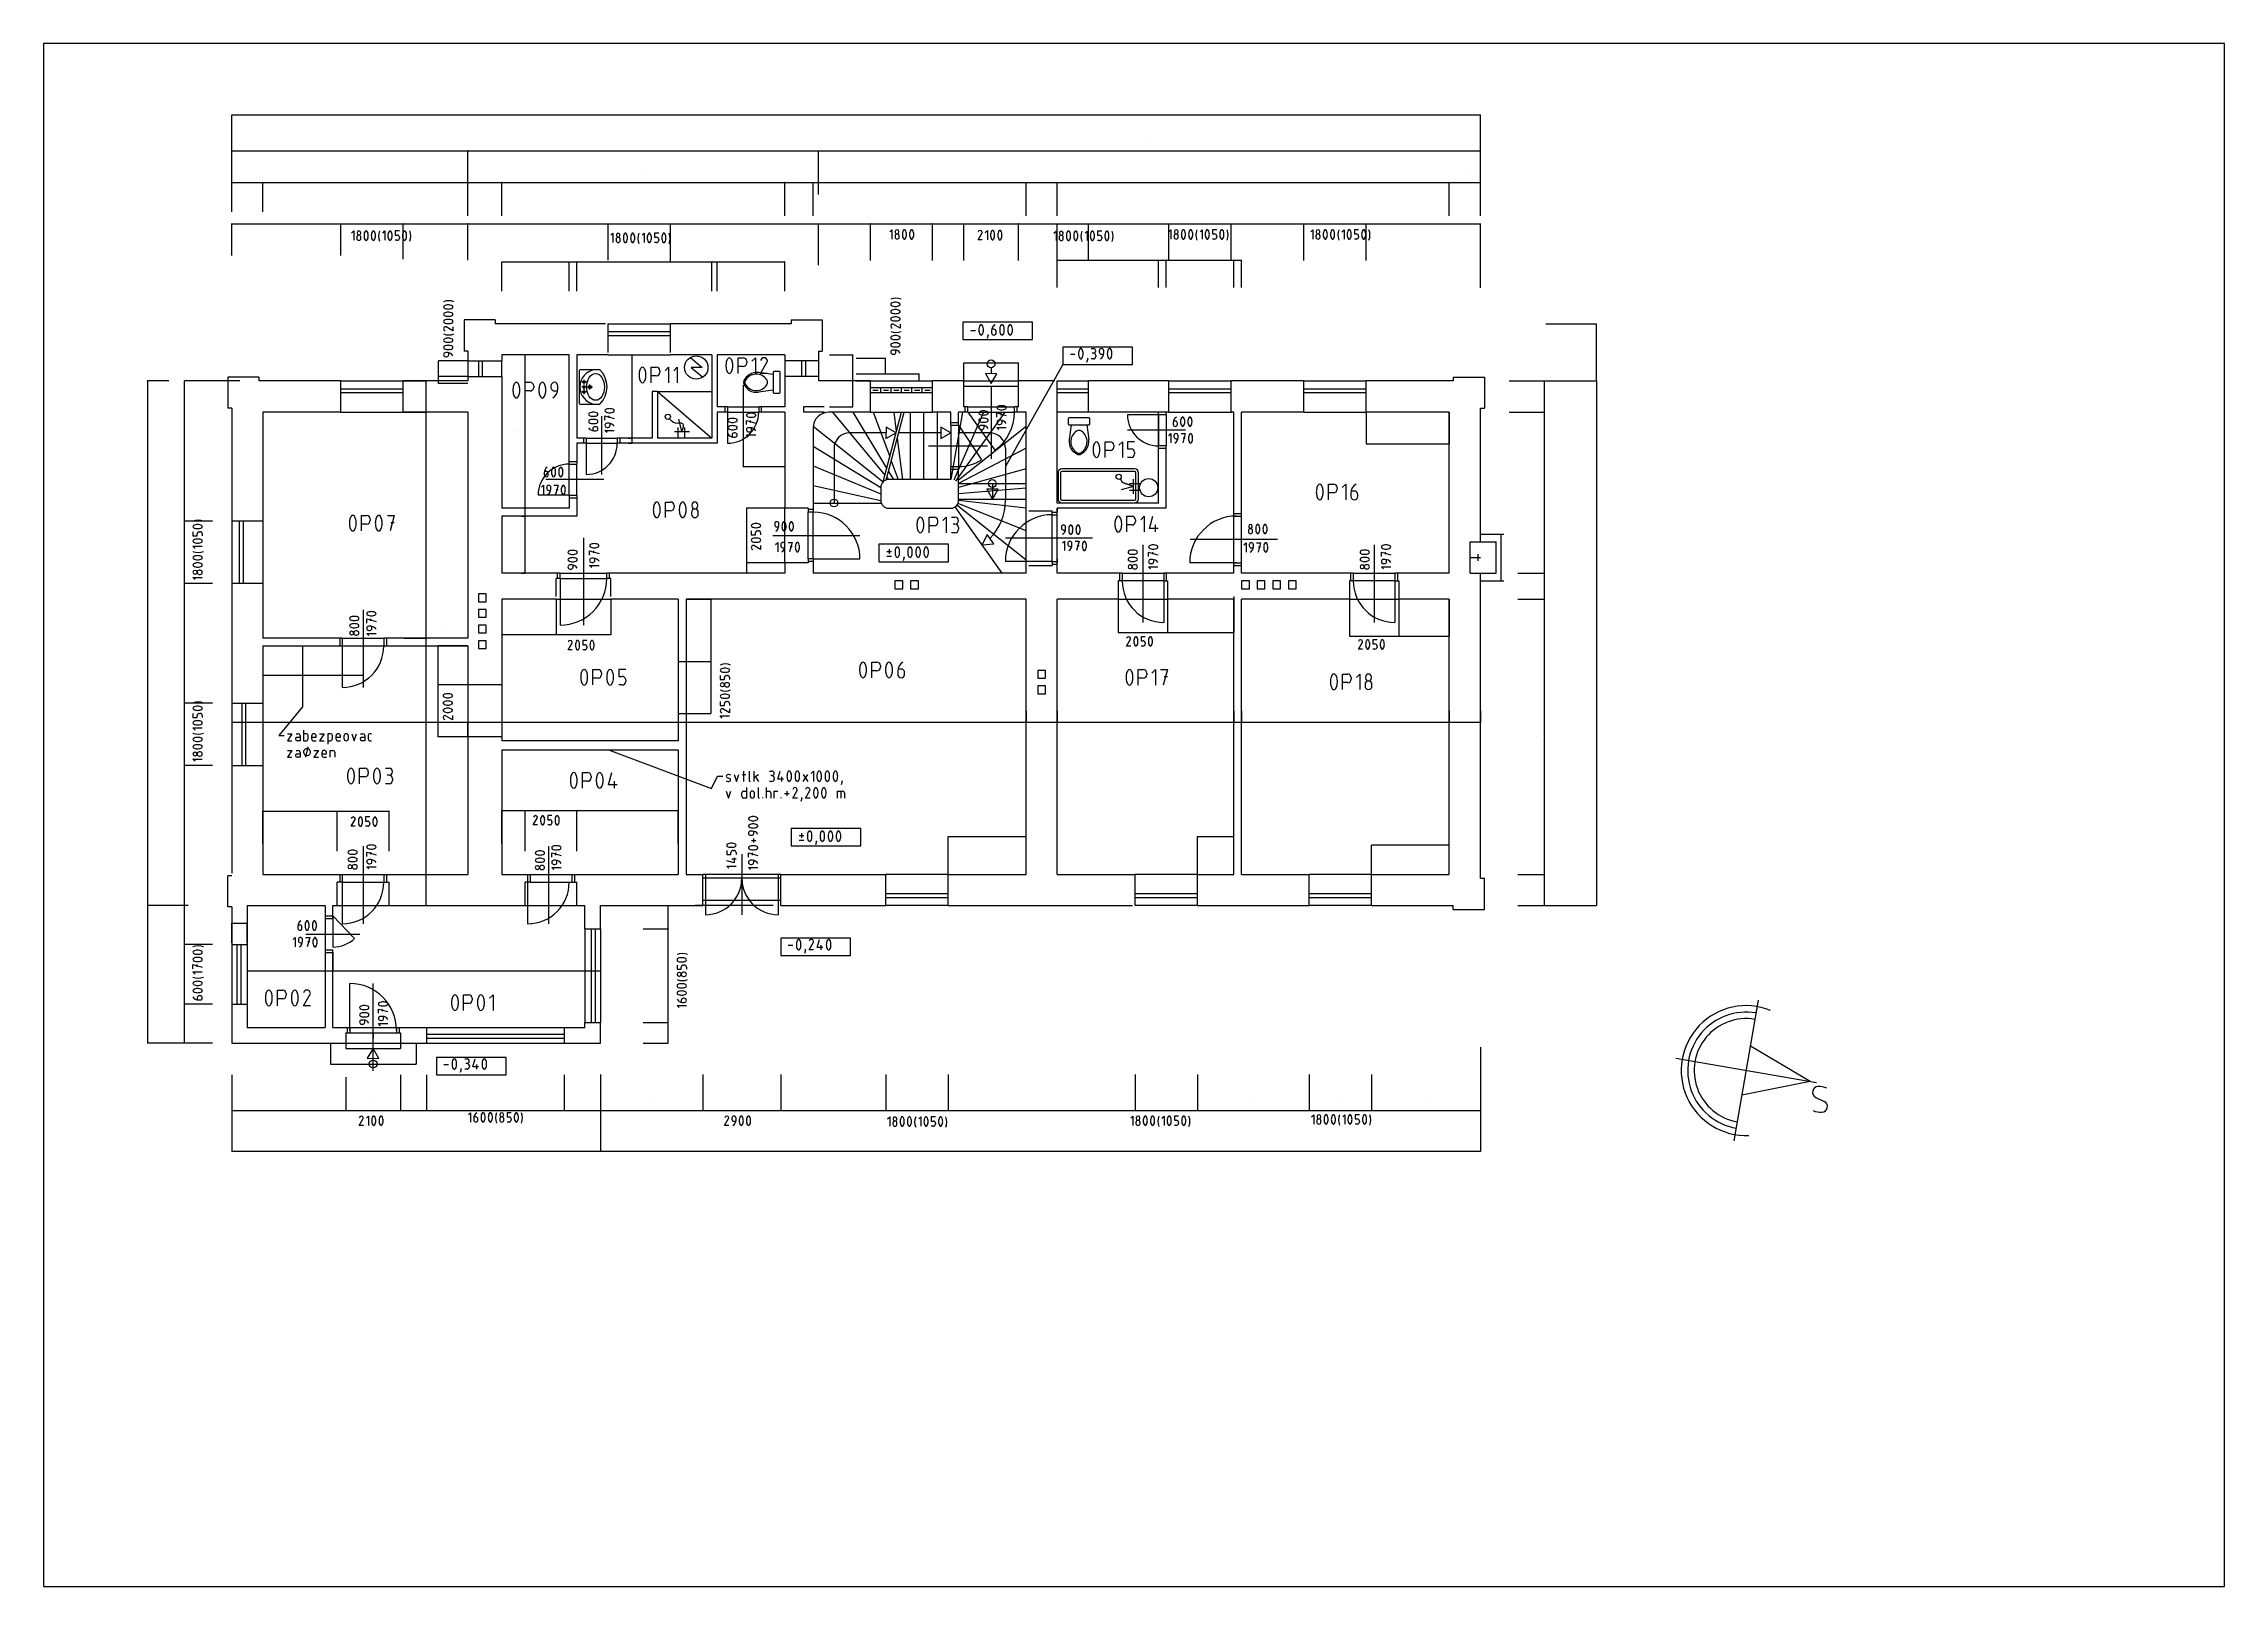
# Model space of a CAD drawing. Header units: millimetres. Extents: x 96818 to 138818, y 10174 to 39874.
import ezdxf

# ---------------------------------------------------------------- set-up
doc = ezdxf.new("R2010")
doc.units = ezdxf.units.MM
for name, color, linetype in [('koty', 7, 'ByLayer'), ('nadvid', 7, 'ByLayer'), ('obrys', 7, 'ByLayer'), ('ramecek', 7, 'ByLayer'), ('tenka', 7, 'ByLayer'), ('text', 7, 'ByLayer')]:
    doc.layers.add(name, color=color, linetype=linetype)
doc.styles.get("Standard").update_dxf_attribs({"font": 'txt', "width": 0.75})

msp = doc.modelspace()

# ---------------------------------------------------------------- linework, layer by layer
at = {"layer": 'koty'}
for p, q in [((100440, 36836), (100440, 38506)), ((100440, 38504), (100441, 38505)), ((100440, 38504), (124490, 38504)), ((100441, 38504), (100440, 38504)), ((100441, 38505), (100441, 38504)), ((124489, 38504), (124489, 38505)), ((124489, 38505), (124490, 38504)), ((124490, 38504), (124489, 38504)), ((124490, 36762), (124490, 38506)), ((100440, 36836), (100440, 37814)), ((100440, 37813), (104990, 37813)), ((100440, 37813), (100441, 37813)), ((100441, 37813), (100440, 37813)), ((100441, 37813), (100441, 37813)), ((104990, 37813), (104989, 37813)), ((104989, 37813), (104989, 37813)), ((104989, 37813), (104990, 37813)), ((104990, 36836), (104990, 37814)), ((104990, 36972), (104990, 37814)), ((104990, 37813), (111740, 37813)), ((104990, 37813), (104991, 37813)), ((104991, 37813), (104990, 37813)), ((104991, 37813), (104991, 37813)), ((111740, 37813), (111739, 37813)), ((111739, 37813), (111739, 37813)), ((111739, 37813), (111740, 37813)), ((111740, 36972), (111740, 37814)), ((111740, 36972), (111740, 37814)), ((111740, 37813), (124490, 37813)), ((111740, 37813), (111741, 37813)), ((111741, 37813), (111740, 37813)), ((111741, 37813), (111741, 37813)), ((124490, 37813), (124489, 37813)), ((124489, 37813), (124489, 37813)), ((124489, 37813), (124490, 37813)), ((124490, 36762), (124490, 37814)), ((100440, 36636), (100440, 37204)), ((100440, 37203), (101040, 37203)), ((100440, 37203), (100441, 37203)), ((100441, 37203), (100440, 37203)), ((100441, 37203), (100441, 37203)), ((101040, 37203), (101039, 37203)), ((101039, 37203), (101039, 37203)), ((101039, 37203), (101040, 37203)), ((101040, 36636), (101040, 37204)), ((101040, 36636), (101040, 37204)), ((101040, 37203), (104990, 37203)), ((101040, 37203), (101041, 37203)), ((101041, 37203), (101040, 37203)), ((101041, 37203), (101041, 37203)), ((104990, 37203), (104989, 37203)), ((104989, 37203), (104989, 37203)), ((104989, 37203), (104990, 37203)), ((104990, 36562), (104990, 37204)), ((104990, 36562), (104990, 37204)), ((104990, 37203), (105640, 37203)), ((104990, 37203), (104991, 37203)), ((104991, 37203), (104990, 37203)), ((104991, 37203), (104991, 37203)), ((105640, 37203), (105639, 37203)), ((105639, 37203), (105639, 37203)), ((105639, 37203), (105640, 37203)), ((105640, 36562), (105640, 37204)), ((105640, 36562), (105640, 37204)), ((105640, 37203), (111090, 37203)), ((105640, 37203), (105641, 37203)), ((105641, 37203), (105640, 37203)), ((105641, 37203), (105641, 37203)), ((111090, 37203), (111089, 37203)), ((111089, 37203), (111089, 37203)), ((111089, 37203), (111090, 37203)), ((111090, 36562), (111090, 37204)), ((111090, 36562), (111090, 37204)), ((111090, 37203), (111640, 37203)), ((111090, 37203), (111091, 37203)), ((111091, 37203), (111090, 37203)), ((111091, 37203), (111091, 37203)), ((111640, 37203), (111639, 37203)), ((111639, 37203), (111639, 37203)), ((111639, 37203), (111640, 37203)), ((111640, 36562), (111640, 37204)), ((111640, 36562), (111640, 37204)), ((111640, 37203), (115740, 37203)), ((111640, 37203), (111641, 37203)), ((111641, 37203), (111640, 37203)), ((111641, 37203), (111641, 37203)), ((115740, 37203), (115739, 37203)), ((115739, 37203), (115739, 37203)), ((115739, 37203), (115740, 37203)), ((115740, 36562), (115740, 37204)), ((115740, 36562), (115740, 37204)), ((115740, 37203), (116340, 37203)), ((115740, 37203), (115741, 37203)), ((115741, 37203), (115740, 37203)), ((115741, 37203), (115741, 37203)), ((116340, 37203), (116339, 37203)), ((116339, 37203), (116339, 37203)), ((116339, 37203), (116340, 37203)), ((116340, 36562), (116340, 37204)), ((116340, 36562), (116340, 37204)), ((116340, 37203), (123890, 37203)), ((116340, 37203), (116341, 37203)), ((116341, 37203), (116340, 37203)), ((116341, 37203), (116341, 37203)), ((123890, 37203), (123889, 37203)), ((123889, 37203), (123889, 37203)), ((123889, 37203), (123890, 37203)), ((123890, 36562), (123890, 37204)), ((123890, 36562), (123890, 37204)), ((123890, 37203), (124490, 37203)), ((123890, 37203), (123891, 37203)), ((123891, 37203), (123890, 37203)), ((123891, 37203), (123891, 37203)), ((124490, 37203), (124489, 37203)), ((124489, 37203), (124489, 37203)), ((124489, 37203), (124490, 37203)), ((124490, 36562), (124490, 37204)), ((100440, 35797), (100440, 36409)), ((100440, 36407), (100441, 36408)), ((100440, 36407), (102540, 36407)), ((100441, 36407), (100440, 36407)), ((100441, 36408), (100441, 36407)), ((102539, 36407), (102539, 36408)), ((102539, 36408), (102540, 36407)), ((102540, 36407), (102539, 36407)), ((102540, 35797), (102540, 36409)), ((102540, 35797), (102540, 36409)), ((102540, 36407), (102541, 36408)), ((102540, 36407), (103740, 36407)), ((102541, 36407), (102540, 36407)), ((102541, 36408), (102541, 36407)), ((102749, 36228), (102789, 36268)), ((102789, 36268), (102789, 36088)), ((102849, 36148), (102849, 36128)), ((102854, 36233), (102854, 36223)), ((102924, 36223), (102924, 36233)), ((102929, 36128), (102929, 36148)), ((103349, 36228), (103389, 36268)), ((103389, 36268), (103389, 36088)), ((103669, 36268), (103589, 36268)), ((103589, 36268), (103589, 36188)), ((103589, 36188), (103629, 36188)), ((103669, 36148), (103669, 36128)), ((103739, 36407), (103739, 36408)), ((103739, 36408), (103740, 36407)), ((103740, 36407), (103739, 36407)), ((103740, 35722), (103740, 36409)), ((103740, 35722), (103740, 36409)), ((103740, 36407), (103741, 36408)), ((103740, 36407), (104990, 36407)), ((103741, 36407), (103740, 36407)), ((103741, 36408), (103741, 36407)), ((104989, 36407), (104989, 36408)), ((104989, 36408), (104990, 36407)), ((104990, 36407), (104989, 36407)), ((104990, 35722), (104990, 36409)), ((104990, 35704), (104990, 36409)), ((104990, 36407), (104991, 36408)), ((104990, 36407), (107690, 36407)), ((104991, 36407), (104990, 36407)), ((104991, 36408), (104991, 36407)), ((107689, 36407), (107689, 36408)), ((107689, 36408), (107690, 36407)), ((107690, 36407), (107689, 36407)), ((107690, 35704), (107690, 36409)), ((107690, 35704), (107690, 36409)), ((107690, 36407), (107691, 36408)), ((107690, 36407), (108890, 36407)), ((107691, 36407), (107690, 36407)), ((107691, 36408), (107691, 36407)), ((107743, 36185), (107783, 36225)), ((107783, 36225), (107783, 36045)), ((107848, 36190), (107848, 36180)), ((107918, 36180), (107918, 36190)), ((108343, 36185), (108383, 36225)), ((108383, 36225), (108383, 36045)), ((108663, 36225), (108583, 36225)), ((108583, 36225), (108583, 36145)), ((108583, 36145), (108623, 36145)), ((108889, 36407), (108889, 36408)), ((108889, 36408), (108890, 36407)), ((108890, 36407), (108889, 36407)), ((108890, 35679), (108890, 36409)), ((108890, 35679), (108890, 36409)), ((108890, 36407), (108891, 36408)), ((108890, 36407), (111740, 36407)), ((108891, 36407), (108890, 36407)), ((108891, 36408), (108891, 36407)), ((111739, 36407), (111739, 36408)), ((111739, 36408), (111740, 36407)), ((111740, 36407), (111739, 36407)), ((111740, 35610), (111740, 36409)), ((111740, 35697), (111740, 36409)), ((111740, 36407), (111741, 36408)), ((111740, 36407), (112740, 36407)), ((111741, 36407), (111740, 36407)), ((111741, 36408), (111741, 36407)), ((112739, 36407), (112739, 36408)), ((112739, 36408), (112740, 36407)), ((112740, 36407), (112739, 36407)), ((112740, 35697), (112740, 36409)), ((112740, 35697), (112740, 36409)), ((112740, 36407), (112741, 36408)), ((112740, 36407), (113940, 36407)), ((112741, 36407), (112740, 36407)), ((112741, 36408), (112741, 36407)), ((113116, 36250), (113156, 36290)), ((113156, 36290), (113156, 36110)), ((113216, 36170), (113216, 36150)), ((113221, 36255), (113221, 36245)), ((113291, 36245), (113291, 36255)), ((113296, 36150), (113296, 36170)), ((113939, 36407), (113939, 36408)), ((113939, 36408), (113940, 36407)), ((113940, 36407), (113939, 36407)), ((113940, 35697), (113940, 36409)), ((113940, 35697), (113940, 36409)), ((113940, 36407), (113941, 36408)), ((113940, 36407), (114540, 36407)), ((113941, 36407), (113940, 36407)), ((113941, 36408), (113941, 36407)), ((114539, 36407), (114539, 36408)), ((114539, 36408), (114540, 36407)), ((114540, 36407), (114539, 36407)), ((114540, 35697), (114540, 36409)), ((114540, 35697), (114540, 36409)), ((114540, 36407), (114541, 36408)), ((114540, 36407), (115590, 36407)), ((114541, 36407), (114540, 36407)), ((114541, 36408), (114541, 36407)), ((114814, 36097), (114891, 36230)), ((114954, 36237), (114994, 36277)), ((114994, 36277), (114994, 36097)), ((115589, 36407), (115589, 36408)), ((115589, 36408), (115590, 36407)), ((115590, 36407), (115589, 36407)), ((115590, 35697), (115590, 36409)), ((115590, 35697), (115590, 36409)), ((115590, 36407), (115591, 36408)), ((115590, 36407), (116340, 36407)), ((115591, 36407), (115590, 36407)), ((115591, 36408), (115591, 36407)), ((116276, 36224), (116316, 36264)), ((116316, 36264), (116316, 36084)), ((116339, 36407), (116339, 36408)), ((116339, 36408), (116340, 36407)), ((116340, 36407), (116339, 36407)), ((116340, 35697), (116340, 36409)), ((116340, 35697), (116340, 36409)), ((116340, 36407), (116341, 36408)), ((116340, 36407), (116940, 36407)), ((116341, 36407), (116340, 36407)), ((116341, 36408), (116341, 36407)), ((116376, 36144), (116376, 36124)), ((116381, 36229), (116381, 36219)), ((116451, 36219), (116451, 36229)), ((116456, 36124), (116456, 36144)), ((116876, 36224), (116916, 36264)), ((116916, 36264), (116916, 36084)), ((116939, 36407), (116939, 36408)), ((116939, 36408), (116940, 36407)), ((116940, 36407), (116939, 36407)), ((116940, 35697), (116940, 36409)), ((116940, 35697), (116940, 36409)), ((116940, 36407), (116941, 36408)), ((116940, 36407), (118490, 36407)), ((116941, 36407), (116940, 36407)), ((116941, 36408), (116941, 36407)), ((117196, 36264), (117116, 36264)), ((117116, 36264), (117116, 36184)), ((117116, 36184), (117156, 36184)), ((117196, 36144), (117196, 36124)), ((118489, 36407), (118489, 36408)), ((118489, 36408), (118490, 36407)), ((118490, 36407), (118489, 36407)), ((118490, 35697), (118490, 36409)), ((118490, 35697), (118490, 36409)), ((118490, 36407), (118491, 36408)), ((118490, 36407), (119690, 36407)), ((118491, 36407), (118490, 36407)), ((118490, 36250), (118530, 36290)), ((118491, 36408), (118491, 36407)), ((118530, 36290), (118530, 36110)), ((118590, 36170), (118590, 36150)), ((118595, 36255), (118595, 36245)), ((118665, 36245), (118665, 36255)), ((118670, 36150), (118670, 36170)), ((119090, 36250), (119130, 36290)), ((119130, 36290), (119130, 36110)), ((119410, 36290), (119330, 36290)), ((119330, 36290), (119330, 36210)), ((119330, 36210), (119370, 36210)), ((119410, 36170), (119410, 36150)), ((119689, 36407), (119689, 36408)), ((119689, 36408), (119690, 36407)), ((119690, 36407), (119689, 36407)), ((119690, 35697), (119690, 36409)), ((119690, 35697), (119690, 36409)), ((119690, 36407), (119691, 36408)), ((119690, 36407), (121090, 36407)), ((119691, 36407), (119690, 36407)), ((119691, 36408), (119691, 36407)), ((121089, 36407), (121089, 36408)), ((121089, 36408), (121090, 36407)), ((121090, 36407), (121089, 36407)), ((121090, 35697), (121090, 36409)), ((121090, 35697), (121090, 36409)), ((121090, 36407), (121091, 36408)), ((121090, 36407), (122290, 36407)), ((121091, 36407), (121090, 36407)), ((121091, 36408), (121091, 36407)), ((121222, 36250), (121262, 36290)), ((121262, 36290), (121262, 36110)), ((121322, 36170), (121322, 36150)), ((121327, 36255), (121327, 36245)), ((121397, 36245), (121397, 36255)), ((121402, 36150), (121402, 36170)), ((121822, 36250), (121862, 36290)), ((121862, 36290), (121862, 36110)), ((122142, 36290), (122062, 36290)), ((122062, 36290), (122062, 36210)), ((122062, 36210), (122102, 36210)), ((122142, 36170), (122142, 36150)), ((122289, 36407), (122289, 36408)), ((122289, 36408), (122290, 36407)), ((122290, 36407), (122289, 36407)), ((122290, 35697), (122290, 36409)), ((122290, 35697), (122290, 36409)), ((122290, 36407), (122291, 36408)), ((122290, 36407), (124490, 36407)), ((122291, 36407), (122290, 36407)), ((122291, 36408), (122291, 36407)), ((124489, 36407), (124489, 36408)), ((124489, 36408), (124490, 36407)), ((124490, 36407), (124489, 36407)), ((124490, 35172), (124490, 36409)), ((103629, 36088), (103589, 36088)), ((107843, 36105), (107843, 36085)), ((107923, 36085), (107923, 36105)), ((108623, 36045), (108583, 36045)), ((108663, 36105), (108663, 36085)), ((114894, 36097), (114814, 36097)), ((116340, 35180), (116340, 35708)), ((116340, 35707), (118290, 35707)), ((116340, 35707), (116341, 35707)), ((116341, 35707), (116340, 35707)), ((116341, 35707), (116341, 35707)), ((117156, 36084), (117116, 36084)), ((118290, 35707), (118289, 35707)), ((118289, 35707), (118289, 35707)), ((118289, 35707), (118290, 35707)), ((118290, 35180), (118290, 35708)), ((118290, 35180), (118290, 35708)), ((118290, 35707), (118440, 35707)), ((118290, 35707), (118291, 35707)), ((118291, 35707), (118290, 35707)), ((118291, 35707), (118291, 35707)), ((118440, 35707), (118439, 35707)), ((118439, 35707), (118439, 35707)), ((118439, 35707), (118440, 35707)), ((118440, 35180), (118440, 35708)), ((118440, 35180), (118440, 35708)), ((118440, 35707), (119740, 35707)), ((118440, 35707), (118441, 35707)), ((118441, 35707), (118440, 35707)), ((118441, 35707), (118441, 35707)), ((119370, 36110), (119330, 36110)), ((119740, 35707), (119739, 35707)), ((119739, 35707), (119739, 35707)), ((119739, 35707), (119740, 35707)), ((119740, 35180), (119740, 35708)), ((119740, 35180), (119740, 35708)), ((119740, 35707), (119890, 35707)), ((119740, 35707), (119741, 35707)), ((119741, 35707), (119740, 35707)), ((119741, 35707), (119741, 35707)), ((119890, 35707), (119889, 35707)), ((119889, 35707), (119889, 35707)), ((119889, 35707), (119890, 35707)), ((119890, 35180), (119890, 35708)), ((122102, 36110), (122062, 36110)), ((105640, 35106), (105640, 35673)), ((105640, 35672), (106940, 35672)), ((105640, 35672), (105641, 35672)), ((105641, 35671), (105640, 35672)), ((105641, 35672), (105641, 35671)), ((106940, 35672), (106939, 35671)), ((106939, 35671), (106939, 35672)), ((106939, 35672), (106940, 35672)), ((106940, 35106), (106940, 35673)), ((106940, 35106), (106940, 35673)), ((106940, 35672), (107090, 35672)), ((106940, 35672), (106941, 35672)), ((106941, 35671), (106940, 35672)), ((106941, 35672), (106941, 35671)), ((107090, 35672), (107089, 35671)), ((107089, 35671), (107089, 35672)), ((107089, 35672), (107090, 35672)), ((107090, 35106), (107090, 35673)), ((107090, 35106), (107090, 35673)), ((107090, 35672), (109690, 35672)), ((107090, 35672), (107091, 35672)), ((107091, 35671), (107090, 35672)), ((107091, 35672), (107091, 35671)), ((109690, 35672), (109689, 35671)), ((109689, 35671), (109689, 35672)), ((109689, 35672), (109690, 35672)), ((109690, 35106), (109690, 35673)), ((109690, 35106), (109690, 35673)), ((109690, 35672), (109790, 35672)), ((109690, 35672), (109691, 35672)), ((109691, 35671), (109690, 35672)), ((109691, 35672), (109691, 35671)), ((109790, 35672), (109789, 35671)), ((109789, 35671), (109789, 35672)), ((109789, 35672), (109790, 35672)), ((109790, 35106), (109790, 35673)), ((109790, 35106), (109790, 35673)), ((109790, 35672), (111090, 35672)), ((109790, 35672), (109791, 35672)), ((109791, 35671), (109790, 35672)), ((109791, 35672), (109791, 35671)), ((111090, 35672), (111089, 35671)), ((111089, 35671), (111089, 35672)), ((111089, 35672), (111090, 35672)), ((111090, 35106), (111090, 35673)), ((113313, 34395), (113180, 34472)), ((113313, 34475), (113313, 34395)), ((115861, 34513), (114521, 34513)), ((114521, 34513), (114521, 34178)), ((115861, 34178), (115861, 34513)), ((125750, 34480), (126726, 34480)), ((126725, 33380), (126725, 34480)), ((126725, 34480), (126725, 34479)), ((126725, 34479), (126725, 34480)), ((126725, 34479), (126725, 34479)), ((104701, 34345), (104568, 34422)), ((104701, 34425), (104701, 34345)), ((114521, 34178), (115861, 34178)), ((114676, 34352), (114764, 34352)), ((115009, 34264), (114987, 34197)), ((115009, 34264), (115009, 34275)), ((115076, 34348), (115076, 34308)), ((115120, 34375), (115078, 34375)), ((115164, 34308), (115164, 34330)), ((117789, 34029), (116448, 34029)), ((116448, 34029), (116448, 33695)), ((117789, 33695), (117789, 34029)), ((104988, 33767), (104420, 33767)), ((104421, 33467), (104421, 33767)), ((104421, 33767), (104421, 33766)), ((104421, 33766), (104421, 33767)), ((104421, 33766), (104421, 33766)), ((104597, 33925), (104561, 33925)), ((104561, 33845), (104581, 33845)), ((104621, 33885), (104621, 33922)), ((106092, 30930), (106092, 33880)), ((106092, 33880), (106092, 33879)), ((106092, 33879), (106092, 33880)), ((106092, 33879), (106092, 33879)), ((106092, 33878), (106092, 33878)), ((108153, 32280), (108153, 33880)), ((108153, 33880), (108154, 33879)), ((108153, 33879), (108153, 33880)), ((108154, 33879), (108153, 33879)), ((108153, 33878), (108153, 33878)), ((111953, 33880), (112404, 33880)), ((112403, 32880), (112403, 33880)), ((112403, 33880), (112403, 33879)), ((112403, 33879), (112403, 33880)), ((112403, 33879), (112403, 33879)), ((112467, 33817), (113035, 33817)), ((113033, 33816), (113034, 33817)), ((113034, 33816), (113033, 33816)), ((113034, 33517), (113034, 33817)), ((113034, 33817), (113034, 33816)), ((113210, 33975), (113173, 33975)), ((113173, 33895), (113193, 33895)), ((113233, 33935), (113233, 33972)), ((116448, 33695), (115340, 31736)), ((116448, 33695), (117789, 33695)), ((116592, 33894), (116681, 33894)), ((116926, 33805), (116903, 33738)), ((116926, 33805), (116926, 33816)), ((116992, 34005), (117037, 34005)), ((117037, 33805), (116992, 33805)), ((117037, 33916), (117015, 33916)), ((117081, 33872), (117081, 33849)), ((117148, 33960), (117148, 33938)), ((117192, 33894), (117234, 33894)), ((117237, 33920), (117237, 33960)), ((99229, 33380), (98818, 33380)), ((98819, 33379), (98820, 33380)), ((98820, 33379), (98819, 33379)), ((98820, 33380), (98820, 23280)), ((98820, 33380), (98820, 33379)), ((100595, 33380), (99530, 33380)), ((99531, 30680), (99531, 33380)), ((99531, 33380), (99531, 33379)), ((99531, 33379), (99531, 33380)), ((99531, 33379), (99531, 33379)), ((103755, 33380), (104183, 33380)), ((104182, 32780), (104182, 33380)), ((104182, 33380), (104182, 33379)), ((104182, 33379), (104182, 33380)), ((104182, 33379), (104182, 33379)), ((104988, 33467), (104420, 33467)), ((104988, 33467), (104420, 33467)), ((104988, 33330), (104420, 33330)), ((104421, 33467), (104421, 33468)), ((104421, 33468), (104421, 33468)), ((104421, 33468), (104421, 33467)), ((104421, 33330), (104421, 33467)), ((104421, 33467), (104421, 33466)), ((104421, 33466), (104421, 33467)), ((104421, 33466), (104421, 33466)), ((104421, 33330), (104421, 33331)), ((104421, 33331), (104421, 33331)), ((104421, 33331), (104421, 33330)), ((112467, 33517), (113683, 33517)), ((112467, 33517), (113035, 33517)), ((112467, 33380), (113683, 33380)), ((113034, 33517), (113033, 33518)), ((113033, 33518), (113034, 33518)), ((113034, 33518), (113034, 33517)), ((113682, 33380), (113682, 33517)), ((113682, 33517), (113682, 33516)), ((113682, 33516), (113682, 33517)), ((113682, 33516), (113682, 33516)), ((113682, 33380), (113682, 33381)), ((113682, 33381), (113682, 33381)), ((113682, 33381), (113682, 33380)), ((125045, 33380), (125718, 33380)), ((125568, 33380), (126726, 33380)), ((125717, 33380), (125717, 32780)), ((125717, 33380), (125717, 33379)), ((125717, 33379), (125717, 33380)), ((125717, 33379), (125717, 33379)), ((126275, 33380), (126726, 33380)), ((126725, 33380), (126725, 33381)), ((126725, 33381), (126725, 33381)), ((126725, 33381), (126725, 33380)), ((126725, 33380), (126725, 23280)), ((126725, 33380), (126725, 33379)), ((126725, 33379), (126725, 33380)), ((126725, 33379), (126725, 33379)), ((103755, 32780), (104183, 32780)), ((103755, 32780), (104183, 32780)), ((104182, 32780), (104182, 32781)), ((104182, 32781), (104182, 32781)), ((104182, 32781), (104182, 32780)), ((104182, 28430), (104182, 32780)), ((104182, 32780), (104182, 32779)), ((104182, 32779), (104182, 32780)), ((104182, 32779), (104182, 32779)), ((111849, 32880), (111455, 32880)), ((111849, 32780), (111455, 32780)), ((111456, 32780), (111456, 32880)), ((111456, 32880), (111456, 32879)), ((111456, 32879), (111456, 32880)), ((111456, 32879), (111456, 32879)), ((111456, 32780), (111456, 32781)), ((111456, 32781), (111456, 32781)), ((111456, 32781), (111456, 32780)), ((111953, 32880), (112404, 32880)), ((112403, 32880), (112403, 32881)), ((112403, 32881), (112403, 32881)), ((112403, 32881), (112403, 32880)), ((115177, 32684), (115177, 32764)), ((115177, 32764), (115357, 32714)), ((115257, 32724), (115257, 32764)), ((122290, 32778), (122290, 32171)), ((123890, 32778), (123890, 32171)), ((125045, 32780), (125718, 32780)), ((125045, 32780), (125718, 32780)), ((125717, 32780), (125717, 32781)), ((125717, 32781), (125717, 32781)), ((125717, 32781), (125717, 32780)), ((125717, 32780), (125717, 29680)), ((125717, 32780), (125717, 32779)), ((125717, 32779), (125717, 32780)), ((125717, 32779), (125717, 32779)), ((107394, 32460), (107394, 32422)), ((107417, 32420), (107454, 32420)), ((107454, 32500), (107434, 32500)), ((107628, 32627), (107628, 32707)), ((107628, 32707), (107808, 32657)), ((107668, 32387), (107628, 32427)), ((107628, 32427), (107808, 32427)), ((107704, 32567), (107668, 32567)), ((107668, 32487), (107688, 32487)), ((107708, 32667), (107708, 32707)), ((107728, 32527), (107728, 32565)), ((110076, 32340), (110076, 32303)), ((110136, 32380), (110116, 32380)), ((110354, 32540), (110354, 32620)), ((110354, 32620), (110534, 32570)), ((110394, 32300), (110354, 32340)), ((110354, 32340), (110534, 32340)), ((110430, 32480), (110394, 32480)), ((110394, 32400), (110414, 32400)), ((110434, 32580), (110434, 32620)), ((110454, 32440), (110454, 32478)), ((114905, 32524), (114869, 32524)), ((114869, 32444), (114889, 32444)), ((114929, 32484), (114929, 32522)), ((115217, 32444), (115177, 32484)), ((115177, 32484), (115357, 32484)), ((115253, 32624), (115217, 32624)), ((115217, 32544), (115237, 32544)), ((115277, 32584), (115277, 32622)), ((118486, 32326), (118526, 32366)), ((118526, 32366), (118526, 32186)), ((118575, 32582), (118575, 32546)), ((118615, 32606), (118577, 32606)), ((118655, 32546), (118655, 32566)), ((118726, 32366), (118806, 32366)), ((118806, 32366), (118756, 32186)), ((108073, 32280), (108155, 32280)), ((108073, 32280), (108155, 32280)), ((108073, 32180), (108155, 32180)), ((108153, 32280), (108153, 32281)), ((108153, 32281), (108154, 32281)), ((108154, 32281), (108153, 32280)), ((108153, 32180), (108153, 32280)), ((108153, 32280), (108154, 32279)), ((108153, 32279), (108153, 32280)), ((108154, 32279), (108153, 32279)), ((108153, 32180), (108153, 32181)), ((108153, 32181), (108154, 32181)), ((108154, 32181), (108153, 32180)), ((110100, 32300), (110136, 32300)), ((110290, 32178), (110290, 31735)), ((111090, 32178), (111090, 31735)), ((118586, 32326), (118586, 32306)), ((118626, 32266), (118663, 32266)), ((118666, 32289), (118666, 32326)), ((118766, 32286), (118806, 32286)), ((122290, 32172), (123890, 32172)), ((122290, 32172), (122291, 32172)), ((122291, 32172), (122290, 32172)), ((122291, 32172), (122291, 32172)), ((123890, 32172), (123889, 32172)), ((123889, 32172), (123889, 32172)), ((123889, 32172), (123890, 32172)), ((106458, 31614), (106458, 31577)), ((106498, 31637), (106461, 31637)), ((106538, 31577), (106538, 31597)), ((110290, 31736), (110291, 31737)), ((110290, 31736), (111090, 31736)), ((110291, 31736), (110290, 31736)), ((110291, 31737), (110291, 31736)), ((111089, 31736), (111089, 31737)), ((111089, 31737), (111090, 31736)), ((111090, 31736), (111089, 31736)), ((106407, 31333), (106447, 31373)), ((106447, 31373), (106447, 31193)), ((106507, 31333), (106507, 31313)), ((106547, 31273), (106584, 31273)), ((106587, 31297), (106587, 31333)), ((106647, 31373), (106727, 31373)), ((106727, 31373), (106677, 31193)), ((106687, 31293), (106727, 31293)), ((100070, 30680), (99530, 30680)), ((100070, 30680), (99530, 30680)), ((99531, 30680), (99531, 30681)), ((99531, 30681), (99531, 30681)), ((99531, 30681), (99531, 30680)), ((99531, 29480), (99531, 30680)), ((99531, 30680), (99531, 30679)), ((99531, 30679), (99531, 30680)), ((99531, 30679), (99531, 30679)), ((106023, 30780), (106093, 30780)), ((106023, 30780), (106093, 30780)), ((106090, 30930), (106091, 30930)), ((106092, 30930), (106092, 30931)), ((106092, 30931), (106092, 30931)), ((106092, 30931), (106092, 30930)), ((106092, 30780), (106092, 30930)), ((106092, 30930), (106092, 30929)), ((106092, 30929), (106092, 30930)), ((106092, 30929), (106092, 30929)), ((106092, 30928), (106092, 30928)), ((106092, 30780), (106092, 30781)), ((106092, 30781), (106092, 30781)), ((106092, 30781), (106092, 30780)), ((106092, 29680), (106092, 30780)), ((106092, 30780), (106092, 30779)), ((106092, 30779), (106092, 30780)), ((106092, 30779), (106092, 30779)), ((111088, 30930), (110356, 30930)), ((110357, 30930), (110357, 29880)), ((110357, 30930), (110358, 30929)), ((110357, 30929), (110357, 30930)), ((110358, 30929), (110357, 30929)), ((99694, 30477), (99694, 30397)), ((99694, 30397), (99774, 30397)), ((99774, 30397), (99774, 30437)), ((99814, 30477), (99834, 30477)), ((99874, 30437), (99874, 30397)), ((110447, 30495), (110447, 30415)), ((110447, 30415), (110527, 30415)), ((110527, 30415), (110527, 30455)), ((110567, 30495), (110587, 30495)), ((110627, 30455), (110627, 30415)), ((110898, 30631), (110898, 30611)), ((110915, 30230), (110955, 30270)), ((110938, 30571), (110975, 30571)), ((110955, 30270), (110955, 30090)), ((110978, 30595), (110978, 30631)), ((111155, 30270), (111235, 30270)), ((111235, 30270), (111185, 30090)), ((116420, 30568), (116420, 30548)), ((116442, 30255), (116482, 30295)), ((116460, 30508), (116498, 30508)), ((116482, 30295), (116482, 30115)), ((116500, 30532), (116500, 30568)), ((116542, 30255), (116542, 30235)), ((116622, 30219), (116622, 30255)), ((116682, 30295), (116762, 30295)), ((116762, 30295), (116712, 30115)), ((119936, 30226), (119976, 30266)), ((119976, 30266), (119976, 30086)), ((120021, 30499), (120021, 30479)), ((120026, 30584), (120026, 30574)), ((120096, 30574), (120096, 30584)), ((120101, 30479), (120101, 30499)), ((120176, 30266), (120256, 30266)), ((120256, 30266), (120206, 30086)), ((99734, 30157), (99694, 30197)), ((99694, 30197), (99874, 30197)), ((106991, 29839), (106955, 29839)), ((107015, 29799), (107015, 29837)), ((107334, 30028), (107334, 30108)), ((107334, 30108), (107514, 30058)), ((107374, 29788), (107334, 29828)), ((107334, 29828), (107514, 29828)), ((107410, 29968), (107374, 29968)), ((107374, 29888), (107394, 29888)), ((107414, 30068), (107414, 30108)), ((107434, 29928), (107434, 29966)), ((111088, 29880), (110356, 29880)), ((111088, 29880), (110356, 29880)), ((110357, 29880), (110357, 29881)), ((110357, 29881), (110358, 29881)), ((110358, 29881), (110357, 29880)), ((110357, 29880), (110357, 29680)), ((110357, 29880), (110358, 29879)), ((110357, 29879), (110357, 29880)), ((110358, 29879), (110357, 29879)), ((110627, 30135), (110495, 30212)), ((110627, 30215), (110627, 30135)), ((111015, 30230), (111015, 30210)), ((111055, 30170), (111093, 30170)), ((111095, 30194), (111095, 30230)), ((111195, 30190), (111235, 30190)), ((114245, 30235), (112905, 30235)), ((112905, 30235), (112905, 29900)), ((112905, 29900), (114245, 29900)), ((113059, 30097), (113148, 30097)), ((113059, 30008), (113148, 30008)), ((113104, 30141), (113104, 30052)), ((113393, 29986), (113370, 29919)), ((113393, 29986), (113393, 29997)), ((114245, 29900), (114245, 30235)), ((116582, 30195), (116619, 30195)), ((116722, 30215), (116762, 30215)), ((117747, 29838), (117737, 29838)), ((117842, 29843), (117822, 29843)), ((118098, 30003), (118098, 30083)), ((118098, 30083), (118278, 30033)), ((118174, 29943), (118138, 29943)), ((118138, 29863), (118158, 29863)), ((118178, 30043), (118178, 30083)), ((118198, 29903), (118198, 29941)), ((120036, 30226), (120036, 30206)), ((120076, 30166), (120113, 30166)), ((120116, 30189), (120116, 30226)), ((120216, 30186), (120256, 30186)), ((122217, 29838), (122207, 29838)), ((122312, 29843), (122292, 29843)), ((122582, 30003), (122582, 30083)), ((122582, 30083), (122762, 30033)), ((122658, 29943), (122622, 29943)), ((122622, 29863), (122642, 29863)), ((122662, 30043), (122662, 30083)), ((122682, 29903), (122682, 29941)), ((100070, 29480), (99530, 29480)), ((100070, 29480), (99530, 29480)), ((99531, 29480), (99531, 29481)), ((99531, 29481), (99531, 29481)), ((99531, 29481), (99531, 29480)), ((99531, 27180), (99531, 29480)), ((99531, 29480), (99531, 29479)), ((99531, 29479), (99531, 29480)), ((99531, 29479), (99531, 29479)), ((99734, 29557), (99694, 29597)), ((99694, 29597), (99874, 29597)), ((99739, 29732), (99729, 29732)), ((99729, 29662), (99739, 29662)), ((99834, 29737), (99814, 29737)), ((99814, 29657), (99834, 29657)), ((106023, 29680), (106093, 29680)), ((106092, 29680), (106092, 29681)), ((106092, 29681), (106092, 29681)), ((106092, 29681), (106092, 29680)), ((106955, 29759), (106975, 29759)), ((111088, 29680), (110356, 29680)), ((110357, 29680), (110357, 29681)), ((110357, 29681), (110358, 29681)), ((110358, 29681), (110357, 29680)), ((117737, 29768), (117747, 29768)), ((117822, 29763), (117842, 29763)), ((118138, 29763), (118098, 29803)), ((118098, 29803), (118278, 29803)), ((122207, 29768), (122217, 29768)), ((122292, 29763), (122312, 29763)), ((122622, 29763), (122582, 29803)), ((122582, 29803), (122762, 29803)), ((125211, 29680), (125718, 29680)), ((125211, 29680), (125718, 29680)), ((125717, 29680), (125717, 29681)), ((125717, 29681), (125717, 29681)), ((125717, 29681), (125717, 29680)), ((125717, 29680), (125717, 29180)), ((125717, 29680), (125717, 29679)), ((125717, 29679), (125717, 29680)), ((125717, 29679), (125717, 29679)), ((105640, 29178), (105640, 28494)), ((106690, 29178), (106690, 28494)), ((106690, 29178), (106690, 28494)), ((107740, 29178), (107740, 28494)), ((109192, 29180), (109669, 29180)), ((109667, 29180), (109667, 27980)), ((109667, 29180), (109668, 29179)), ((109667, 29179), (109667, 29180)), ((109668, 29179), (109667, 29179)), ((117515, 29228), (117515, 28539)), ((118465, 29228), (118465, 28539)), ((118465, 29228), (118465, 28539)), ((119740, 29228), (119740, 28539)), ((121965, 29178), (121965, 28469)), ((122915, 29178), (122915, 28469)), ((122915, 29178), (122915, 28469)), ((123890, 29178), (123890, 28469)), ((125211, 29180), (125718, 29180)), ((125211, 29180), (125718, 29180)), ((125717, 29180), (125717, 29181)), ((125717, 29181), (125717, 29181)), ((125717, 29181), (125717, 29180)), ((125717, 29180), (125717, 23880)), ((125717, 29180), (125717, 29179)), ((125717, 29179), (125717, 29180)), ((125717, 29179), (125717, 29179)), ((102755, 28563), (102745, 28563)), ((102850, 28568), (102830, 28568)), ((103040, 28719), (103040, 28799)), ((103040, 28799), (103220, 28749)), ((103117, 28659), (103080, 28659)), ((103080, 28579), (103100, 28579)), ((103120, 28759), (103120, 28799)), ((103140, 28619), (103140, 28657)), ((102745, 28493), (102755, 28493)), ((102830, 28488), (102850, 28488)), ((103080, 28479), (103040, 28519)), ((103040, 28519), (103220, 28519)), ((103755, 28430), (104183, 28430)), ((103755, 28430), (104183, 28430)), ((103755, 28280), (104183, 28280)), ((103755, 28280), (104183, 28280)), ((104182, 28430), (104182, 28431)), ((104182, 28431), (104182, 28431)), ((104182, 28431), (104182, 28430)), ((104182, 28280), (104182, 28430)), ((104182, 28430), (104182, 28429)), ((104182, 28429), (104182, 28430)), ((104182, 28429), (104182, 28429)), ((104182, 28280), (104182, 28281)), ((104182, 28281), (104182, 28281)), ((104182, 28281), (104182, 28280)), ((104182, 23880), (104182, 28280)), ((104182, 28280), (104182, 28279)), ((104182, 28279), (104182, 28280)), ((104182, 28279), (104182, 28279)), ((104988, 28280), (104407, 28280)), ((104408, 28280), (104408, 27530)), ((104408, 28280), (104408, 28279)), ((104408, 28279), (104408, 28280)), ((104408, 28279), (104408, 28279)), ((105640, 28496), (106690, 28496)), ((105640, 28496), (105641, 28496)), ((105641, 28495), (105640, 28496)), ((105641, 28496), (105641, 28495)), ((106690, 28496), (106689, 28495)), ((106689, 28495), (106689, 28496)), ((106689, 28496), (106690, 28496)), ((106690, 28496), (107740, 28496)), ((106690, 28496), (106691, 28496)), ((106691, 28495), (106690, 28496)), ((106691, 28496), (106691, 28495)), ((106920, 28203), (106997, 28336)), ((107000, 28203), (106920, 28203)), ((107280, 28383), (107200, 28383)), ((107200, 28383), (107200, 28303)), ((107200, 28303), (107240, 28303)), ((107240, 28203), (107200, 28203)), ((107280, 28263), (107280, 28243)), ((107740, 28496), (107739, 28495)), ((107739, 28495), (107739, 28496)), ((107739, 28496), (107740, 28496)), ((117515, 28540), (118465, 28540)), ((117515, 28540), (117516, 28540)), ((117516, 28540), (117515, 28540)), ((117516, 28540), (117516, 28540)), ((117674, 28277), (117751, 28410)), ((117754, 28277), (117674, 28277)), ((118034, 28457), (117954, 28457)), ((117954, 28457), (117954, 28377)), ((117954, 28377), (117994, 28377)), ((117994, 28277), (117954, 28277)), ((118034, 28337), (118034, 28317)), ((118465, 28540), (118464, 28540)), ((118464, 28540), (118464, 28540)), ((118464, 28540), (118465, 28540)), ((118465, 28540), (119740, 28540)), ((118465, 28540), (118466, 28540)), ((118466, 28540), (118465, 28540)), ((118466, 28540), (118466, 28540)), ((119740, 28540), (119739, 28540)), ((119739, 28540), (119739, 28540)), ((119739, 28540), (119740, 28540)), ((121965, 28470), (122915, 28470)), ((121965, 28470), (121966, 28470)), ((121966, 28470), (121965, 28470)), ((121966, 28470), (121966, 28470)), ((122139, 28217), (122216, 28349)), ((122219, 28217), (122139, 28217)), ((122499, 28397), (122419, 28397)), ((122419, 28397), (122419, 28317)), ((122419, 28317), (122459, 28317)), ((122459, 28217), (122419, 28217)), ((122499, 28277), (122499, 28257)), ((122915, 28470), (122914, 28470)), ((122914, 28470), (122914, 28470)), ((122914, 28470), (122915, 28470)), ((122915, 28470), (123890, 28470)), ((122915, 28470), (122916, 28470)), ((122916, 28470), (122915, 28470)), ((122916, 28470), (122916, 28470)), ((123890, 28470), (123889, 28470)), ((123889, 28470), (123889, 28470)), ((123889, 28470), (123890, 28470)), ((101040, 27862), (101040, 27707)), ((102970, 27862), (102970, 27707)), ((109192, 27980), (109669, 27980)), ((109192, 27980), (109669, 27980)), ((109667, 27980), (109667, 27981)), ((109667, 27981), (109668, 27981)), ((109668, 27981), (109667, 27980)), ((109667, 27980), (109667, 26980)), ((109667, 27980), (109668, 27979)), ((109667, 27979), (109667, 27980)), ((109668, 27979), (109667, 27979)), ((102970, 27708), (101040, 27708)), ((101040, 27708), (101041, 27708)), ((101041, 27708), (101040, 27708)), ((101041, 27708), (101041, 27708)), ((102970, 27708), (102969, 27708)), ((102969, 27708), (102969, 27708)), ((102969, 27708), (102970, 27708)), ((104988, 27530), (104407, 27530)), ((104988, 27530), (104407, 27530)), ((104408, 27530), (104408, 27531)), ((104408, 27531), (104408, 27531)), ((104408, 27531), (104408, 27530)), ((104408, 27530), (104408, 26530)), ((104408, 27530), (104408, 27529)), ((104408, 27529), (104408, 27530)), ((104408, 27529), (104408, 27529)), ((109849, 27711), (109849, 27631)), ((109849, 27631), (109929, 27631)), ((109894, 27566), (109884, 27566)), ((109884, 27496), (109894, 27496)), ((109929, 27631), (109929, 27671)), ((109969, 27711), (109989, 27711)), ((109989, 27571), (109969, 27571)), ((109969, 27491), (109989, 27491)), ((110029, 27671), (110029, 27631)), ((100070, 27180), (99530, 27180)), ((100070, 27180), (99530, 27180)), ((99531, 27180), (99531, 27181)), ((99531, 27181), (99531, 27181)), ((99531, 27181), (99531, 27180)), ((99531, 25980), (99531, 27180)), ((99531, 27180), (99531, 27179)), ((99531, 27179), (99531, 27180)), ((99531, 27179), (99531, 27179)), ((99694, 26979), (99694, 26899)), ((99694, 26899), (99774, 26899)), ((99774, 26899), (99774, 26939)), ((99814, 26979), (99834, 26979)), ((99874, 26939), (99874, 26899)), ((100440, 27178), (100440, 26810)), ((101040, 27178), (101040, 26810)), ((101040, 27178), (101040, 26810)), ((104692, 26859), (104559, 26936)), ((104692, 26939), (104692, 26859)), ((105640, 27028), (105640, 26810)), ((105640, 27028), (105640, 26810)), ((109040, 27028), (109040, 26810)), ((109040, 27028), (109040, 26810)), ((109190, 27028), (109190, 26810)), ((109190, 27028), (109190, 26810)), ((109192, 26980), (109669, 26980)), ((109667, 26980), (109667, 26981)), ((109667, 26981), (109668, 26981)), ((109668, 26981), (109667, 26980)), ((109849, 27211), (109849, 27131)), ((109849, 27131), (109929, 27131)), ((109889, 26891), (109849, 26931)), ((109849, 26931), (110029, 26931)), ((110029, 26991), (109896, 27068)), ((109929, 27131), (109929, 27171)), ((109969, 27211), (109989, 27211)), ((110029, 27171), (110029, 27131)), ((110029, 27071), (110029, 26991)), ((115740, 27028), (115740, 26810)), ((115740, 27028), (115740, 26810)), ((116340, 27028), (116340, 26810)), ((116340, 27028), (116340, 26810)), ((119740, 27028), (119740, 26810)), ((119740, 27028), (119740, 26810)), ((119890, 27028), (119890, 26810)), ((119890, 27028), (119890, 26810)), ((123890, 27028), (123890, 26810)), ((123890, 27028), (123890, 26810)), ((124490, 27028), (124490, 26810)), ((99734, 26659), (99694, 26699)), ((99694, 26699), (99874, 26699)), ((100440, 26812), (101040, 26812)), ((100440, 26812), (100441, 26812)), ((100441, 26812), (100440, 26812)), ((100441, 26812), (100441, 26812)), ((101040, 26812), (101039, 26812)), ((101039, 26812), (101039, 26812)), ((101039, 26812), (101040, 26812)), ((101040, 26812), (104990, 26812)), ((101040, 26812), (101041, 26812)), ((101041, 26812), (101040, 26812)), ((101041, 26812), (101041, 26812)), ((104988, 26530), (104407, 26530)), ((104408, 26530), (104408, 26531)), ((104408, 26531), (104408, 26531)), ((104408, 26531), (104408, 26530)), ((104990, 26812), (104989, 26812)), ((104989, 26812), (104989, 26812)), ((104989, 26812), (104990, 26812)), ((104990, 26532), (104990, 26813)), ((104990, 26532), (104990, 26813)), ((104990, 26812), (105640, 26812)), ((104990, 26812), (104991, 26812)), ((104991, 26812), (104990, 26812)), ((104991, 26812), (104991, 26812)), ((105640, 26812), (105639, 26812)), ((105639, 26812), (105639, 26812)), ((105639, 26812), (105640, 26812)), ((105640, 26812), (109040, 26812)), ((105640, 26812), (105641, 26812)), ((105641, 26812), (105640, 26812)), ((105641, 26812), (105641, 26812)), ((109040, 26812), (109039, 26812)), ((109039, 26812), (109039, 26812)), ((109039, 26812), (109040, 26812)), ((109040, 26812), (109190, 26812)), ((109040, 26812), (109041, 26812)), ((109041, 26812), (109040, 26812)), ((109041, 26812), (109041, 26812)), ((109190, 26812), (109189, 26812)), ((109189, 26812), (109189, 26812)), ((109189, 26812), (109190, 26812)), ((109190, 26812), (115740, 26812)), ((109190, 26812), (109191, 26812)), ((109191, 26812), (109190, 26812)), ((109191, 26812), (109191, 26812)), ((115740, 26812), (115739, 26812)), ((115739, 26812), (115739, 26812)), ((115739, 26812), (115740, 26812)), ((115740, 26812), (116340, 26812)), ((115740, 26812), (115741, 26812)), ((115741, 26812), (115740, 26812)), ((115741, 26812), (115741, 26812)), ((116340, 26812), (116339, 26812)), ((116339, 26812), (116339, 26812)), ((116339, 26812), (116340, 26812)), ((116340, 26812), (119740, 26812)), ((116340, 26812), (116341, 26812)), ((116341, 26812), (116340, 26812)), ((116341, 26812), (116341, 26812)), ((119740, 26812), (119739, 26812)), ((119739, 26812), (119739, 26812)), ((119739, 26812), (119740, 26812)), ((119740, 26812), (119890, 26812)), ((119740, 26812), (119741, 26812)), ((119741, 26812), (119740, 26812)), ((119741, 26812), (119741, 26812)), ((119890, 26812), (119889, 26812)), ((119889, 26812), (119889, 26812)), ((119889, 26812), (119890, 26812)), ((119890, 26812), (123890, 26812)), ((119890, 26812), (119891, 26812)), ((119891, 26812), (119890, 26812)), ((119891, 26812), (119891, 26812)), ((123890, 26812), (123889, 26812)), ((123889, 26812), (123889, 26812)), ((123889, 26812), (123890, 26812)), ((123890, 26812), (124490, 26812)), ((123890, 26812), (123891, 26812)), ((123891, 26812), (123890, 26812)), ((123891, 26812), (123891, 26812)), ((124490, 26812), (124489, 26812)), ((124489, 26812), (124489, 26812)), ((124489, 26812), (124490, 26812)), ((99734, 26059), (99694, 26099)), ((99694, 26099), (99874, 26099)), ((99739, 26234), (99729, 26234)), ((99729, 26164), (99739, 26164)), ((99834, 26239), (99814, 26239)), ((99814, 26159), (99834, 26159)), ((100070, 25980), (99530, 25980)), ((100070, 25980), (99530, 25980)), ((99531, 25980), (99531, 25981)), ((99531, 25981), (99531, 25981)), ((99531, 25981), (99531, 25980)), ((99531, 22530), (99531, 25980)), ((99531, 25980), (99531, 25979)), ((99531, 25979), (99531, 25980)), ((99531, 25979), (99531, 25979)), ((101040, 24475), (101040, 25097)), ((101040, 25096), (102470, 25096)), ((101040, 25096), (101041, 25096)), ((101041, 25095), (101040, 25096)), ((101041, 25096), (101041, 25095)), ((102470, 25096), (102469, 25095)), ((102469, 25095), (102469, 25096)), ((102469, 25096), (102470, 25096)), ((102470, 24325), (102470, 25097)), ((102470, 24325), (102470, 25097)), ((102470, 25096), (103470, 25096)), ((102470, 25096), (102471, 25096)), ((102471, 25095), (102470, 25096)), ((102471, 25096), (102471, 25095)), ((102740, 24807), (102817, 24939)), ((102820, 24807), (102740, 24807)), ((103100, 24987), (103020, 24987)), ((103020, 24987), (103020, 24907)), ((103020, 24907), (103060, 24907)), ((103060, 24807), (103020, 24807)), ((103100, 24867), (103100, 24847)), ((103470, 25096), (103469, 25095)), ((103469, 25095), (103469, 25096)), ((103469, 25096), (103470, 25096)), ((103470, 24325), (103470, 25097)), ((105640, 24475), (105640, 25114)), ((105640, 25113), (106090, 25113)), ((105640, 25113), (105641, 25113)), ((105641, 25112), (105640, 25113)), ((105641, 25113), (105641, 25112)), ((106090, 25113), (106089, 25112)), ((106089, 25112), (106089, 25113)), ((106089, 25113), (106090, 25113)), ((106090, 24325), (106090, 25114)), ((106090, 24325), (106090, 25112)), ((106090, 25111), (107090, 25111)), ((106090, 25111), (106091, 25111)), ((106091, 25110), (106090, 25111)), ((106091, 25111), (106091, 25110)), ((106248, 24833), (106326, 24966)), ((106328, 24833), (106248, 24833)), ((106608, 25013), (106528, 25013)), ((106528, 25013), (106528, 24933)), ((106528, 24933), (106568, 24933)), ((106568, 24833), (106528, 24833)), ((106608, 24893), (106608, 24873)), ((107090, 25111), (107089, 25110)), ((107089, 25110), (107089, 25111)), ((107089, 25111), (107090, 25111)), ((107090, 24325), (107090, 25112)), ((107090, 24325), (107090, 25112)), ((107090, 25111), (109040, 25111)), ((107090, 25111), (107091, 25111)), ((107091, 25110), (107090, 25111)), ((107091, 25111), (107091, 25110)), ((109040, 25111), (109039, 25110)), ((109039, 25110), (109039, 25111)), ((109039, 25111), (109040, 25111)), ((109040, 24475), (109040, 25112)), ((110469, 24713), (110433, 24713)), ((110433, 24633), (110453, 24633)), ((110453, 24533), (110533, 24533)), ((110493, 24673), (110493, 24710)), ((110493, 24493), (110493, 24573)), ((112558, 24766), (111217, 24766)), ((111217, 24766), (111217, 24431)), ((111217, 24431), (112558, 24431)), ((111372, 24627), (111460, 24627)), ((111372, 24538), (111460, 24538)), ((111416, 24672), (111416, 24583)), ((111705, 24516), (111683, 24449)), ((111705, 24516), (111705, 24527)), ((112558, 24431), (112558, 24766)), ((114240, 23882), (114240, 24610)), ((114240, 24609), (115740, 24609)), ((114240, 24609), (114241, 24609)), ((114241, 24608), (114240, 24609)), ((114241, 24609), (114241, 24608)), ((115740, 24609), (115739, 24608)), ((115739, 24608), (115739, 24609)), ((115739, 24609), (115740, 24609)), ((115740, 23882), (115740, 24610)), ((119040, 23882), (119040, 24610)), ((119040, 24609), (119740, 24609)), ((119040, 24609), (119041, 24609)), ((119041, 24608), (119040, 24609)), ((119041, 24609), (119041, 24608)), ((119740, 24609), (119739, 24608)), ((119739, 24608), (119739, 24609)), ((119739, 24609), (119740, 24609)), ((119740, 23882), (119740, 24610)), ((122390, 23882), (122390, 24445)), ((123890, 24444), (122390, 24444)), ((122390, 24444), (122391, 24444)), ((122391, 24444), (122390, 24444)), ((122391, 24444), (122391, 24444)), ((123890, 24444), (123889, 24444)), ((123889, 24444), (123889, 24444)), ((123889, 24444), (123890, 24444)), ((123890, 23882), (123890, 24445)), ((102724, 24062), (102714, 24062)), ((102714, 23992), (102724, 23992)), ((102819, 24067), (102799, 24067)), ((102799, 23987), (102819, 23987)), ((103041, 24227), (103041, 24307)), ((103041, 24307), (103221, 24257)), ((103081, 23987), (103041, 24027)), ((103041, 24027), (103221, 24027)), ((103117, 24167), (103081, 24167)), ((103081, 24087), (103101, 24087)), ((103121, 24267), (103121, 24307)), ((103141, 24127), (103141, 24165)), ((106331, 24048), (106321, 24048)), ((106321, 23978), (106331, 23978)), ((106426, 24053), (106406, 24053)), ((106406, 23973), (106426, 23973)), ((106604, 24213), (106604, 24293)), ((106604, 24293), (106784, 24243)), ((106644, 23973), (106604, 24013)), ((106604, 24013), (106784, 24013)), ((106680, 24153), (106644, 24153)), ((106644, 24073), (106664, 24073)), ((106684, 24253), (106684, 24293)), ((106704, 24113), (106704, 24150)), ((109974, 24342), (109974, 24262)), ((109974, 24262), (110054, 24262)), ((110114, 24102), (109974, 24142)), ((110014, 24002), (109974, 24042)), ((109974, 24042), (110154, 24042)), ((110054, 24262), (110054, 24302)), ((110154, 24172), (110074, 24172)), ((110094, 24342), (110114, 24342)), ((110114, 24202), (110114, 24102)), ((110154, 24302), (110154, 24262)), ((110393, 24213), (110393, 24293)), ((110393, 24293), (110573, 24243)), ((110433, 23973), (110393, 24013)), ((110393, 24013), (110573, 24013)), ((110469, 24153), (110433, 24153)), ((110433, 24073), (110453, 24073)), ((110473, 24253), (110473, 24293)), ((110493, 24113), (110493, 24150)), ((104031, 23880), (104183, 23880)), ((104031, 23880), (104183, 23880)), ((104182, 23880), (104182, 23881)), ((104182, 23881), (104182, 23881)), ((104182, 23881), (104182, 23880)), ((104182, 23280), (104182, 23880)), ((104182, 23880), (104182, 23879)), ((104182, 23879), (104182, 23880)), ((104182, 23879), (104182, 23879)), ((125211, 23880), (125718, 23880)), ((125211, 23880), (125718, 23880)), ((125717, 23880), (125717, 23881)), ((125717, 23881), (125717, 23881)), ((125717, 23881), (125717, 23880)), ((125717, 23880), (125717, 23280)), ((125717, 23880), (125717, 23879)), ((125717, 23879), (125717, 23880)), ((125717, 23879), (125717, 23879)), ((99604, 23280), (98818, 23280)), ((99604, 23280), (98818, 23280)), ((98820, 23280), (98819, 23281)), ((98819, 23281), (98820, 23281)), ((98819, 23279), (98820, 23280)), ((98820, 23279), (98819, 23279)), ((98820, 23281), (98820, 23280)), ((98820, 23280), (98820, 20630)), ((98820, 23280), (98820, 23279)), ((104031, 23280), (104183, 23280)), ((104182, 23280), (104182, 23281)), ((104182, 23281), (104182, 23281)), ((104182, 23281), (104182, 23280)), ((108363, 23280), (108845, 23280)), ((108844, 22830), (108844, 23280)), ((108844, 23280), (108844, 23279)), ((108844, 23279), (108844, 23280)), ((108844, 23279), (108844, 23279)), ((125211, 23280), (125718, 23280)), ((125568, 23280), (126726, 23280)), ((125717, 23280), (125717, 23281)), ((125717, 23281), (125717, 23281)), ((125717, 23281), (125717, 23280)), ((126725, 23280), (126725, 23281)), ((126725, 23281), (126725, 23281)), ((126725, 23281), (126725, 23280)), ((100440, 22560), (100440, 22942)), ((100440, 22941), (100740, 22941)), ((100440, 22941), (100441, 22941)), ((100441, 22941), (100440, 22941)), ((100441, 22941), (100441, 22941)), ((100740, 22941), (100739, 22941)), ((100739, 22941), (100739, 22941)), ((100739, 22941), (100740, 22941)), ((100740, 22560), (100740, 22942)), ((101713, 22882), (101713, 22846)), ((101753, 22906), (101715, 22906)), ((101793, 22846), (101793, 22866)), ((108363, 22830), (108845, 22830)), ((108363, 22830), (108845, 22830)), ((108844, 22830), (108844, 22831)), ((108844, 22831), (108844, 22831)), ((108844, 22831), (108844, 22830)), ((108844, 21030), (108844, 22830)), ((108844, 22830), (108844, 22829)), ((108844, 22829), (108844, 22830)), ((108844, 22829), (108844, 22829)), ((100070, 22530), (99530, 22530)), ((100070, 22530), (99530, 22530)), ((99531, 22530), (99531, 22531)), ((99531, 22531), (99531, 22531)), ((99531, 22531), (99531, 22530)), ((99531, 21380), (99531, 22530)), ((99531, 22530), (99531, 22529)), ((99531, 22529), (99531, 22530)), ((99531, 22529), (99531, 22529)), ((100740, 22556), (100740, 22020)), ((101624, 22626), (101664, 22666)), ((101664, 22666), (101664, 22486)), ((101724, 22626), (101724, 22606)), ((101764, 22566), (101801, 22566)), ((101804, 22589), (101804, 22626)), ((101864, 22666), (101944, 22666)), ((101944, 22666), (101894, 22486)), ((101904, 22586), (101944, 22586)), ((102240, 22382), (102240, 22020)), ((102240, 22382), (102240, 22020)), ((102390, 22382), (102390, 22020)), ((102390, 22382), (102390, 22020)), ((107240, 22306), (107240, 22020)), ((107240, 22306), (107240, 22020)), ((107540, 22306), (107540, 22020)), ((112355, 22652), (111015, 22652)), ((111015, 22652), (111015, 22317)), ((111015, 22317), (112355, 22317)), ((111159, 22516), (111248, 22516)), ((111492, 22427), (111470, 22360)), ((111492, 22427), (111492, 22438)), ((111559, 22427), (111645, 22575)), ((111648, 22427), (111559, 22427)), ((111715, 22471), (111759, 22627)), ((111826, 22471), (111715, 22471)), ((111792, 22427), (111792, 22516)), ((112355, 22317), (112355, 22652)), ((99694, 22063), (99694, 22143)), ((99694, 22143), (99874, 22093)), ((99734, 21963), (99694, 22003)), ((99694, 22003), (99874, 22003)), ((99774, 22103), (99774, 22143)), ((100740, 22021), (100741, 22022)), ((100740, 22021), (102240, 22021)), ((100741, 22021), (100740, 22021)), ((100741, 22022), (100741, 22021)), ((102239, 22021), (102239, 22022)), ((102239, 22022), (102240, 22021)), ((102240, 22021), (102239, 22021)), ((102240, 22021), (102241, 22022)), ((102240, 22021), (102390, 22021)), ((102241, 22021), (102240, 22021)), ((102241, 22022), (102241, 22021)), ((102389, 22021), (102389, 22022)), ((102389, 22022), (102390, 22021)), ((102390, 22021), (102389, 22021)), ((102390, 22021), (102391, 22022)), ((102390, 22021), (107240, 22021)), ((102391, 22021), (102390, 22021)), ((102391, 22022), (102391, 22021)), ((107239, 22021), (107239, 22022)), ((107239, 22022), (107240, 22021)), ((107240, 22021), (107239, 22021)), ((107240, 22021), (107241, 22022)), ((107240, 22021), (107540, 22021)), ((107241, 22021), (107240, 22021)), ((107241, 22022), (107241, 22021)), ((107539, 22021), (107539, 22022)), ((107539, 22022), (107540, 22021)), ((107540, 22021), (107539, 22021)), ((109017, 22136), (109017, 22056)), ((109017, 22056), (109097, 22056)), ((109062, 21991), (109052, 21991)), ((109052, 21921), (109062, 21921)), ((109097, 22056), (109097, 22096)), ((109137, 22136), (109157, 22136)), ((109157, 21996), (109137, 21996)), ((109137, 21916), (109157, 21916)), ((109197, 22096), (109197, 22056)), ((99774, 21503), (99774, 21465)), ((99798, 21463), (99834, 21463)), ((99834, 21543), (99814, 21543)), ((109097, 21456), (109097, 21418)), ((109157, 21496), (109137, 21496)), ((100070, 21380), (99530, 21380)), ((100070, 21380), (99530, 21380)), ((99531, 21380), (99531, 21381)), ((99531, 21381), (99531, 21381)), ((99531, 21381), (99531, 21380)), ((99531, 20630), (99531, 21380)), ((99531, 21380), (99531, 21379)), ((99531, 21379), (99531, 21380)), ((99531, 21379), (99531, 21379)), ((102980, 21077), (102944, 21077)), ((103004, 21037), (103004, 21074)), ((103266, 21208), (103266, 21288)), ((103266, 21288), (103446, 21238)), ((103306, 20968), (103266, 21008)), ((103266, 21008), (103446, 21008)), ((103342, 21148), (103306, 21148)), ((103306, 21068), (103326, 21068)), ((103346, 21248), (103346, 21288)), ((103366, 21108), (103366, 21145)), ((108363, 21030), (108845, 21030)), ((108363, 21030), (108845, 21030)), ((108844, 21030), (108844, 21031)), ((108844, 21031), (108844, 21031)), ((108844, 21031), (108844, 21030)), ((108844, 20630), (108844, 21030)), ((108844, 21030), (108844, 21029)), ((108844, 21029), (108844, 21030)), ((108844, 21029), (108844, 21029)), ((109057, 21316), (109017, 21356)), ((109017, 21356), (109197, 21356)), ((109121, 21416), (109157, 21416)), ((99614, 20630), (98818, 20630)), ((98820, 20630), (98819, 20631)), ((98819, 20631), (98820, 20631)), ((98820, 20631), (98820, 20630)), ((100070, 20630), (99530, 20630)), ((99531, 20630), (99531, 20631)), ((99531, 20631), (99531, 20631)), ((99531, 20631), (99531, 20630)), ((102944, 20997), (102964, 20997)), ((108363, 20630), (108845, 20630)), ((108844, 20630), (108844, 20631)), ((108844, 20631), (108844, 20631)), ((108844, 20631), (108844, 20630)), ((105724, 20355), (104384, 20355)), ((104384, 20355), (104384, 20020)), ((104528, 20219), (104617, 20219)), ((104928, 20330), (104972, 20330)), ((104972, 20242), (104950, 20242)), ((105017, 20197), (105017, 20175)), ((105083, 20175), (105128, 20330)), ((105194, 20175), (105083, 20175)), ((105161, 20130), (105161, 20219)), ((105724, 20020), (105724, 20355)), ((124490, 20554), (124490, 19337)), ((100440, 20024), (100440, 19337)), ((102640, 19974), (102640, 19337)), ((102640, 19974), (102640, 19337)), ((103690, 20024), (103690, 19337)), ((103690, 20024), (103690, 19337)), ((104190, 20024), (104190, 19337)), ((104190, 20024), (104190, 19337)), ((104384, 20020), (105724, 20020)), ((104861, 20130), (104839, 20064)), ((104861, 20130), (104861, 20142)), ((104972, 20130), (104928, 20130)), ((106840, 20024), (106840, 19337)), ((106840, 20024), (106840, 19337)), ((107540, 20029), (107540, 19337)), ((107540, 20024), (107540, 19337)), ((109515, 20029), (109515, 19337)), ((109515, 20029), (109515, 19337)), ((111015, 20029), (111015, 19337)), ((111015, 20029), (111015, 19337)), ((113040, 20029), (113040, 19337)), ((113040, 20029), (113040, 19337)), ((114240, 20029), (114240, 19337)), ((114240, 20029), (114240, 19337)), ((117840, 20029), (117840, 19337)), ((117840, 20029), (117840, 19337)), ((119040, 20029), (119040, 19337)), ((119040, 20029), (119040, 19337)), ((121190, 20029), (121190, 19337)), ((121190, 20029), (121190, 19337)), ((122390, 20029), (122390, 19337)), ((122390, 20029), (122390, 19337)), ((124490, 19833), (124490, 18549)), ((100440, 19400), (100440, 18549)), ((100440, 19338), (102640, 19338)), ((100440, 19338), (100441, 19338)), ((100441, 19338), (100440, 19338)), ((100441, 19338), (100441, 19338)), ((102640, 19338), (102639, 19338)), ((102639, 19338), (102639, 19338)), ((102639, 19338), (102640, 19338)), ((102640, 19338), (103690, 19338)), ((102640, 19338), (102641, 19338)), ((102641, 19338), (102640, 19338)), ((102641, 19338), (102641, 19338)), ((103690, 19338), (103689, 19338)), ((103689, 19338), (103689, 19338)), ((103689, 19338), (103690, 19338)), ((103690, 19338), (104190, 19338)), ((103690, 19338), (103691, 19338)), ((103691, 19338), (103690, 19338)), ((103691, 19338), (103691, 19338)), ((104190, 19338), (104189, 19338)), ((104189, 19338), (104189, 19338)), ((104189, 19338), (104190, 19338)), ((104190, 19338), (106840, 19338)), ((104190, 19338), (104191, 19338)), ((104191, 19338), (104190, 19338)), ((104191, 19338), (104191, 19338)), ((106840, 19338), (106839, 19338)), ((106839, 19338), (106839, 19338)), ((106839, 19338), (106840, 19338)), ((106840, 19338), (107540, 19338)), ((106840, 19338), (106841, 19338)), ((106841, 19338), (106840, 19338)), ((106841, 19338), (106841, 19338)), ((107540, 19338), (107539, 19338)), ((107539, 19338), (107539, 19338)), ((107539, 19338), (107540, 19338)), ((107540, 19400), (107540, 18549)), ((107540, 19338), (109515, 19338)), ((107540, 19338), (107541, 19338)), ((107541, 19338), (107540, 19338)), ((107541, 19338), (107541, 19338)), ((109515, 19338), (109514, 19338)), ((109514, 19338), (109514, 19338)), ((109514, 19338), (109515, 19338)), ((109515, 19338), (111015, 19338)), ((109515, 19338), (109516, 19338)), ((109516, 19338), (109515, 19338)), ((109516, 19338), (109516, 19338)), ((111015, 19338), (111014, 19338)), ((111014, 19338), (111014, 19338)), ((111014, 19338), (111015, 19338)), ((111015, 19338), (113040, 19338)), ((111015, 19338), (111016, 19338)), ((111016, 19338), (111015, 19338)), ((111016, 19338), (111016, 19338)), ((113040, 19338), (113039, 19338)), ((113039, 19338), (113039, 19338)), ((113039, 19338), (113040, 19338)), ((113040, 19338), (114240, 19338)), ((113040, 19338), (113041, 19338)), ((113041, 19338), (113040, 19338)), ((113041, 19338), (113041, 19338)), ((114240, 19338), (114239, 19338)), ((114239, 19338), (114239, 19338)), ((114239, 19338), (114240, 19338)), ((114240, 19338), (117840, 19338)), ((114240, 19338), (114241, 19338)), ((114241, 19338), (114240, 19338)), ((114241, 19338), (114241, 19338)), ((117840, 19338), (117839, 19338)), ((117839, 19338), (117839, 19338)), ((117839, 19338), (117840, 19338)), ((117840, 19338), (119040, 19338)), ((117840, 19338), (117841, 19338)), ((117841, 19338), (117840, 19338)), ((117841, 19338), (117841, 19338)), ((119040, 19338), (119039, 19338)), ((119039, 19338), (119039, 19338)), ((119039, 19338), (119040, 19338)), ((119040, 19338), (121190, 19338)), ((119040, 19338), (119041, 19338)), ((119041, 19338), (119040, 19338)), ((119041, 19338), (119041, 19338)), ((121190, 19338), (121189, 19338)), ((121189, 19338), (121189, 19338)), ((121189, 19338), (121190, 19338)), ((121190, 19338), (122390, 19338)), ((121190, 19338), (121191, 19338)), ((121191, 19338), (121190, 19338)), ((121191, 19338), (121191, 19338)), ((122390, 19338), (122389, 19338)), ((122389, 19338), (122389, 19338)), ((122389, 19338), (122390, 19338)), ((122390, 19338), (124490, 19338)), ((122390, 19338), (122391, 19338)), ((122391, 19338), (122390, 19338)), ((122391, 19338), (122391, 19338)), ((124490, 19338), (124489, 19338)), ((124489, 19338), (124489, 19338)), ((124489, 19338), (124490, 19338)), ((102896, 19047), (102974, 19180)), ((102976, 19047), (102896, 19047)), ((103036, 19187), (103076, 19227)), ((103076, 19227), (103076, 19047)), ((105002, 19252), (105042, 19292)), ((105042, 19292), (105042, 19112)), ((105102, 19188), (105102, 19152)), ((105142, 19212), (105104, 19212)), ((105182, 19152), (105182, 19172)), ((105602, 19172), (105602, 19152)), ((105607, 19257), (105607, 19247)), ((105677, 19247), (105677, 19257)), ((105682, 19152), (105682, 19172)), ((105822, 19292), (105742, 19292)), ((105742, 19292), (105742, 19212)), ((105742, 19212), (105782, 19212)), ((105782, 19112), (105742, 19112)), ((105822, 19172), (105822, 19152)), ((107540, 19308), (107540, 18549)), ((109934, 19047), (110011, 19180)), ((110014, 19047), (109934, 19047)), ((110074, 19187), (110074, 19167)), ((110114, 19127), (110151, 19127)), ((110154, 19151), (110154, 19187)), ((113073, 19173), (113113, 19213)), ((113113, 19213), (113113, 19033)), ((113173, 19093), (113173, 19073)), ((113178, 19178), (113178, 19168)), ((113248, 19168), (113248, 19178)), ((113253, 19073), (113253, 19093)), ((113673, 19173), (113713, 19213)), ((113713, 19213), (113713, 19033)), ((113993, 19213), (113913, 19213)), ((113913, 19213), (113913, 19133)), ((113913, 19133), (113953, 19133)), ((113953, 19033), (113913, 19033)), ((113993, 19093), (113993, 19073)), ((117756, 19187), (117796, 19227)), ((117796, 19227), (117796, 19047)), ((117856, 19107), (117856, 19087)), ((117861, 19192), (117861, 19182)), ((117931, 19182), (117931, 19192)), ((117936, 19087), (117936, 19107)), ((118356, 19187), (118396, 19227)), ((118396, 19227), (118396, 19047)), ((118676, 19227), (118596, 19227)), ((118596, 19227), (118596, 19147)), ((118596, 19147), (118636, 19147)), ((118636, 19047), (118596, 19047)), ((118676, 19107), (118676, 19087)), ((121238, 19213), (121278, 19253)), ((121278, 19253), (121278, 19073)), ((121338, 19133), (121338, 19113)), ((121343, 19218), (121343, 19208)), ((121413, 19208), (121413, 19218)), ((121418, 19113), (121418, 19133)), ((121838, 19213), (121878, 19253)), ((121878, 19253), (121878, 19073)), ((122158, 19253), (122078, 19253)), ((122078, 19253), (122078, 19173)), ((122078, 19173), (122118, 19173)), ((122118, 19073), (122078, 19073)), ((122158, 19133), (122158, 19113)), ((100440, 18551), (107540, 18551)), ((100440, 18551), (100441, 18551)), ((100441, 18550), (100440, 18551)), ((100441, 18551), (100441, 18550)), ((107540, 18551), (107539, 18550)), ((107539, 18550), (107539, 18551)), ((107539, 18551), (107540, 18551)), ((107540, 18551), (124490, 18551)), ((107540, 18551), (107541, 18551)), ((107541, 18550), (107540, 18551)), ((107541, 18551), (107541, 18550)), ((124490, 18551), (124489, 18550)), ((124489, 18550), (124489, 18551)), ((124489, 18551), (124490, 18551))]:
    msp.add_line(p, q, dxfattribs=at)
for centre, radius, start, end in [((102889, 36148), 40, 0, 180), ((102889, 36128), 40, 180, 0), ((102889, 36233), 35, 0, 180), ((102889, 36223), 35, 180, 0), ((103177, 36178), 188, 167.9131, 180.1885), ((103177, 36177), 188, 179.8115, 192.0869), ((103088, 36200), 96.1, 143.2325, 169.4911), ((103088, 36155), 96.1, 190.5089, 216.7675), ((103029, 36246), 21.8, 32.757, 147.243), ((102971, 36200), 96.1, 10.5089, 36.7675), ((102971, 36155), 96.1, 323.2325, 349.4911), ((102881, 36178), 188, 359.8115, 12.0869), ((102881, 36177), 188, 347.9131, 0.1885), ((103317, 36178), 188, 167.9131, 180.1885), ((103317, 36177), 188, 179.8115, 192.0869), ((103228, 36200), 96.1, 143.2325, 169.4911), ((103228, 36155), 96.1, 190.5089, 216.7675), ((103169, 36246), 21.8, 32.757, 147.243), ((103111, 36200), 96.1, 10.5089, 36.7675), ((103111, 36155), 96.1, 323.2325, 349.4911), ((103021, 36178), 188, 359.8115, 12.0869), ((103021, 36177), 188, 347.9131, 0.1885), ((103529, 36168), 260, 157.3801, 202.6199), ((103637, 36178), 188, 167.9131, 180.1885), ((103637, 36177), 188, 179.8115, 192.0869), ((103548, 36200), 96.1, 143.2325, 169.4911), ((103548, 36155), 96.1, 190.5089, 216.7675), ((103489, 36246), 21.8, 32.757, 147.243), ((103431, 36200), 96.1, 10.5089, 36.7675), ((103431, 36155), 96.1, 323.2325, 349.4911), ((103341, 36178), 188, 359.8115, 12.0869), ((103341, 36177), 188, 347.9131, 0.1885), ((103629, 36148), 40, 0, 90), ((103629, 36128), 40, 270, 0), ((103917, 36178), 188, 167.9131, 180.1885), ((103917, 36177), 188, 179.8115, 192.0869), ((103828, 36200), 96.1, 143.2325, 169.4911), ((103828, 36155), 96.1, 190.5089, 216.7675), ((103769, 36246), 21.8, 32.757, 147.243), ((103711, 36200), 96.1, 10.5089, 36.7675), ((103711, 36155), 96.1, 323.2325, 349.4911), ((103621, 36178), 188, 359.8115, 12.0869), ((103621, 36177), 188, 347.9131, 0.1885), ((103629, 36168), 260, 337.3801, 22.6199), ((107883, 36105), 40, 0, 180), ((107883, 36190), 35, 0, 180), ((107883, 36180), 35, 180, 0), ((108171, 36135), 188, 167.9131, 180.1885), ((108171, 36134), 188, 179.8115, 192.0869), ((108082, 36157), 96.1, 143.2325, 169.4911), ((108023, 36203), 21.8, 32.757, 147.243), ((107964, 36157), 96.1, 10.5089, 36.7675), ((107875, 36135), 188, 359.8115, 12.0869), ((107875, 36134), 188, 347.9131, 0.1885), ((108311, 36135), 188, 167.9131, 180.1885), ((108311, 36134), 188, 179.8115, 192.0869), ((108222, 36157), 96.1, 143.2325, 169.4911), ((108163, 36203), 21.8, 32.757, 147.243), ((108104, 36157), 96.1, 10.5089, 36.7675), ((108015, 36135), 188, 359.8115, 12.0869), ((108015, 36134), 188, 347.9131, 0.1885), ((108523, 36125), 260, 157.3801, 202.6199), ((108631, 36135), 188, 167.9131, 180.1885), ((108631, 36134), 188, 179.8115, 192.0869), ((108542, 36157), 96.1, 143.2325, 169.4911), ((108483, 36203), 21.8, 32.757, 147.243), ((108424, 36157), 96.1, 10.5089, 36.7675), ((108335, 36135), 188, 359.8115, 12.0869), ((108335, 36134), 188, 347.9131, 0.1885), ((108623, 36105), 40, 0, 90), ((108911, 36135), 188, 167.9131, 180.1885), ((108911, 36134), 188, 179.8115, 192.0869), ((108822, 36157), 96.1, 143.2325, 169.4911), ((108763, 36203), 21.8, 32.757, 147.243), ((108704, 36157), 96.1, 10.5089, 36.7675), ((108615, 36135), 188, 359.8115, 12.0869), ((108615, 36134), 188, 347.9131, 0.1885), ((108623, 36125), 260, 337.3801, 22.6199), ((113256, 36170), 40, 0, 180), ((113256, 36150), 40, 180, 0), ((113256, 36255), 35, 0, 180), ((113256, 36245), 35, 180, 0), ((113544, 36201), 188, 167.9131, 180.1885), ((113544, 36200), 188, 179.8115, 192.0869), ((113455, 36223), 96.1, 143.2325, 169.4911), ((113455, 36178), 96.1, 190.5089, 216.7675), ((113396, 36269), 21.8, 32.757, 147.243), ((113396, 36132), 21.8, 212.757, 327.243), ((113337, 36223), 96.1, 10.5089, 36.7675), ((113337, 36178), 96.1, 323.2325, 349.4911), ((113248, 36201), 188, 359.8115, 12.0869), ((113248, 36200), 188, 347.9131, 0.1885), ((113684, 36201), 188, 167.9131, 180.1885), ((113684, 36200), 188, 179.8115, 192.0869), ((113595, 36223), 96.1, 143.2325, 169.4911), ((113595, 36178), 96.1, 190.5089, 216.7675), ((113536, 36269), 21.8, 32.757, 147.243), ((113536, 36132), 21.8, 212.757, 327.243), ((113477, 36223), 96.1, 10.5089, 36.7675), ((113477, 36178), 96.1, 323.2325, 349.4911), ((113388, 36201), 188, 359.8115, 12.0869), ((113388, 36200), 188, 347.9131, 0.1885), ((114854, 36237), 40, 14.4775, 165.5225), ((114874, 36240), 20, 329.8255, 20.5291), ((115242, 36188), 188, 167.9131, 180.1885), ((115242, 36187), 188, 179.8115, 192.0869), ((115153, 36210), 96.1, 143.2325, 169.4911), ((115153, 36165), 96.1, 190.5089, 216.7675), ((115094, 36255), 21.8, 32.757, 147.243), ((115035, 36210), 96.1, 10.5089, 36.7675), ((115035, 36165), 96.1, 323.2325, 349.4911), ((114946, 36188), 188, 359.8115, 12.0869), ((114946, 36187), 188, 347.9131, 0.1885), ((115382, 36188), 188, 167.9131, 180.1885), ((115382, 36187), 188, 179.8115, 192.0869), ((115293, 36210), 96.1, 143.2325, 169.4911), ((115293, 36165), 96.1, 190.5089, 216.7675), ((115234, 36255), 21.8, 32.757, 147.243), ((115175, 36210), 96.1, 10.5089, 36.7675), ((115175, 36165), 96.1, 323.2325, 349.4911), ((115086, 36188), 188, 359.8115, 12.0869), ((115086, 36187), 188, 347.9131, 0.1885), ((116416, 36144), 40, 0, 180), ((116416, 36124), 40, 180, 0), ((116416, 36229), 35, 0, 180), ((116416, 36219), 35, 180, 0), ((116704, 36175), 188, 167.9131, 180.1885), ((116704, 36173), 188, 179.8115, 192.0869), ((116615, 36197), 96.1, 143.2325, 169.4911), ((116615, 36152), 96.1, 190.5089, 216.7675), ((116556, 36242), 21.8, 32.757, 147.243), ((116498, 36197), 96.1, 10.5089, 36.7675), ((116498, 36152), 96.1, 323.2325, 349.4911), ((116408, 36175), 188, 359.8115, 12.0869), ((116408, 36173), 188, 347.9131, 0.1885), ((116844, 36175), 188, 167.9131, 180.1885), ((116844, 36173), 188, 179.8115, 192.0869), ((116755, 36197), 96.1, 143.2325, 169.4911), ((116755, 36152), 96.1, 190.5089, 216.7675), ((116696, 36242), 21.8, 32.757, 147.243), ((116638, 36197), 96.1, 10.5089, 36.7675), ((116638, 36152), 96.1, 323.2325, 349.4911), ((116548, 36175), 188, 359.8115, 12.0869), ((116548, 36173), 188, 347.9131, 0.1885), ((117056, 36164), 260, 157.3801, 202.6199), ((117164, 36175), 188, 167.9131, 180.1885), ((117164, 36173), 188, 179.8115, 192.0869), ((117075, 36197), 96.1, 143.2325, 169.4911), ((117075, 36152), 96.1, 190.5089, 216.7675), ((117016, 36242), 21.8, 32.757, 147.243), ((116958, 36197), 96.1, 10.5089, 36.7675), ((116958, 36152), 96.1, 323.2325, 349.4911), ((116868, 36175), 188, 359.8115, 12.0869), ((116868, 36173), 188, 347.9131, 0.1885), ((117156, 36144), 40, 0, 90), ((117156, 36124), 40, 270, 0), ((117444, 36175), 188, 167.9131, 180.1885), ((117444, 36173), 188, 179.8115, 192.0869), ((117355, 36197), 96.1, 143.2325, 169.4911), ((117355, 36152), 96.1, 190.5089, 216.7675), ((117296, 36242), 21.8, 32.757, 147.243), ((117238, 36197), 96.1, 10.5089, 36.7675), ((117238, 36152), 96.1, 323.2325, 349.4911), ((117148, 36175), 188, 359.8115, 12.0869), ((117148, 36173), 188, 347.9131, 0.1885), ((117156, 36164), 260, 337.3801, 22.6199), ((118630, 36170), 40, 0, 180), ((118630, 36150), 40, 180, 0), ((118630, 36255), 35, 0, 180), ((118630, 36245), 35, 180, 0), ((118918, 36201), 188, 167.9131, 180.1885), ((118918, 36200), 188, 179.8115, 192.0869), ((118828, 36223), 96.1, 143.2325, 169.4911), ((118828, 36178), 96.1, 190.5089, 216.7675), ((118770, 36269), 21.8, 32.757, 147.243), ((118770, 36132), 21.8, 212.757, 327.243), ((118711, 36223), 96.1, 10.5089, 36.7675), ((118711, 36178), 96.1, 323.2325, 349.4911), ((118621, 36201), 188, 359.8115, 12.0869), ((118621, 36200), 188, 347.9131, 0.1885), ((119058, 36201), 188, 167.9131, 180.1885), ((119058, 36200), 188, 179.8115, 192.0869), ((118968, 36223), 96.1, 143.2325, 169.4911), ((118968, 36178), 96.1, 190.5089, 216.7675), ((118910, 36269), 21.8, 32.757, 147.243), ((118910, 36132), 21.8, 212.757, 327.243), ((118851, 36223), 96.1, 10.5089, 36.7675), ((118851, 36178), 96.1, 323.2325, 349.4911), ((118761, 36201), 188, 359.8115, 12.0869), ((118761, 36200), 188, 347.9131, 0.1885), ((119270, 36190), 260, 157.3801, 202.6199), ((119378, 36201), 188, 167.9131, 180.1885), ((119378, 36200), 188, 179.8115, 192.0869), ((119288, 36223), 96.1, 143.2325, 169.4911), ((119288, 36178), 96.1, 190.5089, 216.7675), ((119230, 36269), 21.8, 32.757, 147.243), ((119230, 36132), 21.8, 212.757, 327.243), ((119171, 36223), 96.1, 10.5089, 36.7675), ((119171, 36178), 96.1, 323.2325, 349.4911), ((119081, 36201), 188, 359.8115, 12.0869), ((119081, 36200), 188, 347.9131, 0.1885), ((119370, 36170), 40, 0, 90), ((119370, 36150), 40, 270, 0), ((119658, 36201), 188, 167.9131, 180.1885), ((119658, 36200), 188, 179.8115, 192.0869), ((119568, 36223), 96.1, 143.2325, 169.4911), ((119568, 36178), 96.1, 190.5089, 216.7675), ((119510, 36269), 21.8, 32.757, 147.243), ((119510, 36132), 21.8, 212.757, 327.243), ((119451, 36223), 96.1, 10.5089, 36.7675), ((119451, 36178), 96.1, 323.2325, 349.4911), ((119361, 36201), 188, 359.8115, 12.0869), ((119361, 36200), 188, 347.9131, 0.1885), ((119370, 36190), 260, 337.3801, 22.6199), ((121362, 36170), 40, 0, 180), ((121362, 36150), 40, 180, 0), ((121362, 36255), 35, 0, 180), ((121362, 36245), 35, 180, 0), ((121650, 36201), 188, 167.9131, 180.1885), ((121650, 36200), 188, 179.8115, 192.0869), ((121561, 36223), 96.1, 143.2325, 169.4911), ((121561, 36178), 96.1, 190.5089, 216.7675), ((121502, 36269), 21.8, 32.757, 147.243), ((121502, 36132), 21.8, 212.757, 327.243), ((121443, 36223), 96.1, 10.5089, 36.7675), ((121443, 36178), 96.1, 323.2325, 349.4911), ((121354, 36201), 188, 359.8115, 12.0869), ((121354, 36200), 188, 347.9131, 0.1885), ((121790, 36201), 188, 167.9131, 180.1885), ((121790, 36200), 188, 179.8115, 192.0869), ((121701, 36223), 96.1, 143.2325, 169.4911), ((121701, 36178), 96.1, 190.5089, 216.7675), ((121642, 36269), 21.8, 32.757, 147.243), ((121642, 36132), 21.8, 212.757, 327.243), ((121583, 36223), 96.1, 10.5089, 36.7675), ((121583, 36178), 96.1, 323.2325, 349.4911), ((121494, 36201), 188, 359.8115, 12.0869), ((121494, 36200), 188, 347.9131, 0.1885), ((122002, 36190), 260, 157.3801, 202.6199), ((122110, 36201), 188, 167.9131, 180.1885), ((122110, 36200), 188, 179.8115, 192.0869), ((122021, 36223), 96.1, 143.2325, 169.4911), ((122021, 36178), 96.1, 190.5089, 216.7675), ((121962, 36269), 21.8, 32.757, 147.243), ((121962, 36132), 21.8, 212.757, 327.243), ((121903, 36223), 96.1, 10.5089, 36.7675), ((121903, 36178), 96.1, 323.2325, 349.4911), ((121814, 36201), 188, 359.8115, 12.0869), ((121814, 36200), 188, 347.9131, 0.1885), ((122102, 36170), 40, 0, 90), ((122102, 36150), 40, 270, 0), ((122390, 36201), 188, 167.9131, 180.1885), ((122390, 36200), 188, 179.8115, 192.0869), ((122301, 36223), 96.1, 143.2325, 169.4911), ((122301, 36178), 96.1, 190.5089, 216.7675), ((122242, 36269), 21.8, 32.757, 147.243), ((122242, 36132), 21.8, 212.757, 327.243), ((122183, 36223), 96.1, 10.5089, 36.7675), ((122183, 36178), 96.1, 323.2325, 349.4911), ((122094, 36201), 188, 359.8115, 12.0869), ((122094, 36200), 188, 347.9131, 0.1885), ((122102, 36190), 260, 337.3801, 22.6199), ((103029, 36109), 21.8, 212.757, 327.243), ((103169, 36109), 21.8, 212.757, 327.243), ((103489, 36109), 21.8, 212.757, 327.243), ((103769, 36109), 21.8, 212.757, 327.243), ((107883, 36085), 40, 180, 0), ((108082, 36112), 96.1, 190.5089, 216.7675), ((108023, 36066), 21.8, 212.757, 327.243), ((107964, 36112), 96.1, 323.2325, 349.4911), ((108222, 36112), 96.1, 190.5089, 216.7675), ((108163, 36066), 21.8, 212.757, 327.243), ((108104, 36112), 96.1, 323.2325, 349.4911), ((108542, 36112), 96.1, 190.5089, 216.7675), ((108483, 36066), 21.8, 212.757, 327.243), ((108424, 36112), 96.1, 323.2325, 349.4911), ((108623, 36085), 40, 270, 0), ((108822, 36112), 96.1, 190.5089, 216.7675), ((108763, 36066), 21.8, 212.757, 327.243), ((108704, 36112), 96.1, 323.2325, 349.4911), ((115094, 36119), 21.8, 212.757, 327.243), ((115234, 36119), 21.8, 212.757, 327.243), ((116556, 36106), 21.8, 212.757, 327.243), ((116696, 36106), 21.8, 212.757, 327.243), ((117016, 36106), 21.8, 212.757, 327.243), ((117296, 36106), 21.8, 212.757, 327.243), ((104621, 34665), 260, 67.3801, 112.6199), ((113233, 34715), 260, 67.3801, 112.6199), ((113155, 34855), 21.8, 122.757, 237.243), ((113201, 34796), 96.1, 100.5089, 126.7675), ((113223, 34707), 188, 89.8115, 102.0869), ((113224, 34707), 188, 77.9131, 90.1885), ((113246, 34796), 96.1, 53.2325, 79.4911), ((113292, 34855), 21.8, 302.757, 57.243), ((104543, 34805), 21.8, 122.757, 237.243), ((104543, 34665), 21.8, 122.757, 237.243), ((104543, 34525), 21.8, 122.757, 237.243), ((104588, 34746), 96.1, 100.5089, 126.7675), ((104588, 34863), 96.1, 233.2325, 259.4911), ((104588, 34606), 96.1, 100.5089, 126.7675), ((104588, 34723), 96.1, 233.2325, 259.4911), ((104588, 34466), 96.1, 100.5089, 126.7675), ((104588, 34583), 96.1, 233.2325, 259.4911), ((104610, 34657), 188, 89.8115, 102.0869), ((104610, 34953), 188, 257.9131, 270.1885), ((104610, 34517), 188, 89.8115, 102.0869), ((104610, 34813), 188, 257.9131, 270.1885), ((104610, 34377), 188, 89.8115, 102.0869), ((104610, 34673), 188, 257.9131, 270.1885), ((104611, 34657), 188, 77.9131, 90.1885), ((104611, 34953), 188, 269.8115, 282.0869), ((104611, 34517), 188, 77.9131, 90.1885), ((104611, 34813), 188, 269.8115, 282.0869), ((104611, 34377), 188, 77.9131, 90.1885), ((104611, 34673), 188, 269.8115, 282.0869), ((104633, 34746), 96.1, 53.2325, 79.4911), ((104633, 34863), 96.1, 280.5089, 306.7675), ((104633, 34606), 96.1, 53.2325, 79.4911), ((104633, 34723), 96.1, 280.5089, 306.7675), ((104633, 34466), 96.1, 53.2325, 79.4911), ((104633, 34583), 96.1, 280.5089, 306.7675), ((104679, 34805), 21.8, 302.757, 57.243), ((104679, 34665), 21.8, 302.757, 57.243), ((104679, 34525), 21.8, 302.757, 57.243), ((113155, 34715), 21.8, 122.757, 237.243), ((113155, 34575), 21.8, 122.757, 237.243), ((113173, 34435), 40, 104.4775, 255.5225), ((113201, 34913), 96.1, 233.2325, 259.4911), ((113201, 34656), 96.1, 100.5089, 126.7675), ((113201, 34773), 96.1, 233.2325, 259.4911), ((113201, 34516), 96.1, 100.5089, 126.7675), ((113201, 34633), 96.1, 233.2325, 259.4911), ((113170, 34455), 20, 59.8255, 110.5291), ((113223, 35003), 188, 257.9131, 270.1885), ((113223, 34567), 188, 89.8115, 102.0869), ((113223, 34863), 188, 257.9131, 270.1885), ((113223, 34427), 188, 89.8115, 102.0869), ((113223, 34723), 188, 257.9131, 270.1885), ((113224, 35003), 188, 269.8115, 282.0869), ((113224, 34567), 188, 77.9131, 90.1885), ((113224, 34863), 188, 269.8115, 282.0869), ((113224, 34427), 188, 77.9131, 90.1885), ((113224, 34723), 188, 269.8115, 282.0869), ((113246, 34913), 96.1, 280.5089, 306.7675), ((113246, 34656), 96.1, 53.2325, 79.4911), ((113246, 34773), 96.1, 280.5089, 306.7675), ((113246, 34516), 96.1, 53.2325, 79.4911), ((113246, 34633), 96.1, 280.5089, 306.7675), ((113292, 34715), 21.8, 302.757, 57.243), ((113292, 34575), 21.8, 302.757, 57.243), ((114941, 34389), 107, 143.2325, 169.4911), ((114876, 34439), 24.2, 32.757, 147.243), ((114810, 34389), 107, 10.5089, 36.7675), ((115209, 34348), 133, 120, 180), ((115341, 34389), 107, 143.2325, 169.4911), ((115276, 34439), 24.2, 32.757, 147.243), ((115210, 34389), 107, 10.5089, 36.7675), ((115496, 34389), 107, 143.2325, 169.4911), ((115431, 34439), 24.2, 32.757, 147.243), ((115366, 34389), 107, 10.5089, 36.7675), ((104561, 34385), 40, 104.4775, 255.5225), ((104621, 34525), 260, 247.3801, 292.6199), ((104543, 34165), 21.8, 122.757, 237.243), ((104543, 34025), 21.8, 122.757, 237.243), ((104588, 34106), 96.1, 100.5089, 126.7675), ((104588, 34223), 96.1, 233.2325, 259.4911), ((104588, 33966), 96.1, 100.5089, 126.7675), ((104558, 34405), 20, 59.8255, 110.5291), ((104610, 34017), 188, 89.8115, 102.0869), ((104610, 34313), 188, 257.9131, 270.1885), ((104610, 33877), 188, 89.8115, 102.0869), ((104611, 34017), 188, 77.9131, 90.1885), ((104611, 34313), 188, 269.8115, 282.0869), ((104611, 33877), 188, 77.9131, 90.1885), ((104633, 34106), 96.1, 53.2325, 79.4911), ((104633, 34223), 96.1, 280.5089, 306.7675), ((104633, 33966), 96.1, 53.2325, 79.4911), ((104679, 34165), 21.8, 302.757, 57.243), ((104679, 34025), 21.8, 302.757, 57.243), ((113233, 34575), 260, 247.3801, 292.6199), ((113155, 34215), 21.8, 122.757, 237.243), ((113155, 34075), 21.8, 122.757, 237.243), ((113201, 34156), 96.1, 100.5089, 126.7675), ((113201, 34273), 96.1, 233.2325, 259.4911), ((113201, 34016), 96.1, 100.5089, 126.7675), ((113201, 34133), 96.1, 233.2325, 259.4911), ((113223, 34067), 188, 89.8115, 102.0869), ((113223, 34363), 188, 257.9131, 270.1885), ((113223, 33927), 188, 89.8115, 102.0869), ((113223, 34223), 188, 257.9131, 270.1885), ((113224, 34067), 188, 77.9131, 90.1885), ((113224, 34363), 188, 269.8115, 282.0869), ((113224, 33927), 188, 77.9131, 90.1885), ((113224, 34223), 188, 269.8115, 282.0869), ((113246, 34156), 96.1, 53.2325, 79.4911), ((113246, 34273), 96.1, 280.5089, 306.7675), ((113246, 34016), 96.1, 53.2325, 79.4911), ((113246, 34133), 96.1, 280.5089, 306.7675), ((113292, 34215), 21.8, 302.757, 57.243), ((113292, 34075), 21.8, 302.757, 57.243), ((115040, 34364), 209, 167.9131, 180.1885), ((115040, 34363), 209, 179.8115, 192.0869), ((114941, 34339), 107, 190.5089, 216.7675), ((114876, 34288), 24.2, 212.757, 327.243), ((114810, 34339), 107, 323.2325, 349.4911), ((114711, 34364), 209, 359.8115, 12.0869), ((114711, 34363), 209, 347.9131, 0.1885), ((115120, 34308), 44.4, 180, 0), ((115120, 34330), 44.4, 0, 90), ((115440, 34364), 209, 167.9131, 180.1885), ((115440, 34363), 209, 179.8115, 192.0869), ((115341, 34339), 107, 190.5089, 216.7675), ((115276, 34288), 24.2, 212.757, 327.243), ((115210, 34339), 107, 323.2325, 349.4911), ((115111, 34364), 209, 359.8115, 12.0869), ((115111, 34363), 209, 347.9131, 0.1885), ((115596, 34364), 209, 167.9131, 180.1885), ((115596, 34363), 209, 179.8115, 192.0869), ((115496, 34339), 107, 190.5089, 216.7675), ((115431, 34288), 24.2, 212.757, 327.243), ((115366, 34339), 107, 323.2325, 349.4911), ((115267, 34364), 209, 359.8115, 12.0869), ((115267, 34363), 209, 347.9131, 0.1885), ((104561, 33885), 40, 90, 270), ((104588, 34083), 96.1, 233.2325, 259.4911), ((104610, 34173), 188, 257.9131, 270.1885), ((104581, 33885), 40, 270, 360), ((104597, 33805), 120, 30, 90), ((104611, 34173), 188, 269.8115, 282.0869), ((104633, 34083), 96.1, 280.5089, 306.7675), ((113173, 33935), 40, 90, 270), ((113193, 33935), 40, 270, 360), ((113210, 33855), 120, 30, 90), ((116957, 33906), 209, 167.9131, 180.1885), ((116957, 33904), 209, 179.8115, 192.0869), ((116858, 33930), 107, 143.2325, 169.4911), ((116858, 33880), 107, 190.5089, 216.7675), ((116792, 33981), 24.2, 32.757, 147.243), ((116792, 33829), 24.2, 212.757, 327.243), ((116727, 33930), 107, 10.5089, 36.7675), ((116727, 33880), 107, 323.2325, 349.4911), ((116628, 33906), 209, 359.8115, 12.0869), ((116628, 33904), 209, 347.9131, 0.1885), ((117037, 33960), 44.4, 270, 90), ((117037, 33872), 44.4, 0, 90), ((117037, 33849), 44.4, 270, 0), ((117192, 33960), 44.4, 0, 180), ((117192, 33938), 44.4, 180, 270), ((117103, 33920), 133, 300, 0), ((117512, 33906), 209, 167.9131, 180.1885), ((117512, 33904), 209, 179.8115, 192.0869), ((117413, 33930), 107, 143.2325, 169.4911), ((117413, 33880), 107, 190.5089, 216.7675), ((117348, 33981), 24.2, 32.757, 147.243), ((117348, 33829), 24.2, 212.757, 327.243), ((117283, 33930), 107, 10.5089, 36.7675), ((117283, 33880), 107, 323.2325, 349.4911), ((117183, 33906), 209, 359.8115, 12.0869), ((117183, 33904), 209, 347.9131, 0.1885), ((107381, 32681), 96.1, 100.5089, 126.7675), ((107403, 32591), 188, 89.8115, 102.0869), ((107404, 32591), 188, 77.9131, 90.1885), ((107426, 32681), 96.1, 53.2325, 79.4911), ((107650, 32807), 21.8, 122.757, 237.243), ((107695, 32748), 96.1, 100.5089, 126.7675), ((107695, 32866), 96.1, 233.2325, 259.4911), ((107717, 32659), 188, 89.8115, 102.0869), ((107717, 32955), 188, 257.9131, 270.1885), ((107718, 32659), 188, 77.9131, 90.1885), ((107718, 32955), 188, 269.8115, 282.0869), ((107740, 32748), 96.1, 53.2325, 79.4911), ((107740, 32866), 96.1, 280.5089, 306.7675), ((107786, 32807), 21.8, 302.757, 57.243), ((110444, 32572), 188, 89.8115, 102.0869), ((110445, 32572), 188, 77.9131, 90.1885), ((114851, 32764), 21.8, 122.757, 237.243), ((114897, 32705), 96.1, 100.5089, 126.7675), ((114918, 32616), 188, 89.8115, 102.0869), ((114920, 32616), 188, 77.9131, 90.1885), ((114942, 32705), 96.1, 53.2325, 79.4911), ((114987, 32764), 21.8, 302.757, 57.243), ((115199, 32864), 21.8, 122.757, 237.243), ((115245, 32805), 96.1, 100.5089, 126.7675), ((115245, 32923), 96.1, 233.2325, 259.4911), ((115267, 32716), 188, 89.8115, 102.0869), ((115267, 33012), 188, 257.9131, 270.1885), ((115268, 32716), 188, 77.9131, 90.1885), ((115268, 33012), 188, 269.8115, 282.0869), ((115290, 32805), 96.1, 53.2325, 79.4911), ((115290, 32923), 96.1, 280.5089, 306.7675), ((115336, 32864), 21.8, 302.757, 57.243), ((107335, 32740), 21.8, 122.757, 237.243), ((107335, 32600), 21.8, 122.757, 237.243), ((107417, 32540), 120, 210, 270), ((107381, 32798), 96.1, 233.2325, 259.4911), ((107381, 32541), 96.1, 100.5089, 126.7675), ((107381, 32658), 96.1, 233.2325, 259.4911), ((107403, 32888), 188, 257.9131, 270.1885), ((107403, 32451), 188, 89.8115, 102.0869), ((107403, 32748), 188, 257.9131, 270.1885), ((107434, 32460), 40, 90, 180), ((107404, 32888), 188, 269.8115, 282.0869), ((107404, 32451), 188, 77.9131, 90.1885), ((107404, 32748), 188, 269.8115, 282.0869), ((107426, 32798), 96.1, 280.5089, 306.7675), ((107426, 32541), 96.1, 53.2325, 79.4911), ((107426, 32658), 96.1, 280.5089, 306.7675), ((107454, 32460), 40, 270, 90), ((107472, 32740), 21.8, 302.757, 57.243), ((107472, 32600), 21.8, 302.757, 57.243), ((107668, 32527), 40, 90, 270), ((107688, 32527), 40, 270, 360), ((107704, 32447), 120, 30, 90), ((110018, 32620), 21.8, 122.757, 237.243), ((110018, 32480), 21.8, 122.757, 237.243), ((110100, 32420), 120, 210, 270), ((110063, 32561), 96.1, 100.5089, 126.7675), ((110063, 32679), 96.1, 233.2325, 259.4911), ((110063, 32421), 96.1, 100.5089, 126.7675), ((110063, 32539), 96.1, 233.2325, 259.4911), ((110085, 32472), 188, 89.8115, 102.0869), ((110085, 32768), 188, 257.9131, 270.1885), ((110085, 32332), 188, 89.8115, 102.0869), ((110085, 32628), 188, 257.9131, 270.1885), ((110116, 32340), 40, 90, 180), ((110086, 32472), 188, 77.9131, 90.1885), ((110086, 32768), 188, 269.8115, 282.0869), ((110086, 32332), 188, 77.9131, 90.1885), ((110086, 32628), 188, 269.8115, 282.0869), ((110108, 32561), 96.1, 53.2325, 79.4911), ((110108, 32679), 96.1, 280.5089, 306.7675), ((110108, 32421), 96.1, 53.2325, 79.4911), ((110108, 32539), 96.1, 280.5089, 306.7675), ((110136, 32340), 40, 270, 90), ((110154, 32620), 21.8, 302.757, 57.243), ((110154, 32480), 21.8, 302.757, 57.243), ((110376, 32720), 21.8, 122.757, 237.243), ((110394, 32440), 40, 90, 270), ((110422, 32661), 96.1, 100.5089, 126.7675), ((110422, 32779), 96.1, 233.2325, 259.4911), ((110444, 32868), 188, 257.9131, 270.1885), ((110414, 32440), 40, 270, 360), ((110430, 32360), 120, 30, 90), ((110445, 32868), 188, 269.8115, 282.0869), ((110467, 32661), 96.1, 53.2325, 79.4911), ((110467, 32779), 96.1, 280.5089, 306.7675), ((110512, 32720), 21.8, 302.757, 57.243), ((114851, 32624), 21.8, 122.757, 237.243), ((114869, 32484), 40, 90, 270), ((114897, 32823), 96.1, 233.2325, 259.4911), ((114897, 32565), 96.1, 100.5089, 126.7675), ((114897, 32683), 96.1, 233.2325, 259.4911), ((114918, 32912), 188, 257.9131, 270.1885), ((114918, 32476), 188, 89.8115, 102.0869), ((114918, 32772), 188, 257.9131, 270.1885), ((114889, 32484), 40, 270, 360), ((114905, 32404), 120, 30, 90), ((114920, 32912), 188, 269.8115, 282.0869), ((114920, 32476), 188, 77.9131, 90.1885), ((114920, 32772), 188, 269.8115, 282.0869), ((114942, 32823), 96.1, 280.5089, 306.7675), ((114942, 32565), 96.1, 53.2325, 79.4911), ((114942, 32683), 96.1, 280.5089, 306.7675), ((114987, 32624), 21.8, 302.757, 57.243), ((115217, 32584), 40, 90, 270), ((115237, 32584), 40, 270, 360), ((115253, 32504), 120, 30, 90), ((118695, 32582), 120, 120, 180), ((118615, 32546), 40, 180, 0), ((118626, 32326), 40, 0, 180), ((118615, 32566), 40, 0, 90), ((118903, 32597), 188, 167.9131, 180.1885), ((118903, 32596), 188, 179.8115, 192.0869), ((118814, 32619), 96.1, 143.2325, 169.4911), ((118814, 32574), 96.1, 190.5089, 216.7675), ((118755, 32665), 21.8, 32.757, 147.243), ((118755, 32528), 21.8, 212.757, 327.243), ((118696, 32619), 96.1, 10.5089, 36.7675), ((118696, 32574), 96.1, 323.2325, 349.4911), ((118607, 32597), 188, 359.8115, 12.0869), ((118607, 32596), 188, 347.9131, 0.1885), ((119043, 32597), 188, 167.9131, 180.1885), ((119043, 32596), 188, 179.8115, 192.0869), ((118954, 32619), 96.1, 143.2325, 169.4911), ((118954, 32574), 96.1, 190.5089, 216.7675), ((118965, 32298), 96.1, 143.2325, 169.4911), ((118895, 32665), 21.8, 32.757, 147.243), ((118895, 32528), 21.8, 212.757, 327.243), ((118906, 32344), 21.8, 32.757, 147.243), ((118836, 32619), 96.1, 10.5089, 36.7675), ((118836, 32574), 96.1, 323.2325, 349.4911), ((118847, 32298), 96.1, 10.5089, 36.7675), ((118747, 32597), 188, 359.8115, 12.0869), ((118747, 32596), 188, 347.9131, 0.1885), ((118626, 32306), 40, 180, 270), ((118546, 32289), 120, 300, 0), ((119054, 32276), 188, 167.9131, 180.1885), ((119054, 32275), 188, 179.8115, 192.0869), ((118965, 32253), 96.1, 190.5089, 216.7675), ((118906, 32207), 21.8, 212.757, 327.243), ((118847, 32253), 96.1, 323.2325, 349.4911), ((118758, 32276), 188, 359.8115, 12.0869), ((118758, 32275), 188, 347.9131, 0.1885), ((106578, 31614), 120, 120, 180), ((106498, 31577), 40, 180, 0), ((106498, 31597), 40, 0, 90), ((106786, 31628), 188, 167.9131, 180.1885), ((106786, 31627), 188, 179.8115, 192.0869), ((106697, 31650), 96.1, 143.2325, 169.4911), ((106697, 31605), 96.1, 190.5089, 216.7675), ((106638, 31696), 21.8, 32.757, 147.243), ((106638, 31559), 21.8, 212.757, 327.243), ((106580, 31650), 96.1, 10.5089, 36.7675), ((106580, 31605), 96.1, 323.2325, 349.4911), ((106490, 31628), 188, 359.8115, 12.0869), ((106490, 31627), 188, 347.9131, 0.1885), ((106926, 31628), 188, 167.9131, 180.1885), ((106926, 31627), 188, 179.8115, 192.0869), ((106837, 31650), 96.1, 143.2325, 169.4911), ((106837, 31605), 96.1, 190.5089, 216.7675), ((106778, 31696), 21.8, 32.757, 147.243), ((106778, 31559), 21.8, 212.757, 327.243), ((106720, 31650), 96.1, 10.5089, 36.7675), ((106720, 31605), 96.1, 323.2325, 349.4911), ((106630, 31628), 188, 359.8115, 12.0869), ((106630, 31627), 188, 347.9131, 0.1885), ((106547, 31333), 40, 0, 180), ((106547, 31313), 40, 180, 270), ((106467, 31297), 120, 300, 0), ((106975, 31284), 188, 167.9131, 180.1885), ((106975, 31282), 188, 179.8115, 192.0869), ((106885, 31305), 96.1, 143.2325, 169.4911), ((106885, 31260), 96.1, 190.5089, 216.7675), ((106827, 31351), 21.8, 32.757, 147.243), ((106827, 31215), 21.8, 212.757, 327.243), ((106768, 31305), 96.1, 10.5089, 36.7675), ((106768, 31260), 96.1, 323.2325, 349.4911), ((106678, 31284), 188, 359.8115, 12.0869), ((106678, 31282), 188, 347.9131, 0.1885), ((99794, 30437), 260, 67.3801, 112.6199), ((110938, 30631), 40, 0, 180), ((111136, 30603), 96.1, 143.2325, 169.4911), ((111078, 30649), 21.8, 32.757, 147.243), ((111019, 30603), 96.1, 10.5089, 36.7675), ((111276, 30603), 96.1, 143.2325, 169.4911), ((111218, 30649), 21.8, 32.757, 147.243), ((111159, 30603), 96.1, 10.5089, 36.7675), ((99716, 30577), 21.8, 122.757, 237.243), ((99716, 30297), 21.8, 122.757, 237.243), ((99761, 30518), 96.1, 100.5089, 126.7675), ((99761, 30636), 96.1, 233.2325, 259.4911), ((99761, 30238), 96.1, 100.5089, 126.7675), ((99761, 30356), 96.1, 233.2325, 259.4911), ((99783, 30429), 188, 89.8115, 102.0869), ((99783, 30725), 188, 257.9131, 270.1885), ((99783, 30149), 188, 89.8115, 102.0869), ((99783, 30445), 188, 257.9131, 270.1885), ((99814, 30437), 40, 90, 180), ((99784, 30429), 188, 77.9131, 90.1885), ((99784, 30725), 188, 269.8115, 282.0869), ((99784, 30149), 188, 77.9131, 90.1885), ((99784, 30445), 188, 269.8115, 282.0869), ((99806, 30518), 96.1, 53.2325, 79.4911), ((99806, 30636), 96.1, 280.5089, 306.7675), ((99806, 30238), 96.1, 53.2325, 79.4911), ((99806, 30356), 96.1, 280.5089, 306.7675), ((99834, 30437), 40, 0, 90), ((99852, 30577), 21.8, 302.757, 57.243), ((99852, 30297), 21.8, 302.757, 57.243), ((107402, 30149), 96.1, 100.5089, 126.7675), ((107424, 30060), 188, 89.8115, 102.0869), ((107425, 30060), 188, 77.9131, 90.1885), ((107447, 30149), 96.1, 53.2325, 79.4911), ((110469, 30595), 21.8, 122.757, 237.243), ((110469, 30315), 21.8, 122.757, 237.243), ((110515, 30536), 96.1, 100.5089, 126.7675), ((110515, 30654), 96.1, 233.2325, 259.4911), ((110515, 30256), 96.1, 100.5089, 126.7675), ((110515, 30374), 96.1, 233.2325, 259.4911), ((110537, 30447), 188, 89.8115, 102.0869), ((110537, 30743), 188, 257.9131, 270.1885), ((110537, 30167), 188, 89.8115, 102.0869), ((110537, 30463), 188, 257.9131, 270.1885), ((110567, 30455), 40, 90, 180), ((110538, 30447), 188, 77.9131, 90.1885), ((110538, 30743), 188, 269.8115, 282.0869), ((110538, 30167), 188, 77.9131, 90.1885), ((110538, 30463), 188, 269.8115, 282.0869), ((110560, 30536), 96.1, 53.2325, 79.4911), ((110560, 30654), 96.1, 280.5089, 306.7675), ((110560, 30256), 96.1, 53.2325, 79.4911), ((110560, 30374), 96.1, 280.5089, 306.7675), ((110587, 30455), 40, 360, 90), ((110606, 30595), 21.8, 302.757, 57.243), ((110606, 30315), 21.8, 302.757, 57.243), ((110938, 30611), 40, 180, 270), ((110858, 30595), 120, 300, 0), ((111055, 30230), 40, 0, 180), ((111226, 30581), 188, 167.9131, 180.1885), ((111226, 30580), 188, 179.8115, 192.0869), ((111136, 30558), 96.1, 190.5089, 216.7675), ((111078, 30513), 21.8, 212.757, 327.243), ((111019, 30558), 96.1, 323.2325, 349.4911), ((110930, 30581), 188, 359.8115, 12.0869), ((110930, 30580), 188, 347.9131, 0.1885), ((111366, 30581), 188, 167.9131, 180.1885), ((111366, 30580), 188, 179.8115, 192.0869), ((111276, 30558), 96.1, 190.5089, 216.7675), ((111218, 30513), 21.8, 212.757, 327.243), ((111159, 30558), 96.1, 323.2325, 349.4911), ((111070, 30581), 188, 359.8115, 12.0869), ((111070, 30580), 188, 347.9131, 0.1885), ((111394, 30203), 96.1, 143.2325, 169.4911), ((111335, 30249), 21.8, 32.757, 147.243), ((111276, 30203), 96.1, 10.5089, 36.7675), ((116460, 30568), 40, 0, 180), ((116460, 30548), 40, 180, 270), ((116380, 30532), 120, 300, 0), ((116582, 30255), 40, 0, 180), ((116748, 30519), 188, 167.9131, 180.1885), ((116748, 30517), 188, 179.8115, 192.0869), ((116659, 30540), 96.1, 143.2325, 169.4911), ((116659, 30496), 96.1, 190.5089, 216.7675), ((116600, 30586), 21.8, 32.757, 147.243), ((116600, 30450), 21.8, 212.757, 327.243), ((116542, 30540), 96.1, 10.5089, 36.7675), ((116542, 30496), 96.1, 323.2325, 349.4911), ((116452, 30519), 188, 359.8115, 12.0869), ((116452, 30517), 188, 347.9131, 0.1885), ((116888, 30519), 188, 167.9131, 180.1885), ((116888, 30517), 188, 179.8115, 192.0869), ((116799, 30540), 96.1, 143.2325, 169.4911), ((116799, 30496), 96.1, 190.5089, 216.7675), ((116740, 30586), 21.8, 32.757, 147.243), ((116740, 30450), 21.8, 212.757, 327.243), ((116682, 30540), 96.1, 10.5089, 36.7675), ((116682, 30496), 96.1, 323.2325, 349.4911), ((116592, 30519), 188, 359.8115, 12.0869), ((116592, 30517), 188, 347.9131, 0.1885), ((117010, 30206), 188, 167.9131, 180.1885), ((116920, 30227), 96.1, 143.2325, 169.4911), ((116862, 30273), 21.8, 32.757, 147.243), ((116803, 30227), 96.1, 10.5089, 36.7675), ((116714, 30206), 188, 359.8115, 12.0869), ((120061, 30499), 40, 0, 180), ((120061, 30479), 40, 180, 0), ((120061, 30584), 35, 0, 180), ((120061, 30574), 35, 180, 0), ((120076, 30226), 40, 0, 180), ((120349, 30529), 188, 167.9131, 180.1885), ((120349, 30528), 188, 179.8115, 192.0869), ((120260, 30551), 96.1, 143.2325, 169.4911), ((120260, 30506), 96.1, 190.5089, 216.7675), ((120201, 30597), 21.8, 32.757, 147.243), ((120201, 30460), 21.8, 212.757, 327.243), ((120142, 30551), 96.1, 10.5089, 36.7675), ((120142, 30506), 96.1, 323.2325, 349.4911), ((120053, 30529), 188, 359.8115, 12.0869), ((120053, 30528), 188, 347.9131, 0.1885), ((120489, 30529), 188, 167.9131, 180.1885), ((120489, 30528), 188, 179.8115, 192.0869), ((120400, 30551), 96.1, 143.2325, 169.4911), ((120400, 30506), 96.1, 190.5089, 216.7675), ((120415, 30198), 96.1, 143.2325, 169.4911), ((120341, 30597), 21.8, 32.757, 147.243), ((120341, 30460), 21.8, 212.757, 327.243), ((120356, 30244), 21.8, 32.757, 147.243), ((120282, 30551), 96.1, 10.5089, 36.7675), ((120282, 30506), 96.1, 323.2325, 349.4911), ((120297, 30198), 96.1, 10.5089, 36.7675), ((120193, 30529), 188, 359.8115, 12.0869), ((120193, 30528), 188, 347.9131, 0.1885), ((99794, 30337), 260, 247.3801, 292.6199), ((99716, 29977), 21.8, 122.757, 237.243), ((99716, 29837), 21.8, 122.757, 237.243), ((99761, 29918), 96.1, 100.5089, 126.7675), ((99761, 30036), 96.1, 233.2325, 259.4911), ((99761, 29778), 96.1, 100.5089, 126.7675), ((99783, 29829), 188, 89.8115, 102.0869), ((99783, 30125), 188, 257.9131, 270.1885), ((99783, 29689), 188, 89.8115, 102.0869), ((99784, 29829), 188, 77.9131, 90.1885), ((99784, 30125), 188, 269.8115, 282.0869), ((99784, 29689), 188, 77.9131, 90.1885), ((99806, 29918), 96.1, 53.2325, 79.4911), ((99806, 30036), 96.1, 280.5089, 306.7675), ((99806, 29778), 96.1, 53.2325, 79.4911), ((99852, 29977), 21.8, 302.757, 57.243), ((99852, 29837), 21.8, 302.757, 57.243), ((106937, 30079), 21.8, 122.757, 237.243), ((106937, 29939), 21.8, 122.757, 237.243), ((106955, 29799), 40, 90, 270), ((106982, 30020), 96.1, 100.5089, 126.7675), ((106982, 30138), 96.1, 233.2325, 259.4911), ((106982, 29880), 96.1, 100.5089, 126.7675), ((106982, 29998), 96.1, 233.2325, 259.4911), ((107004, 29931), 188, 89.8115, 102.0869), ((107004, 30227), 188, 257.9131, 270.1885), ((107004, 29791), 188, 89.8115, 102.0869), ((107004, 30087), 188, 257.9131, 270.1885), ((106991, 29719), 120, 30, 90), ((107005, 29931), 188, 77.9131, 90.1885), ((107005, 30227), 188, 269.8115, 282.0869), ((107005, 29791), 188, 77.9131, 90.1885), ((107005, 30087), 188, 269.8115, 282.0869), ((107027, 30020), 96.1, 53.2325, 79.4911), ((107027, 30138), 96.1, 280.5089, 306.7675), ((107027, 29880), 96.1, 53.2325, 79.4911), ((107027, 29998), 96.1, 280.5089, 306.7675), ((107073, 30079), 21.8, 302.757, 57.243), ((107073, 29939), 21.8, 302.757, 57.243), ((107356, 30208), 21.8, 122.757, 237.243), ((107374, 29928), 40, 90, 270), ((107402, 30267), 96.1, 233.2325, 259.4911), ((107424, 30356), 188, 257.9131, 270.1885), ((107394, 29928), 40, 270, 360), ((107410, 29848), 120, 30, 90), ((107425, 30356), 188, 269.8115, 282.0869), ((107447, 30267), 96.1, 280.5089, 306.7675), ((107492, 30208), 21.8, 302.757, 57.243), ((110487, 30175), 40, 104.4775, 255.5225), ((110484, 30195), 20, 59.8255, 110.5291), ((111055, 30210), 40, 180, 270), ((110975, 30194), 120, 300, 0), ((111483, 30181), 188, 167.9131, 180.1885), ((111483, 30180), 188, 179.8115, 192.0869), ((111394, 30158), 96.1, 190.5089, 216.7675), ((111335, 30112), 21.8, 212.757, 327.243), ((111276, 30158), 96.1, 323.2325, 349.4911), ((111187, 30181), 188, 359.8115, 12.0869), ((111187, 30180), 188, 347.9131, 0.1885), ((113424, 30086), 209, 167.9131, 180.1885), ((113424, 30085), 209, 179.8115, 192.0869), ((113324, 30111), 107, 143.2325, 169.4911), ((113324, 30061), 107, 190.5089, 216.7675), ((113259, 30161), 24.2, 32.757, 147.243), ((113259, 30010), 24.2, 212.757, 327.243), ((113194, 30111), 107, 10.5089, 36.7675), ((113194, 30061), 107, 323.2325, 349.4911), ((113095, 30086), 209, 359.8115, 12.0869), ((113095, 30085), 209, 347.9131, 0.1885), ((113668, 30086), 209, 167.9131, 180.1885), ((113668, 30085), 209, 179.8115, 192.0869), ((113569, 30111), 107, 143.2325, 169.4911), ((113569, 30061), 107, 190.5089, 216.7675), ((113504, 30161), 24.2, 32.757, 147.243), ((113504, 30010), 24.2, 212.757, 327.243), ((113438, 30111), 107, 10.5089, 36.7675), ((113438, 30061), 107, 323.2325, 349.4911), ((113339, 30086), 209, 359.8115, 12.0869), ((113339, 30085), 209, 347.9131, 0.1885), ((113824, 30086), 209, 167.9131, 180.1885), ((113824, 30085), 209, 179.8115, 192.0869), ((113724, 30111), 107, 143.2325, 169.4911), ((113724, 30061), 107, 190.5089, 216.7675), ((113659, 30161), 24.2, 32.757, 147.243), ((113659, 30010), 24.2, 212.757, 327.243), ((113594, 30111), 107, 10.5089, 36.7675), ((113594, 30061), 107, 323.2325, 349.4911), ((113495, 30086), 209, 359.8115, 12.0869), ((113495, 30085), 209, 347.9131, 0.1885), ((113979, 30086), 209, 167.9131, 180.1885), ((113979, 30085), 209, 179.8115, 192.0869), ((113880, 30111), 107, 143.2325, 169.4911), ((113880, 30061), 107, 190.5089, 216.7675), ((113815, 30161), 24.2, 32.757, 147.243), ((113815, 30010), 24.2, 212.757, 327.243), ((113750, 30111), 107, 10.5089, 36.7675), ((113750, 30061), 107, 323.2325, 349.4911), ((113650, 30086), 209, 359.8115, 12.0869), ((113650, 30085), 209, 347.9131, 0.1885), ((116582, 30235), 40, 180, 270), ((116502, 30219), 120, 300, 0), ((117010, 30204), 188, 179.8115, 192.0869), ((116920, 30182), 96.1, 190.5089, 216.7675), ((116862, 30137), 21.8, 212.757, 327.243), ((116803, 30182), 96.1, 323.2325, 349.4911), ((116714, 30204), 188, 347.9131, 0.1885), ((117724, 30083), 21.8, 122.757, 237.243), ((117724, 29943), 21.8, 122.757, 237.243), ((117737, 29803), 35, 90, 270), ((117770, 30025), 96.1, 100.5089, 126.7675), ((117770, 30142), 96.1, 233.2325, 259.4911), ((117770, 29885), 96.1, 100.5089, 126.7675), ((117770, 30002), 96.1, 233.2325, 259.4911), ((117747, 29803), 35, 270, 90), ((117791, 29935), 188, 89.8115, 102.0869), ((117791, 30231), 188, 257.9131, 270.1885), ((117791, 29795), 188, 89.8115, 102.0869), ((117791, 30091), 188, 257.9131, 270.1885), ((117822, 29803), 40, 90, 270), ((117793, 29935), 188, 77.9131, 90.1885), ((117793, 30231), 188, 269.8115, 282.0869), ((117793, 29795), 188, 77.9131, 90.1885), ((117793, 30091), 188, 269.8115, 282.0869), ((117814, 30025), 96.1, 53.2325, 79.4911), ((117814, 30142), 96.1, 280.5089, 306.7675), ((117814, 29885), 96.1, 53.2325, 79.4911), ((117814, 30002), 96.1, 280.5089, 306.7675), ((117842, 29803), 40, 270, 90), ((117860, 30083), 21.8, 302.757, 57.243), ((117860, 29943), 21.8, 302.757, 57.243), ((118120, 30183), 21.8, 122.757, 237.243), ((118138, 29903), 40, 90, 270), ((118165, 30125), 96.1, 100.5089, 126.7675), ((118165, 30242), 96.1, 233.2325, 259.4911), ((118187, 30035), 188, 89.8115, 102.0869), ((118187, 30331), 188, 257.9131, 270.1885), ((118158, 29903), 40, 270, 360), ((118174, 29823), 120, 30, 90), ((118188, 30035), 188, 77.9131, 90.1885), ((118188, 30331), 188, 269.8115, 282.0869), ((118210, 30125), 96.1, 53.2325, 79.4911), ((118210, 30242), 96.1, 280.5089, 306.7675), ((118256, 30183), 21.8, 302.757, 57.243), ((120076, 30206), 40, 180, 270), ((119996, 30189), 120, 300, 0), ((120504, 30176), 188, 167.9131, 180.1885), ((120504, 30175), 188, 179.8115, 192.0869), ((120415, 30153), 96.1, 190.5089, 216.7675), ((120356, 30107), 21.8, 212.757, 327.243), ((120297, 30153), 96.1, 323.2325, 349.4911), ((120208, 30176), 188, 359.8115, 12.0869), ((120208, 30175), 188, 347.9131, 0.1885), ((122194, 30083), 21.8, 122.757, 237.243), ((122194, 29943), 21.8, 122.757, 237.243), ((122207, 29803), 35, 90, 270), ((122240, 30025), 96.1, 100.5089, 126.7675), ((122240, 30142), 96.1, 233.2325, 259.4911), ((122240, 29885), 96.1, 100.5089, 126.7675), ((122240, 30002), 96.1, 233.2325, 259.4911), ((122217, 29803), 35, 270, 90), ((122262, 29935), 188, 89.8115, 102.0869), ((122262, 30231), 188, 257.9131, 270.1885), ((122262, 29795), 188, 89.8115, 102.0869), ((122262, 30091), 188, 257.9131, 270.1885), ((122292, 29803), 40, 90, 270), ((122263, 29935), 188, 77.9131, 90.1885), ((122263, 30231), 188, 269.8115, 282.0869), ((122263, 29795), 188, 77.9131, 90.1885), ((122263, 30091), 188, 269.8115, 282.0869), ((122285, 30025), 96.1, 53.2325, 79.4911), ((122285, 30142), 96.1, 280.5089, 306.7675), ((122285, 29885), 96.1, 53.2325, 79.4911), ((122285, 30002), 96.1, 280.5089, 306.7675), ((122312, 29803), 40, 270, 90), ((122330, 30083), 21.8, 302.757, 57.243), ((122330, 29943), 21.8, 302.757, 57.243), ((122604, 30183), 21.8, 122.757, 237.243), ((122622, 29903), 40, 90, 270), ((122650, 30125), 96.1, 100.5089, 126.7675), ((122650, 30242), 96.1, 233.2325, 259.4911), ((122671, 30035), 188, 89.8115, 102.0869), ((122671, 30331), 188, 257.9131, 270.1885), ((122642, 29903), 40, 270, 360), ((122658, 29823), 120, 30, 90), ((122673, 30035), 188, 77.9131, 90.1885), ((122673, 30331), 188, 269.8115, 282.0869), ((122695, 30125), 96.1, 53.2325, 79.4911), ((122695, 30242), 96.1, 280.5089, 306.7675), ((122740, 30183), 21.8, 302.757, 57.243), ((99729, 29697), 35, 90, 270), ((99761, 29896), 96.1, 233.2325, 259.4911), ((99739, 29697), 35, 270, 90), ((99783, 29985), 188, 257.9131, 270.1885), ((99814, 29697), 40, 90, 270), ((99784, 29985), 188, 269.8115, 282.0869), ((99806, 29896), 96.1, 280.5089, 306.7675), ((99834, 29697), 40, 270, 90), ((106975, 29799), 40, 270, 360), ((102732, 28808), 21.8, 122.757, 237.243), ((102732, 28668), 21.8, 122.757, 237.243), ((102745, 28528), 35, 90, 270), ((102778, 28749), 96.1, 100.5089, 126.7675), ((102778, 28866), 96.1, 233.2325, 259.4911), ((102778, 28609), 96.1, 100.5089, 126.7675), ((102778, 28726), 96.1, 233.2325, 259.4911), ((102755, 28528), 35, 270, 90), ((102799, 28660), 188, 89.8115, 102.0869), ((102799, 28956), 188, 257.9131, 270.1885), ((102799, 28520), 188, 89.8115, 102.0869), ((102799, 28816), 188, 257.9131, 270.1885), ((102830, 28528), 40, 90, 270), ((102801, 28660), 188, 77.9131, 90.1885), ((102801, 28956), 188, 269.8115, 282.0869), ((102801, 28520), 188, 77.9131, 90.1885), ((102801, 28816), 188, 269.8115, 282.0869), ((102823, 28749), 96.1, 53.2325, 79.4911), ((102823, 28866), 96.1, 280.5089, 306.7675), ((102823, 28609), 96.1, 53.2325, 79.4911), ((102823, 28726), 96.1, 280.5089, 306.7675), ((102850, 28528), 40, 270, 90), ((102868, 28808), 21.8, 302.757, 57.243), ((102868, 28668), 21.8, 302.757, 57.243), ((103062, 28899), 21.8, 122.757, 237.243), ((103080, 28619), 40, 90, 270), ((103108, 28841), 96.1, 100.5089, 126.7675), ((103108, 28958), 96.1, 233.2325, 259.4911), ((103130, 28751), 188, 89.8115, 102.0869), ((103130, 29047), 188, 257.9131, 270.1885), ((103100, 28619), 40, 270, 360), ((103117, 28539), 120, 30, 90), ((103131, 28751), 188, 77.9131, 90.1885), ((103131, 29047), 188, 269.8115, 282.0869), ((103153, 28841), 96.1, 53.2325, 79.4911), ((103153, 28958), 96.1, 280.5089, 306.7675), ((103199, 28899), 21.8, 302.757, 57.243), ((106960, 28343), 40, 14.4775, 165.5225), ((106980, 28346), 20, 329.8255, 20.5291), ((107248, 28294), 188, 167.9131, 180.1885), ((107248, 28293), 188, 179.8115, 192.0869), ((107159, 28316), 96.1, 143.2325, 169.4911), ((107159, 28271), 96.1, 190.5089, 216.7675), ((107100, 28362), 21.8, 32.757, 147.243), ((107100, 28225), 21.8, 212.757, 327.243), ((107041, 28316), 96.1, 10.5089, 36.7675), ((107041, 28271), 96.1, 323.2325, 349.4911), ((106952, 28294), 188, 359.8115, 12.0869), ((106952, 28293), 188, 347.9131, 0.1885), ((107240, 28263), 40, 0, 90), ((107240, 28243), 40, 270, 0), ((107528, 28294), 188, 167.9131, 180.1885), ((107528, 28293), 188, 179.8115, 192.0869), ((107439, 28316), 96.1, 143.2325, 169.4911), ((107439, 28271), 96.1, 190.5089, 216.7675), ((107380, 28362), 21.8, 32.757, 147.243), ((107380, 28225), 21.8, 212.757, 327.243), ((107321, 28316), 96.1, 10.5089, 36.7675), ((107321, 28271), 96.1, 323.2325, 349.4911), ((107232, 28294), 188, 359.8115, 12.0869), ((107232, 28293), 188, 347.9131, 0.1885), ((117714, 28417), 40, 14.4775, 165.5225), ((117734, 28420), 20, 329.8255, 20.5291), ((118002, 28368), 188, 167.9131, 180.1885), ((118002, 28367), 188, 179.8115, 192.0869), ((117913, 28390), 96.1, 143.2325, 169.4911), ((117913, 28345), 96.1, 190.5089, 216.7675), ((117854, 28435), 21.8, 32.757, 147.243), ((117854, 28299), 21.8, 212.757, 327.243), ((117795, 28390), 96.1, 10.5089, 36.7675), ((117795, 28345), 96.1, 323.2325, 349.4911), ((117706, 28368), 188, 359.8115, 12.0869), ((117706, 28367), 188, 347.9131, 0.1885), ((117994, 28337), 40, 0, 90), ((117994, 28317), 40, 270, 0), ((118282, 28368), 188, 167.9131, 180.1885), ((118282, 28367), 188, 179.8115, 192.0869), ((118193, 28390), 96.1, 143.2325, 169.4911), ((118193, 28345), 96.1, 190.5089, 216.7675), ((118134, 28435), 21.8, 32.757, 147.243), ((118134, 28299), 21.8, 212.757, 327.243), ((118075, 28390), 96.1, 10.5089, 36.7675), ((118075, 28345), 96.1, 323.2325, 349.4911), ((117986, 28368), 188, 359.8115, 12.0869), ((117986, 28367), 188, 347.9131, 0.1885), ((122179, 28357), 40, 14.4775, 165.5225), ((122199, 28359), 20, 329.8255, 20.5291), ((122467, 28307), 188, 167.9131, 180.1885), ((122467, 28306), 188, 179.8115, 192.0869), ((122378, 28329), 96.1, 143.2325, 169.4911), ((122378, 28284), 96.1, 190.5089, 216.7675), ((122319, 28375), 21.8, 32.757, 147.243), ((122319, 28238), 21.8, 212.757, 327.243), ((122260, 28329), 96.1, 10.5089, 36.7675), ((122260, 28284), 96.1, 323.2325, 349.4911), ((122171, 28307), 188, 359.8115, 12.0869), ((122171, 28306), 188, 347.9131, 0.1885), ((122459, 28277), 40, 0, 90), ((122459, 28257), 40, 270, 0), ((122747, 28307), 188, 167.9131, 180.1885), ((122747, 28306), 188, 179.8115, 192.0869), ((122658, 28329), 96.1, 143.2325, 169.4911), ((122658, 28284), 96.1, 190.5089, 216.7675), ((122599, 28375), 21.8, 32.757, 147.243), ((122599, 28238), 21.8, 212.757, 327.243), ((122540, 28329), 96.1, 10.5089, 36.7675), ((122540, 28284), 96.1, 323.2325, 349.4911), ((122451, 28307), 188, 359.8115, 12.0869), ((122451, 28306), 188, 347.9131, 0.1885), ((109949, 27671), 260, 67.3801, 112.6199), ((109871, 27811), 21.8, 122.757, 237.243), ((109917, 27752), 96.1, 100.5089, 126.7675), ((109917, 27870), 96.1, 233.2325, 259.4911), ((109938, 27663), 188, 89.8115, 102.0869), ((109938, 27959), 188, 257.9131, 270.1885), ((109940, 27663), 188, 77.9131, 90.1885), ((109940, 27959), 188, 269.8115, 282.0869), ((109962, 27752), 96.1, 53.2325, 79.4911), ((109962, 27870), 96.1, 280.5089, 306.7675), ((110007, 27811), 21.8, 302.757, 57.243), ((104534, 27319), 21.8, 122.757, 237.243), ((104580, 27260), 96.1, 100.5089, 126.7675), ((104580, 27378), 96.1, 233.2325, 259.4911), ((104602, 27171), 188, 89.8115, 102.0869), ((104603, 27171), 188, 77.9131, 90.1885), ((104625, 27260), 96.1, 53.2325, 79.4911), ((104625, 27378), 96.1, 280.5089, 306.7675), ((104671, 27319), 21.8, 302.757, 57.243), ((109884, 27531), 35, 90, 270), ((109949, 27671), 260, 247.3801, 292.6199), ((109871, 27311), 21.8, 122.757, 237.243), ((109917, 27252), 96.1, 100.5089, 126.7675), ((109894, 27531), 35, 270, 90), ((109938, 27163), 188, 89.8115, 102.0869), ((109969, 27671), 40, 90, 180), ((109969, 27531), 40, 90, 270), ((109940, 27163), 188, 77.9131, 90.1885), ((109962, 27252), 96.1, 53.2325, 79.4911), ((109989, 27671), 40, 360, 90), ((109989, 27531), 40, 270, 90), ((110007, 27311), 21.8, 302.757, 57.243), ((99794, 26939), 260, 67.3801, 112.6199), ((99716, 27079), 21.8, 122.757, 237.243), ((99761, 27020), 96.1, 100.5089, 126.7675), ((99761, 27137), 96.1, 233.2325, 259.4911), ((99783, 26930), 188, 89.8115, 102.0869), ((99783, 27227), 188, 257.9131, 270.1885), ((99814, 26939), 40, 90, 180), ((99784, 26930), 188, 77.9131, 90.1885), ((99784, 27227), 188, 269.8115, 282.0869), ((99806, 27020), 96.1, 53.2325, 79.4911), ((99806, 27137), 96.1, 280.5089, 306.7675), ((99834, 26939), 40, 0, 90), ((99852, 27079), 21.8, 302.757, 57.243), ((104534, 27179), 21.8, 122.757, 237.243), ((104534, 27039), 21.8, 122.757, 237.243), ((104552, 26899), 40, 104.4775, 255.5225), ((104580, 27120), 96.1, 100.5089, 126.7675), ((104580, 27238), 96.1, 233.2325, 259.4911), ((104580, 26980), 96.1, 100.5089, 126.7675), ((104580, 27098), 96.1, 233.2325, 259.4911), ((104549, 26919), 20, 59.8255, 110.5291), ((104602, 27467), 188, 257.9131, 270.1885), ((104602, 27031), 188, 89.8115, 102.0869), ((104602, 27327), 188, 257.9131, 270.1885), ((104602, 26891), 188, 89.8115, 102.0869), ((104602, 27187), 188, 257.9131, 270.1885), ((104603, 27467), 188, 269.8115, 282.0869), ((104603, 27031), 188, 77.9131, 90.1885), ((104603, 27327), 188, 269.8115, 282.0869), ((104603, 26891), 188, 77.9131, 90.1885), ((104603, 27187), 188, 269.8115, 282.0869), ((104625, 27120), 96.1, 53.2325, 79.4911), ((104625, 27238), 96.1, 280.5089, 306.7675), ((104625, 26980), 96.1, 53.2325, 79.4911), ((104625, 27098), 96.1, 280.5089, 306.7675), ((104671, 27179), 21.8, 302.757, 57.243), ((104671, 27039), 21.8, 302.757, 57.243), ((109889, 27031), 40, 104.4775, 255.5225), ((109917, 27370), 96.1, 233.2325, 259.4911), ((109886, 27051), 20, 59.8255, 110.5291), ((109938, 27459), 188, 257.9131, 270.1885), ((109969, 27171), 40, 90, 180), ((109940, 27459), 188, 269.8115, 282.0869), ((109962, 27370), 96.1, 280.5089, 306.7675), ((109989, 27171), 40, 360, 90), ((99716, 26799), 21.8, 122.757, 237.243), ((99794, 26839), 260, 247.3801, 292.6199), ((99716, 26479), 21.8, 122.757, 237.243), ((99761, 26740), 96.1, 100.5089, 126.7675), ((99761, 26857), 96.1, 233.2325, 259.4911), ((99761, 26420), 96.1, 100.5089, 126.7675), ((99761, 26537), 96.1, 233.2325, 259.4911), ((99783, 26650), 188, 89.8115, 102.0869), ((99783, 26947), 188, 257.9131, 270.1885), ((99783, 26330), 188, 89.8115, 102.0869), ((99784, 26650), 188, 77.9131, 90.1885), ((99784, 26947), 188, 269.8115, 282.0869), ((99784, 26330), 188, 77.9131, 90.1885), ((99806, 26740), 96.1, 53.2325, 79.4911), ((99806, 26857), 96.1, 280.5089, 306.7675), ((99806, 26420), 96.1, 53.2325, 79.4911), ((99806, 26537), 96.1, 280.5089, 306.7675), ((99852, 26799), 21.8, 302.757, 57.243), ((99852, 26479), 21.8, 302.757, 57.243), ((99716, 26339), 21.8, 122.757, 237.243), ((99729, 26199), 35, 90, 270), ((99761, 26280), 96.1, 100.5089, 126.7675), ((99761, 26397), 96.1, 233.2325, 259.4911), ((99739, 26199), 35, 270, 90), ((99783, 26627), 188, 257.9131, 270.1885), ((99783, 26190), 188, 89.8115, 102.0869), ((99783, 26487), 188, 257.9131, 270.1885), ((99814, 26199), 40, 90, 270), ((99784, 26627), 188, 269.8115, 282.0869), ((99784, 26190), 188, 77.9131, 90.1885), ((99784, 26487), 188, 269.8115, 282.0869), ((99806, 26280), 96.1, 53.2325, 79.4911), ((99806, 26397), 96.1, 280.5089, 306.7675), ((99834, 26199), 40, 270, 90), ((99852, 26339), 21.8, 302.757, 57.243), ((102780, 24947), 40, 14.4775, 165.5225), ((102800, 24950), 20, 329.8255, 20.5291), ((103068, 24897), 188, 167.9131, 180.1885), ((103068, 24896), 188, 179.8115, 192.0869), ((102978, 24919), 96.1, 143.2325, 169.4911), ((102978, 24874), 96.1, 190.5089, 216.7675), ((102920, 24965), 21.8, 32.757, 147.243), ((102920, 24828), 21.8, 212.757, 327.243), ((102861, 24919), 96.1, 10.5089, 36.7675), ((102861, 24874), 96.1, 323.2325, 349.4911), ((102772, 24897), 188, 359.8115, 12.0869), ((102772, 24896), 188, 347.9131, 0.1885), ((103060, 24867), 40, 0, 90), ((103060, 24847), 40, 270, 0), ((103348, 24897), 188, 167.9131, 180.1885), ((103348, 24896), 188, 179.8115, 192.0869), ((103258, 24919), 96.1, 143.2325, 169.4911), ((103258, 24874), 96.1, 190.5089, 216.7675), ((103200, 24965), 21.8, 32.757, 147.243), ((103200, 24828), 21.8, 212.757, 327.243), ((103141, 24919), 96.1, 10.5089, 36.7675), ((103141, 24874), 96.1, 323.2325, 349.4911), ((103052, 24897), 188, 359.8115, 12.0869), ((103052, 24896), 188, 347.9131, 0.1885), ((106288, 24973), 40, 14.4775, 165.5225), ((106308, 24976), 20, 329.8255, 20.5291), ((106576, 24924), 188, 167.9131, 180.1885), ((106576, 24923), 188, 179.8115, 192.0869), ((106487, 24946), 96.1, 143.2325, 169.4911), ((106487, 24901), 96.1, 190.5089, 216.7675), ((106428, 24992), 21.8, 32.757, 147.243), ((106428, 24855), 21.8, 212.757, 327.243), ((106370, 24946), 96.1, 10.5089, 36.7675), ((106370, 24901), 96.1, 323.2325, 349.4911), ((106280, 24924), 188, 359.8115, 12.0869), ((106280, 24923), 188, 347.9131, 0.1885), ((106568, 24893), 40, 0, 90), ((106568, 24873), 40, 270, 0), ((106856, 24924), 188, 167.9131, 180.1885), ((106856, 24923), 188, 179.8115, 192.0869), ((106767, 24946), 96.1, 143.2325, 169.4911), ((106767, 24901), 96.1, 190.5089, 216.7675), ((106708, 24992), 21.8, 32.757, 147.243), ((106708, 24855), 21.8, 212.757, 327.243), ((106650, 24946), 96.1, 10.5089, 36.7675), ((106650, 24901), 96.1, 323.2325, 349.4911), ((106560, 24924), 188, 359.8115, 12.0869), ((106560, 24923), 188, 347.9131, 0.1885), ((110415, 24953), 21.8, 122.757, 237.243), ((110415, 24813), 21.8, 122.757, 237.243), ((110461, 24894), 96.1, 100.5089, 126.7675), ((110461, 25011), 96.1, 233.2325, 259.4911), ((110461, 24754), 96.1, 100.5089, 126.7675), ((110461, 24871), 96.1, 233.2325, 259.4911), ((110482, 24805), 188, 89.8115, 102.0869), ((110482, 25101), 188, 257.9131, 270.1885), ((110482, 24665), 188, 89.8115, 102.0869), ((110484, 24805), 188, 77.9131, 90.1885), ((110484, 25101), 188, 269.8115, 282.0869), ((110484, 24665), 188, 77.9131, 90.1885), ((110505, 24894), 96.1, 53.2325, 79.4911), ((110505, 25011), 96.1, 280.5089, 306.7675), ((110505, 24754), 96.1, 53.2325, 79.4911), ((110505, 24871), 96.1, 280.5089, 306.7675), ((110551, 24953), 21.8, 302.757, 57.243), ((110551, 24813), 21.8, 302.757, 57.243), ((103063, 24407), 21.8, 122.757, 237.243), ((103108, 24348), 96.1, 100.5089, 126.7675), ((103108, 24466), 96.1, 233.2325, 259.4911), ((103130, 24259), 188, 89.8115, 102.0869), ((103130, 24555), 188, 257.9131, 270.1885), ((103131, 24259), 188, 77.9131, 90.1885), ((103131, 24555), 188, 269.8115, 282.0869), ((103153, 24348), 96.1, 53.2325, 79.4911), ((103153, 24466), 96.1, 280.5089, 306.7675), ((103199, 24407), 21.8, 302.757, 57.243), ((106626, 24393), 21.8, 122.757, 237.243), ((106671, 24334), 96.1, 100.5089, 126.7675), ((106671, 24451), 96.1, 233.2325, 259.4911), ((106693, 24245), 188, 89.8115, 102.0869), ((106695, 24245), 188, 77.9131, 90.1885), ((106716, 24334), 96.1, 53.2325, 79.4911), ((106716, 24451), 96.1, 280.5089, 306.7675), ((106762, 24393), 21.8, 302.757, 57.243), ((109995, 24442), 21.8, 122.757, 237.243), ((110041, 24383), 96.1, 100.5089, 126.7675), ((110041, 24500), 96.1, 233.2325, 259.4911), ((110063, 24294), 188, 89.8115, 102.0869), ((110063, 24590), 188, 257.9131, 270.1885), ((110064, 24294), 188, 77.9131, 90.1885), ((110064, 24590), 188, 269.8115, 282.0869), ((110086, 24383), 96.1, 53.2325, 79.4911), ((110086, 24500), 96.1, 280.5089, 306.7675), ((110132, 24442), 21.8, 302.757, 57.243), ((110433, 24673), 40, 90, 270), ((110415, 24393), 21.8, 122.757, 237.243), ((110461, 24334), 96.1, 100.5089, 126.7675), ((110461, 24451), 96.1, 233.2325, 259.4911), ((110482, 24961), 188, 257.9131, 270.1885), ((110482, 24245), 188, 89.8115, 102.0869), ((110453, 24673), 40, 270, 360), ((110469, 24593), 120, 30, 90), ((110484, 24961), 188, 269.8115, 282.0869), ((110484, 24245), 188, 77.9131, 90.1885), ((110505, 24334), 96.1, 53.2325, 79.4911), ((110505, 24451), 96.1, 280.5089, 306.7675), ((110551, 24393), 21.8, 302.757, 57.243), ((111736, 24617), 209, 167.9131, 180.1885), ((111736, 24615), 209, 179.8115, 192.0869), ((111637, 24641), 107, 143.2325, 169.4911), ((111637, 24591), 107, 190.5089, 216.7675), ((111572, 24692), 24.2, 32.757, 147.243), ((111572, 24540), 24.2, 212.757, 327.243), ((111506, 24641), 107, 10.5089, 36.7675), ((111506, 24591), 107, 323.2325, 349.4911), ((111407, 24617), 209, 359.8115, 12.0869), ((111407, 24615), 209, 347.9131, 0.1885), ((111981, 24617), 209, 167.9131, 180.1885), ((111981, 24615), 209, 179.8115, 192.0869), ((111881, 24641), 107, 143.2325, 169.4911), ((111881, 24591), 107, 190.5089, 216.7675), ((111816, 24692), 24.2, 32.757, 147.243), ((111816, 24540), 24.2, 212.757, 327.243), ((111751, 24641), 107, 10.5089, 36.7675), ((111751, 24591), 107, 323.2325, 349.4911), ((111651, 24617), 209, 359.8115, 12.0869), ((111651, 24615), 209, 347.9131, 0.1885), ((112136, 24617), 209, 167.9131, 180.1885), ((112136, 24615), 209, 179.8115, 192.0869), ((112037, 24641), 107, 143.2325, 169.4911), ((112037, 24591), 107, 190.5089, 216.7675), ((111972, 24692), 24.2, 32.757, 147.243), ((111972, 24540), 24.2, 212.757, 327.243), ((111906, 24641), 107, 10.5089, 36.7675), ((111906, 24591), 107, 323.2325, 349.4911), ((111807, 24617), 209, 359.8115, 12.0869), ((111807, 24615), 209, 347.9131, 0.1885), ((112292, 24617), 209, 167.9131, 180.1885), ((112292, 24615), 209, 179.8115, 192.0869), ((112192, 24641), 107, 143.2325, 169.4911), ((112192, 24591), 107, 190.5089, 216.7675), ((112127, 24692), 24.2, 32.757, 147.243), ((112127, 24540), 24.2, 212.757, 327.243), ((112062, 24641), 107, 10.5089, 36.7675), ((112062, 24591), 107, 323.2325, 349.4911), ((111963, 24617), 209, 359.8115, 12.0869), ((111963, 24615), 209, 347.9131, 0.1885), ((102701, 24307), 21.8, 122.757, 237.243), ((102701, 24167), 21.8, 122.757, 237.243), ((102714, 24027), 35, 90, 270), ((102747, 24248), 96.1, 100.5089, 126.7675), ((102747, 24366), 96.1, 233.2325, 259.4911), ((102747, 24108), 96.1, 100.5089, 126.7675), ((102747, 24226), 96.1, 233.2325, 259.4911), ((102724, 24027), 35, 270, 90), ((102769, 24159), 188, 89.8115, 102.0869), ((102769, 24455), 188, 257.9131, 270.1885), ((102769, 24019), 188, 89.8115, 102.0869), ((102769, 24315), 188, 257.9131, 270.1885), ((102799, 24027), 40, 90, 270), ((102770, 24159), 188, 77.9131, 90.1885), ((102770, 24455), 188, 269.8115, 282.0869), ((102770, 24019), 188, 77.9131, 90.1885), ((102770, 24315), 188, 269.8115, 282.0869), ((102792, 24248), 96.1, 53.2325, 79.4911), ((102792, 24366), 96.1, 280.5089, 306.7675), ((102792, 24108), 96.1, 53.2325, 79.4911), ((102792, 24226), 96.1, 280.5089, 306.7675), ((102819, 24027), 40, 270, 90), ((102837, 24307), 21.8, 302.757, 57.243), ((102837, 24167), 21.8, 302.757, 57.243), ((103081, 24127), 40, 90, 270), ((103101, 24127), 40, 270, 360), ((103117, 24047), 120, 30, 90), ((106308, 24293), 21.8, 122.757, 237.243), ((106308, 24153), 21.8, 122.757, 237.243), ((106321, 24013), 35, 90, 270), ((106353, 24234), 96.1, 100.5089, 126.7675), ((106353, 24351), 96.1, 233.2325, 259.4911), ((106353, 24094), 96.1, 100.5089, 126.7675), ((106353, 24211), 96.1, 233.2325, 259.4911), ((106331, 24013), 35, 270, 90), ((106375, 24145), 188, 89.8115, 102.0869), ((106375, 24441), 188, 257.9131, 270.1885), ((106375, 24005), 188, 89.8115, 102.0869), ((106375, 24301), 188, 257.9131, 270.1885), ((106406, 24013), 40, 90, 270), ((106376, 24145), 188, 77.9131, 90.1885), ((106376, 24441), 188, 269.8115, 282.0869), ((106376, 24005), 188, 77.9131, 90.1885), ((106376, 24301), 188, 269.8115, 282.0869), ((106398, 24234), 96.1, 53.2325, 79.4911), ((106398, 24351), 96.1, 280.5089, 306.7675), ((106398, 24094), 96.1, 53.2325, 79.4911), ((106398, 24211), 96.1, 280.5089, 306.7675), ((106426, 24013), 40, 270, 90), ((106444, 24293), 21.8, 302.757, 57.243), ((106444, 24153), 21.8, 302.757, 57.243), ((106644, 24113), 40, 90, 270), ((106693, 24541), 188, 257.9131, 270.1885), ((106664, 24113), 40, 270, 360), ((106680, 24033), 120, 30, 90), ((106695, 24541), 188, 269.8115, 282.0869), ((110094, 24302), 40, 90, 180), ((110114, 24302), 40, 360, 90), ((110433, 24113), 40, 90, 270), ((110482, 24541), 188, 257.9131, 270.1885), ((110453, 24113), 40, 270, 360), ((110469, 24033), 120, 30, 90), ((110484, 24541), 188, 269.8115, 282.0869), ((101833, 22882), 120, 120, 180), ((101753, 22846), 40, 180, 0), ((101753, 22866), 40, 0, 90), ((102041, 22897), 188, 167.9131, 180.1885), ((102041, 22896), 188, 179.8115, 192.0869), ((101952, 22919), 96.1, 143.2325, 169.4911), ((101952, 22874), 96.1, 190.5089, 216.7675), ((101893, 22965), 21.8, 32.757, 147.243), ((101893, 22828), 21.8, 212.757, 327.243), ((101834, 22919), 96.1, 10.5089, 36.7675), ((101834, 22874), 96.1, 323.2325, 349.4911), ((101745, 22897), 188, 359.8115, 12.0869), ((101745, 22896), 188, 347.9131, 0.1885), ((102181, 22897), 188, 167.9131, 180.1885), ((102181, 22896), 188, 179.8115, 192.0869), ((102092, 22919), 96.1, 143.2325, 169.4911), ((102092, 22874), 96.1, 190.5089, 216.7675), ((102033, 22965), 21.8, 32.757, 147.243), ((102033, 22828), 21.8, 212.757, 327.243), ((101974, 22919), 96.1, 10.5089, 36.7675), ((101974, 22874), 96.1, 323.2325, 349.4911), ((101885, 22897), 188, 359.8115, 12.0869), ((101885, 22896), 188, 347.9131, 0.1885), ((99794, 22243), 260, 67.3801, 112.6199), ((99716, 22383), 21.8, 122.757, 237.243), ((99716, 22243), 21.8, 122.757, 237.243), ((99761, 22324), 96.1, 100.5089, 126.7675), ((99761, 22441), 96.1, 233.2325, 259.4911), ((99761, 22184), 96.1, 100.5089, 126.7675), ((99783, 22234), 188, 89.8115, 102.0869), ((99783, 22531), 188, 257.9131, 270.1885), ((99783, 22094), 188, 89.8115, 102.0869), ((99784, 22234), 188, 77.9131, 90.1885), ((99784, 22531), 188, 269.8115, 282.0869), ((99784, 22094), 188, 77.9131, 90.1885), ((99806, 22324), 96.1, 53.2325, 79.4911), ((99806, 22441), 96.1, 280.5089, 306.7675), ((99806, 22184), 96.1, 53.2325, 79.4911), ((99852, 22383), 21.8, 302.757, 57.243), ((99852, 22243), 21.8, 302.757, 57.243), ((101764, 22626), 40, 0, 180), ((101764, 22606), 40, 180, 270), ((101684, 22589), 120, 300, 0), ((102192, 22576), 188, 167.9131, 180.1885), ((102192, 22575), 188, 179.8115, 192.0869), ((102103, 22598), 96.1, 143.2325, 169.4911), ((102103, 22553), 96.1, 190.5089, 216.7675), ((102044, 22644), 21.8, 32.757, 147.243), ((102044, 22507), 21.8, 212.757, 327.243), ((101985, 22598), 96.1, 10.5089, 36.7675), ((101985, 22553), 96.1, 323.2325, 349.4911), ((101896, 22576), 188, 359.8115, 12.0869), ((101896, 22575), 188, 347.9131, 0.1885), ((109117, 22096), 260, 67.3801, 112.6199), ((109084, 22177), 96.1, 100.5089, 126.7675), ((109106, 22088), 188, 89.8115, 102.0869), ((109107, 22088), 188, 77.9131, 90.1885), ((109129, 22177), 96.1, 53.2325, 79.4911), ((111524, 22528), 209, 167.9131, 180.1885), ((111524, 22526), 209, 179.8115, 192.0869), ((111424, 22552), 107, 143.2325, 169.4911), ((111424, 22502), 107, 190.5089, 216.7675), ((111359, 22603), 24.2, 32.757, 147.243), ((111359, 22451), 24.2, 212.757, 327.243), ((111294, 22552), 107, 10.5089, 36.7675), ((111294, 22502), 107, 323.2325, 349.4911), ((111195, 22528), 209, 359.8115, 12.0869), ((111195, 22526), 209, 347.9131, 0.1885), ((111604, 22583), 44.4, 14.4775, 165.5225), ((111626, 22586), 22.2, 329.8255, 20.5291), ((112101, 22528), 209, 167.9131, 180.1885), ((112101, 22526), 209, 179.8115, 192.0869), ((112002, 22552), 107, 143.2325, 169.4911), ((112002, 22502), 107, 190.5089, 216.7675), ((111937, 22603), 24.2, 32.757, 147.243), ((111937, 22451), 24.2, 212.757, 327.243), ((111872, 22552), 107, 10.5089, 36.7675), ((111872, 22502), 107, 323.2325, 349.4911), ((111772, 22528), 209, 359.8115, 12.0869), ((111772, 22526), 209, 347.9131, 0.1885), ((99794, 22143), 260, 247.3801, 292.6199), ((99761, 22301), 96.1, 233.2325, 259.4911), ((99783, 22391), 188, 257.9131, 270.1885), ((99784, 22391), 188, 269.8115, 282.0869), ((99806, 22301), 96.1, 280.5089, 306.7675), ((109039, 22236), 21.8, 122.757, 237.243), ((109052, 21956), 35, 90, 270), ((109117, 22096), 260, 247.3801, 292.6199), ((109084, 22294), 96.1, 233.2325, 259.4911), ((109062, 21956), 35, 270, 90), ((109106, 22384), 188, 257.9131, 270.1885), ((109137, 22096), 40, 90, 180), ((109137, 21956), 40, 90, 270), ((109107, 22384), 188, 269.8115, 282.0869), ((109129, 22294), 96.1, 280.5089, 306.7675), ((109157, 22096), 40, 360, 90), ((109157, 21956), 40, 270, 90), ((109175, 22236), 21.8, 302.757, 57.243), ((99716, 21783), 21.8, 122.757, 237.243), ((99716, 21643), 21.8, 122.757, 237.243), ((99798, 21583), 120, 210, 270), ((99761, 21724), 96.1, 100.5089, 126.7675), ((99761, 21841), 96.1, 233.2325, 259.4911), ((99761, 21584), 96.1, 100.5089, 126.7675), ((99761, 21701), 96.1, 233.2325, 259.4911), ((99783, 21634), 188, 89.8115, 102.0869), ((99783, 21931), 188, 257.9131, 270.1885), ((99783, 21494), 188, 89.8115, 102.0869), ((99783, 21791), 188, 257.9131, 270.1885), ((99814, 21503), 40, 90, 180), ((99784, 21634), 188, 77.9131, 90.1885), ((99784, 21931), 188, 269.8115, 282.0869), ((99784, 21494), 188, 77.9131, 90.1885), ((99784, 21791), 188, 269.8115, 282.0869), ((99806, 21724), 96.1, 53.2325, 79.4911), ((99806, 21841), 96.1, 280.5089, 306.7675), ((99806, 21584), 96.1, 53.2325, 79.4911), ((99806, 21701), 96.1, 280.5089, 306.7675), ((99834, 21503), 40, 270, 90), ((99852, 21783), 21.8, 302.757, 57.243), ((99852, 21643), 21.8, 302.757, 57.243), ((103333, 21329), 96.1, 100.5089, 126.7675), ((103355, 21240), 188, 89.8115, 102.0869), ((103356, 21240), 188, 77.9131, 90.1885), ((103378, 21329), 96.1, 53.2325, 79.4911), ((109039, 21736), 21.8, 122.757, 237.243), ((109039, 21596), 21.8, 122.757, 237.243), ((109121, 21536), 120, 210, 270), ((109084, 21677), 96.1, 100.5089, 126.7675), ((109084, 21794), 96.1, 233.2325, 259.4911), ((109084, 21537), 96.1, 100.5089, 126.7675), ((109084, 21654), 96.1, 233.2325, 259.4911), ((109106, 21588), 188, 89.8115, 102.0869), ((109106, 21884), 188, 257.9131, 270.1885), ((109106, 21448), 188, 89.8115, 102.0869), ((109106, 21744), 188, 257.9131, 270.1885), ((109137, 21456), 40, 90, 180), ((109107, 21588), 188, 77.9131, 90.1885), ((109107, 21884), 188, 269.8115, 282.0869), ((109107, 21448), 188, 77.9131, 90.1885), ((109107, 21744), 188, 269.8115, 282.0869), ((109129, 21677), 96.1, 53.2325, 79.4911), ((109129, 21794), 96.1, 280.5089, 306.7675), ((109129, 21537), 96.1, 53.2325, 79.4911), ((109129, 21654), 96.1, 280.5089, 306.7675), ((109157, 21456), 40, 270, 90), ((109175, 21736), 21.8, 302.757, 57.243), ((109175, 21596), 21.8, 302.757, 57.243), ((102926, 21317), 21.8, 122.757, 237.243), ((102926, 21177), 21.8, 122.757, 237.243), ((102944, 21037), 40, 90, 270), ((102972, 21258), 96.1, 100.5089, 126.7675), ((102972, 21375), 96.1, 233.2325, 259.4911), ((102972, 21118), 96.1, 100.5089, 126.7675), ((102972, 21235), 96.1, 233.2325, 259.4911), ((102993, 21169), 188, 89.8115, 102.0869), ((102993, 21465), 188, 257.9131, 270.1885), ((102993, 21029), 188, 89.8115, 102.0869), ((102993, 21325), 188, 257.9131, 270.1885), ((102964, 21037), 40, 270, 360), ((102980, 20957), 120, 30, 90), ((102995, 21169), 188, 77.9131, 90.1885), ((102995, 21465), 188, 269.8115, 282.0869), ((102995, 21029), 188, 77.9131, 90.1885), ((102995, 21325), 188, 269.8115, 282.0869), ((103016, 21258), 96.1, 53.2325, 79.4911), ((103016, 21375), 96.1, 280.5089, 306.7675), ((103016, 21118), 96.1, 53.2325, 79.4911), ((103016, 21235), 96.1, 280.5089, 306.7675), ((103062, 21317), 21.8, 302.757, 57.243), ((103062, 21177), 21.8, 302.757, 57.243), ((103287, 21388), 21.8, 122.757, 237.243), ((103306, 21108), 40, 90, 270), ((103333, 21447), 96.1, 233.2325, 259.4911), ((103355, 21536), 188, 257.9131, 270.1885), ((103326, 21108), 40, 270, 360), ((103342, 21028), 120, 30, 90), ((103356, 21536), 188, 269.8115, 282.0869), ((103378, 21447), 96.1, 280.5089, 306.7675), ((103424, 21388), 21.8, 302.757, 57.243), ((104892, 20231), 209, 167.9131, 180.1885), ((104892, 20230), 209, 179.8115, 192.0869), ((104793, 20255), 107, 143.2325, 169.4911), ((104793, 20205), 107, 190.5089, 216.7675), ((104728, 20306), 24.2, 32.757, 147.243), ((104663, 20255), 107, 10.5089, 36.7675), ((104663, 20205), 107, 323.2325, 349.4911), ((104563, 20231), 209, 359.8115, 12.0869), ((104563, 20230), 209, 347.9131, 0.1885), ((104972, 20286), 44.4, 270, 90), ((104972, 20197), 44.4, 0, 90), ((104972, 20175), 44.4, 270, 0), ((105470, 20231), 209, 167.9131, 180.1885), ((105470, 20230), 209, 179.8115, 192.0869), ((105371, 20255), 107, 143.2325, 169.4911), ((105371, 20205), 107, 190.5089, 216.7675), ((105306, 20306), 24.2, 32.757, 147.243), ((105240, 20255), 107, 10.5089, 36.7675), ((105240, 20205), 107, 323.2325, 349.4911), ((105141, 20231), 209, 359.8115, 12.0869), ((105141, 20230), 209, 347.9131, 0.1885), ((104728, 20155), 24.2, 212.757, 327.243), ((105306, 20155), 24.2, 212.757, 327.243), ((102936, 19187), 40, 14.4775, 165.5225), ((102956, 19190), 20, 329.8255, 20.5291), ((103325, 19138), 188, 167.9131, 180.1885), ((103325, 19137), 188, 179.8115, 192.0869), ((103235, 19160), 96.1, 143.2325, 169.4911), ((103235, 19115), 96.1, 190.5089, 216.7675), ((103176, 19205), 21.8, 32.757, 147.243), ((103176, 19069), 21.8, 212.757, 327.243), ((103118, 19160), 96.1, 10.5089, 36.7675), ((103118, 19115), 96.1, 323.2325, 349.4911), ((103028, 19138), 188, 359.8115, 12.0869), ((103028, 19137), 188, 347.9131, 0.1885), ((103465, 19138), 188, 167.9131, 180.1885), ((103465, 19137), 188, 179.8115, 192.0869), ((103375, 19160), 96.1, 143.2325, 169.4911), ((103375, 19115), 96.1, 190.5089, 216.7675), ((103316, 19205), 21.8, 32.757, 147.243), ((103316, 19069), 21.8, 212.757, 327.243), ((103258, 19160), 96.1, 10.5089, 36.7675), ((103258, 19115), 96.1, 323.2325, 349.4911), ((103168, 19138), 188, 359.8115, 12.0869), ((103168, 19137), 188, 347.9131, 0.1885), ((105222, 19188), 120, 120, 180), ((105142, 19152), 40, 180, 0), ((105142, 19172), 40, 0, 90), ((105430, 19203), 188, 167.9131, 180.1885), ((105430, 19202), 188, 179.8115, 192.0869), ((105340, 19225), 96.1, 143.2325, 169.4911), ((105340, 19180), 96.1, 190.5089, 216.7675), ((105282, 19270), 21.8, 32.757, 147.243), ((105282, 19134), 21.8, 212.757, 327.243), ((105223, 19225), 96.1, 10.5089, 36.7675), ((105223, 19180), 96.1, 323.2325, 349.4911), ((105134, 19203), 188, 359.8115, 12.0869), ((105134, 19202), 188, 347.9131, 0.1885), ((105570, 19203), 188, 167.9131, 180.1885), ((105570, 19202), 188, 179.8115, 192.0869), ((105480, 19225), 96.1, 143.2325, 169.4911), ((105480, 19180), 96.1, 190.5089, 216.7675), ((105422, 19270), 21.8, 32.757, 147.243), ((105422, 19134), 21.8, 212.757, 327.243), ((105363, 19225), 96.1, 10.5089, 36.7675), ((105363, 19180), 96.1, 323.2325, 349.4911), ((105274, 19203), 188, 359.8115, 12.0869), ((105274, 19202), 188, 347.9131, 0.1885), ((105782, 19192), 260, 157.3801, 202.6199), ((105642, 19172), 40, 0, 180), ((105642, 19152), 40, 180, 0), ((105642, 19257), 35, 0, 180), ((105642, 19247), 35, 180, 0), ((105782, 19172), 40, 0, 90), ((105782, 19152), 40, 270, 0), ((106070, 19203), 188, 167.9131, 180.1885), ((106070, 19202), 188, 179.8115, 192.0869), ((105980, 19225), 96.1, 143.2325, 169.4911), ((105980, 19180), 96.1, 190.5089, 216.7675), ((105922, 19270), 21.8, 32.757, 147.243), ((105922, 19134), 21.8, 212.757, 327.243), ((105863, 19225), 96.1, 10.5089, 36.7675), ((105863, 19180), 96.1, 323.2325, 349.4911), ((105774, 19203), 188, 359.8115, 12.0869), ((105774, 19202), 188, 347.9131, 0.1885), ((105782, 19192), 260, 337.3801, 22.6199), ((109974, 19187), 40, 14.4775, 165.5225), ((109994, 19190), 20, 329.8255, 20.5291), ((110114, 19187), 40, 0, 180), ((110114, 19167), 40, 180, 270), ((110034, 19151), 120, 300, 0), ((110402, 19138), 188, 167.9131, 180.1885), ((110402, 19137), 188, 179.8115, 192.0869), ((110312, 19160), 96.1, 143.2325, 169.4911), ((110312, 19115), 96.1, 190.5089, 216.7675), ((110254, 19205), 21.8, 32.757, 147.243), ((110254, 19069), 21.8, 212.757, 327.243), ((110195, 19160), 96.1, 10.5089, 36.7675), ((110195, 19115), 96.1, 323.2325, 349.4911), ((110106, 19138), 188, 359.8115, 12.0869), ((110106, 19137), 188, 347.9131, 0.1885), ((110542, 19138), 188, 167.9131, 180.1885), ((110542, 19137), 188, 179.8115, 192.0869), ((110452, 19160), 96.1, 143.2325, 169.4911), ((110452, 19115), 96.1, 190.5089, 216.7675), ((110394, 19205), 21.8, 32.757, 147.243), ((110394, 19069), 21.8, 212.757, 327.243), ((110335, 19160), 96.1, 10.5089, 36.7675), ((110335, 19115), 96.1, 323.2325, 349.4911), ((110246, 19138), 188, 359.8115, 12.0869), ((110246, 19137), 188, 347.9131, 0.1885), ((113213, 19093), 40, 0, 180), ((113213, 19073), 40, 180, 0), ((113213, 19178), 35, 0, 180), ((113213, 19168), 35, 180, 0), ((113501, 19124), 188, 167.9131, 180.1885), ((113501, 19122), 188, 179.8115, 192.0869), ((113412, 19146), 96.1, 143.2325, 169.4911), ((113412, 19101), 96.1, 190.5089, 216.7675), ((113353, 19191), 21.8, 32.757, 147.243), ((113353, 19055), 21.8, 212.757, 327.243), ((113294, 19146), 96.1, 10.5089, 36.7675), ((113294, 19101), 96.1, 323.2325, 349.4911), ((113205, 19124), 188, 359.8115, 12.0869), ((113205, 19122), 188, 347.9131, 0.1885), ((113641, 19124), 188, 167.9131, 180.1885), ((113641, 19122), 188, 179.8115, 192.0869), ((113552, 19146), 96.1, 143.2325, 169.4911), ((113552, 19101), 96.1, 190.5089, 216.7675), ((113493, 19191), 21.8, 32.757, 147.243), ((113493, 19055), 21.8, 212.757, 327.243), ((113434, 19146), 96.1, 10.5089, 36.7675), ((113434, 19101), 96.1, 323.2325, 349.4911), ((113345, 19124), 188, 359.8115, 12.0869), ((113345, 19122), 188, 347.9131, 0.1885), ((113853, 19113), 260, 157.3801, 202.6199), ((113961, 19124), 188, 167.9131, 180.1885), ((113961, 19122), 188, 179.8115, 192.0869), ((113872, 19146), 96.1, 143.2325, 169.4911), ((113872, 19101), 96.1, 190.5089, 216.7675), ((113813, 19191), 21.8, 32.757, 147.243), ((113813, 19055), 21.8, 212.757, 327.243), ((113754, 19146), 96.1, 10.5089, 36.7675), ((113754, 19101), 96.1, 323.2325, 349.4911), ((113665, 19124), 188, 359.8115, 12.0869), ((113665, 19122), 188, 347.9131, 0.1885), ((113953, 19093), 40, 0, 90), ((113953, 19073), 40, 270, 0), ((114241, 19124), 188, 167.9131, 180.1885), ((114241, 19122), 188, 179.8115, 192.0869), ((114152, 19146), 96.1, 143.2325, 169.4911), ((114152, 19101), 96.1, 190.5089, 216.7675), ((114093, 19191), 21.8, 32.757, 147.243), ((114093, 19055), 21.8, 212.757, 327.243), ((114034, 19146), 96.1, 10.5089, 36.7675), ((114034, 19101), 96.1, 323.2325, 349.4911), ((113945, 19124), 188, 359.8115, 12.0869), ((113945, 19122), 188, 347.9131, 0.1885), ((113953, 19113), 260, 337.3801, 22.6199), ((117896, 19107), 40, 0, 180), ((117896, 19087), 40, 180, 0), ((117896, 19192), 35, 0, 180), ((117896, 19182), 35, 180, 0), ((118184, 19138), 188, 167.9131, 180.1885), ((118184, 19137), 188, 179.8115, 192.0869), ((118094, 19160), 96.1, 143.2325, 169.4911), ((118094, 19115), 96.1, 190.5089, 216.7675), ((118036, 19205), 21.8, 32.757, 147.243), ((118036, 19069), 21.8, 212.757, 327.243), ((117977, 19160), 96.1, 10.5089, 36.7675), ((117977, 19115), 96.1, 323.2325, 349.4911), ((117887, 19138), 188, 359.8115, 12.0869), ((117887, 19137), 188, 347.9131, 0.1885), ((118324, 19138), 188, 167.9131, 180.1885), ((118324, 19137), 188, 179.8115, 192.0869), ((118234, 19160), 96.1, 143.2325, 169.4911), ((118234, 19115), 96.1, 190.5089, 216.7675), ((118176, 19205), 21.8, 32.757, 147.243), ((118176, 19069), 21.8, 212.757, 327.243), ((118117, 19160), 96.1, 10.5089, 36.7675), ((118117, 19115), 96.1, 323.2325, 349.4911), ((118027, 19138), 188, 359.8115, 12.0869), ((118027, 19137), 188, 347.9131, 0.1885), ((118536, 19127), 260, 157.3801, 202.6199), ((118644, 19138), 188, 167.9131, 180.1885), ((118644, 19137), 188, 179.8115, 192.0869), ((118554, 19160), 96.1, 143.2325, 169.4911), ((118554, 19115), 96.1, 190.5089, 216.7675), ((118496, 19205), 21.8, 32.757, 147.243), ((118496, 19069), 21.8, 212.757, 327.243), ((118437, 19160), 96.1, 10.5089, 36.7675), ((118437, 19115), 96.1, 323.2325, 349.4911), ((118347, 19138), 188, 359.8115, 12.0869), ((118347, 19137), 188, 347.9131, 0.1885), ((118636, 19107), 40, 0, 90), ((118636, 19087), 40, 270, 0), ((118924, 19138), 188, 167.9131, 180.1885), ((118924, 19137), 188, 179.8115, 192.0869), ((118834, 19160), 96.1, 143.2325, 169.4911), ((118834, 19115), 96.1, 190.5089, 216.7675), ((118776, 19205), 21.8, 32.757, 147.243), ((118776, 19069), 21.8, 212.757, 327.243), ((118717, 19160), 96.1, 10.5089, 36.7675), ((118717, 19115), 96.1, 323.2325, 349.4911), ((118627, 19138), 188, 359.8115, 12.0869), ((118627, 19137), 188, 347.9131, 0.1885), ((118636, 19127), 260, 337.3801, 22.6199), ((121378, 19133), 40, 0, 180), ((121378, 19113), 40, 180, 0), ((121378, 19218), 35, 0, 180), ((121378, 19208), 35, 180, 0), ((121666, 19164), 188, 167.9131, 180.1885), ((121666, 19162), 188, 179.8115, 192.0869), ((121576, 19185), 96.1, 143.2325, 169.4911), ((121576, 19141), 96.1, 190.5089, 216.7675), ((121518, 19231), 21.8, 32.757, 147.243), ((121518, 19095), 21.8, 212.757, 327.243), ((121459, 19185), 96.1, 10.5089, 36.7675), ((121459, 19141), 96.1, 323.2325, 349.4911), ((121369, 19164), 188, 359.8115, 12.0869), ((121369, 19162), 188, 347.9131, 0.1885), ((121806, 19164), 188, 167.9131, 180.1885), ((121806, 19162), 188, 179.8115, 192.0869), ((121716, 19185), 96.1, 143.2325, 169.4911), ((121716, 19141), 96.1, 190.5089, 216.7675), ((121658, 19231), 21.8, 32.757, 147.243), ((121658, 19095), 21.8, 212.757, 327.243), ((121599, 19185), 96.1, 10.5089, 36.7675), ((121599, 19141), 96.1, 323.2325, 349.4911), ((121509, 19164), 188, 359.8115, 12.0869), ((121509, 19162), 188, 347.9131, 0.1885), ((122018, 19153), 260, 157.3801, 202.6199), ((122126, 19164), 188, 167.9131, 180.1885), ((122126, 19162), 188, 179.8115, 192.0869), ((122036, 19185), 96.1, 143.2325, 169.4911), ((122036, 19141), 96.1, 190.5089, 216.7675), ((121978, 19231), 21.8, 32.757, 147.243), ((121978, 19095), 21.8, 212.757, 327.243), ((121919, 19185), 96.1, 10.5089, 36.7675), ((121919, 19141), 96.1, 323.2325, 349.4911), ((121829, 19164), 188, 359.8115, 12.0869), ((121829, 19162), 188, 347.9131, 0.1885), ((122118, 19133), 40, 0, 90), ((122118, 19113), 40, 270, 0), ((122406, 19164), 188, 167.9131, 180.1885), ((122406, 19162), 188, 179.8115, 192.0869), ((122316, 19185), 96.1, 143.2325, 169.4911), ((122316, 19141), 96.1, 190.5089, 216.7675), ((122258, 19231), 21.8, 32.757, 147.243), ((122258, 19095), 21.8, 212.757, 327.243), ((122199, 19185), 96.1, 10.5089, 36.7675), ((122199, 19141), 96.1, 323.2325, 349.4911), ((122109, 19164), 188, 359.8115, 12.0869), ((122109, 19162), 188, 347.9131, 0.1885), ((122118, 19153), 260, 337.3801, 22.6199)]:
    msp.add_arc(centre, radius, start, end, dxfattribs=at)
at = {"layer": 'nadvid'}
for p, q in [((114540, 33380), (115590, 33380)), ((114512, 32780), (114290, 31480)), ((114917, 32780), (114349, 31467)), ((115331, 32780), (114377, 31451)), ((115739, 32506), (114440, 31471)), ((115040, 32380), (114440, 32380)), ((115740, 32084), (114423, 31399)), ((115340, 32080), (115340, 31080)), ((115740, 31691), (114440, 31330)), ((115740, 31313), (114440, 31205)), ((111090, 29880), (111090, 30930)), ((115279, 29680), (114376, 30957)), ((115737, 29936), (114407, 30987)), ((115740, 30497), (114429, 31024)), ((115740, 30934), (114440, 31080)), ((115740, 29830), (115740, 30880)), ((114989, 30422), (114895, 30223)), ((114895, 30223), (115115, 30242)), ((115115, 30242), (114989, 30422)), ((106690, 29180), (107740, 29180)), ((117515, 29180), (118465, 29180)), ((121965, 29180), (122915, 29180)), ((104990, 27530), (104990, 26530)), ((105640, 27530), (105640, 26530)), ((102470, 23280), (103470, 23280)), ((106090, 23280), (107090, 23280)), ((110865, 23280), (109365, 23280)), ((102640, 20630), (103690, 20630))]:
    msp.add_line(p, q, dxfattribs=at)
for centre, radius, start, end in [((115040, 32080), 300, 0, 90), ((114290, 31080), 1050, 315.7412, 0)]:
    msp.add_arc(centre, radius, start, end, dxfattribs=at)
at = {"layer": 'obrys'}
for p, q in [((105515, 34555), (104915, 34555)), ((104915, 34555), (104915, 33955)), ((105515, 34555), (105515, 34480)), ((107640, 34480), (105515, 34480)), ((107690, 33930), (107690, 34480)), ((111215, 34480), (108890, 34480)), ((108890, 33930), (108890, 34480)), ((111215, 34555), (111815, 34555)), ((111215, 34555), (111215, 34480)), ((111815, 34555), (111815, 33955)), ((104990, 33955), (104915, 33955)), ((104990, 33955), (104990, 33767)), ((104990, 33767), (105634, 33767)), ((106940, 33880), (105640, 33880)), ((105640, 33880), (105640, 33767)), ((106940, 31780), (106940, 33880)), ((107090, 33880), (107090, 32280)), ((107690, 33880), (107090, 33880)), ((109690, 33880), (108890, 33880)), ((109690, 33880), (109690, 32280)), ((109790, 33880), (109790, 32880)), ((111090, 33880), (109790, 33880)), ((111090, 33880), (111090, 33767)), ((111740, 33767), (111090, 33767)), ((111740, 33955), (111815, 33955)), ((111740, 33955), (111740, 33767)), ((100365, 33455), (100365, 32855)), ((100965, 33455), (100365, 33455)), ((100965, 33455), (100965, 33380)), ((102540, 33380), (100965, 33380)), ((102540, 32780), (102540, 33380)), ((104990, 33380), (103740, 33380)), ((103740, 32780), (103740, 33380)), ((104990, 33467), (104990, 33380)), ((104990, 33467), (105634, 33467)), ((105640, 33467), (105640, 30930)), ((111090, 33467), (111090, 32880)), ((111740, 33467), (111090, 33467)), ((111740, 33467), (111740, 33380)), ((112740, 33380), (111740, 33380)), ((112740, 32780), (112740, 33380)), ((114540, 33380), (113940, 33380)), ((113940, 32780), (113940, 33380)), ((114540, 32880), (114540, 33380)), ((115590, 32880), (115590, 33380)), ((116290, 33380), (115590, 33380)), ((116340, 32780), (116340, 33380)), ((118490, 33380), (116940, 33380)), ((116940, 32780), (116940, 33380)), ((118490, 32780), (118490, 33380)), ((121090, 33380), (119690, 33380)), ((119690, 32780), (119690, 33380)), ((121090, 32780), (121090, 33380)), ((123965, 33380), (122290, 33380)), ((122290, 32780), (122290, 33380)), ((123965, 33455), (124565, 33455)), ((123965, 33455), (123965, 33380)), ((124565, 33455), (124565, 32855)), ((100440, 32855), (100365, 32855)), ((100440, 32855), (100440, 30680)), ((101040, 32780), (101040, 30680)), ((102540, 32780), (101040, 32780)), ((104990, 32780), (103740, 32780)), ((104990, 32780), (104990, 28430)), ((108640, 33180), (108540, 33180)), ((108540, 33180), (108540, 32280)), ((108640, 33180), (108640, 32280)), ((109990, 32880), (109790, 32880)), ((109990, 32780), (109790, 32780)), ((109790, 32780), (109790, 32180)), ((109990, 32880), (109990, 32780)), ((111090, 32880), (110590, 32880)), ((110590, 32880), (110590, 32780)), ((111090, 32780), (110590, 32780)), ((111090, 32780), (111090, 30930)), ((112740, 32780), (111940, 32780)), ((114290, 32780), (113940, 32780)), ((114290, 32530), (114290, 32780)), ((114440, 32530), (114440, 32780)), ((114615, 32780), (114440, 32780)), ((114615, 32880), (114540, 32880)), ((114615, 32780), (114615, 32880)), ((115590, 32880), (115515, 32880)), ((115515, 32780), (115515, 32880)), ((115740, 32780), (115515, 32780)), ((115740, 30880), (115740, 32780)), ((116340, 31030), (116340, 32780)), ((118290, 32780), (116940, 32780)), ((118290, 31030), (118290, 32780)), ((118490, 32780), (118440, 32780)), ((118440, 32730), (118440, 32780)), ((119740, 32780), (119690, 32780)), ((119740, 30780), (119740, 32780)), ((121090, 32780), (119890, 32780)), ((119890, 30780), (119890, 32780)), ((123890, 32780), (122290, 32780)), ((123890, 29680), (123890, 32780)), ((124490, 30280), (124490, 32855)), ((124490, 32855), (124565, 32855)), ((111640, 32480), (111640, 30855)), ((114440, 32357), (114440, 32380)), ((118440, 32730), (118290, 32730)), ((107265, 32280), (107090, 32280)), ((107090, 32180), (107090, 31780)), ((107265, 32180), (107090, 32180)), ((107265, 32280), (107265, 32180)), ((107865, 32280), (107865, 32180)), ((108540, 32280), (107865, 32280)), ((109790, 32180), (107865, 32180)), ((109690, 32280), (108640, 32280)), ((118440, 32130), (118290, 32130)), ((118440, 30930), (118440, 32130)), ((106940, 31780), (107090, 31780)), ((114290, 31480), (114290, 31730)), ((114440, 31330), (114440, 31730)), ((106940, 31180), (106940, 30930)), ((106940, 31180), (107090, 31180)), ((107090, 31180), (107090, 30780)), ((112940, 31330), (112940, 31080)), ((114290, 31480), (113090, 31480)), ((114440, 31080), (114440, 31330)), ((101040, 30680), (100440, 30680)), ((106940, 30930), (105640, 30930)), ((105640, 30780), (105640, 29680)), ((107090, 30780), (105640, 30780)), ((111540, 30930), (111090, 30930)), ((111540, 30930), (111540, 30855)), ((111640, 30855), (111540, 30855)), ((113090, 30930), (114290, 30930)), ((115790, 30880), (116240, 30880)), ((116240, 30805), (116240, 30880)), ((116240, 30805), (116340, 30805)), ((118290, 31030), (116340, 31030)), ((116340, 30805), (116340, 30930)), ((116340, 30930), (116340, 30855)), ((118440, 30930), (116340, 30930)), ((119740, 30780), (119890, 30780)), ((124290, 29680), (124290, 30280)), ((124290, 30280), (124490, 30280)), ((111090, 29880), (111090, 29680)), ((111540, 29880), (111090, 29880)), ((111640, 29955), (111540, 29955)), ((111540, 29955), (111540, 29880)), ((111640, 29955), (111640, 29680)), ((115740, 29680), (115740, 29830)), ((115790, 29830), (116240, 29830)), ((116240, 29905), (116240, 29830)), ((116240, 29905), (116340, 29905)), ((116340, 29955), (116340, 29880)), ((116340, 29680), (116340, 29905)), ((119740, 29680), (119740, 29880)), ((119740, 29880), (119890, 29880)), ((119890, 29680), (119890, 29880)), ((100440, 29480), (100440, 27180)), ((101040, 29480), (100440, 29480)), ((101040, 29480), (101040, 28430)), ((106765, 29680), (105640, 29680)), ((106765, 29580), (106690, 29580)), ((106690, 29230), (106690, 29580)), ((106765, 29580), (106765, 29680)), ((111090, 29680), (107665, 29680)), ((107665, 29580), (107665, 29680)), ((107740, 29580), (107665, 29580)), ((107740, 29230), (107740, 29580)), ((115740, 29680), (111640, 29680)), ((113364, 29530), (113214, 29530)), ((113214, 29530), (113214, 29380)), ((113364, 29380), (113364, 29530)), ((113664, 29530), (113514, 29530)), ((113514, 29530), (113514, 29380)), ((113664, 29380), (113664, 29530)), ((117590, 29680), (116340, 29680)), ((117515, 29530), (117515, 29230)), ((117590, 29530), (117515, 29530)), ((117590, 29680), (117590, 29530)), ((119740, 29680), (118390, 29680)), ((118390, 29680), (118390, 29530)), ((118390, 29530), (118465, 29530)), ((118465, 29530), (118465, 29230)), ((122040, 29680), (119890, 29680)), ((120040, 29530), (119890, 29530)), ((119890, 29530), (119890, 29380)), ((120040, 29380), (120040, 29530)), ((120340, 29530), (120190, 29530)), ((120190, 29530), (120190, 29380)), ((120340, 29380), (120340, 29530)), ((120640, 29530), (120490, 29530)), ((120490, 29530), (120490, 29380)), ((120640, 29380), (120640, 29530)), ((120940, 29530), (120790, 29530)), ((120790, 29530), (120790, 29380)), ((120940, 29380), (120940, 29530)), ((122040, 29530), (121965, 29530)), ((121965, 29530), (121965, 29180)), ((122040, 29680), (122040, 29530)), ((122840, 29680), (122840, 29530)), ((123890, 29680), (122840, 29680)), ((122840, 29530), (122915, 29530)), ((122915, 29530), (122915, 29180)), ((124290, 29680), (124490, 29680)), ((124490, 23805), (124490, 29680)), ((105340, 29280), (105190, 29280)), ((105190, 29280), (105190, 29130)), ((105190, 29130), (105340, 29130)), ((105340, 29130), (105340, 29280)), ((105640, 29180), (105640, 27530)), ((106690, 29180), (105640, 29180)), ((109040, 29180), (107740, 29180)), ((109040, 29180), (109040, 27980)), ((115740, 29180), (109190, 29180)), ((109190, 29180), (109190, 27980)), ((113214, 29380), (113364, 29380)), ((113514, 29380), (113664, 29380)), ((115740, 23880), (115740, 29180)), ((116340, 23880), (116340, 29180)), ((117515, 29180), (116340, 29180)), ((119740, 29180), (118465, 29180)), ((119740, 23880), (119740, 29180)), ((119890, 29380), (120040, 29380)), ((119890, 23880), (119890, 29180)), ((121965, 29180), (119890, 29180)), ((120190, 29380), (120340, 29380)), ((120490, 29380), (120640, 29380)), ((120790, 29380), (120940, 29380)), ((123890, 29180), (122915, 29180)), ((123890, 23930), (123890, 29180)), ((105340, 28980), (105190, 28980)), ((105190, 28980), (105190, 28830)), ((105190, 28830), (105340, 28830)), ((105340, 28680), (105190, 28680)), ((105190, 28680), (105190, 28530)), ((105340, 28830), (105340, 28980)), ((105340, 28530), (105340, 28680)), ((102570, 28430), (101040, 28430)), ((101040, 28280), (102570, 28280)), ((101040, 28280), (101040, 27180)), ((102570, 28430), (102570, 28280)), ((104990, 28430), (103370, 28430)), ((103370, 28430), (103370, 28280)), ((103370, 28280), (104990, 28280)), ((104990, 28280), (104990, 27530)), ((105190, 28530), (105340, 28530)), ((105340, 28380), (105190, 28380)), ((105190, 28380), (105190, 28230)), ((105190, 28230), (105340, 28230)), ((105340, 28230), (105340, 28380)), ((109040, 27980), (109190, 27980)), ((116115, 27809), (115965, 27809)), ((115965, 27809), (115965, 27659)), ((116115, 27659), (116115, 27809)), ((105640, 27530), (104990, 27530)), ((115965, 27659), (116115, 27659)), ((116115, 27509), (115965, 27509)), ((115965, 27509), (115965, 27359)), ((115965, 27359), (116115, 27359)), ((116115, 27359), (116115, 27509)), ((100440, 27180), (101040, 27180)), ((109040, 26980), (109040, 26450)), ((109040, 26980), (109190, 26980)), ((109190, 26980), (109190, 23880)), ((104990, 26530), (104990, 23880)), ((105640, 26530), (104990, 26530)), ((105640, 26530), (105640, 26450)), ((109040, 26450), (105640, 26450)), ((105640, 26280), (105640, 23880)), ((105640, 26280), (109040, 26280)), ((109040, 26280), (109040, 23880)), ((100440, 25980), (100440, 23905)), ((100440, 25980), (101040, 25980)), ((101040, 25980), (101040, 23880)), ((100440, 23855), (100365, 23855)), ((100365, 23255), (100365, 23855)), ((101040, 23880), (102570, 23880)), ((102470, 23280), (102470, 23730)), ((102570, 23730), (102470, 23730)), ((102570, 23880), (102570, 23730)), ((103370, 23880), (104990, 23880)), ((103370, 23880), (103370, 23730)), ((103370, 23730), (103470, 23730)), ((103470, 23280), (103470, 23730)), ((105640, 23880), (106190, 23880)), ((106190, 23730), (106090, 23730)), ((106090, 23280), (106090, 23730)), ((106190, 23880), (106190, 23730)), ((106990, 23880), (109040, 23880)), ((106990, 23880), (106990, 23730)), ((106990, 23730), (107090, 23730)), ((107090, 23280), (107090, 23730)), ((109190, 23880), (109515, 23880)), ((109515, 23280), (109515, 23880)), ((111015, 23880), (113040, 23880)), ((111015, 23280), (111015, 23880)), ((113040, 23280), (113040, 23880)), ((114240, 23880), (115740, 23880)), ((114240, 23280), (114240, 23880)), ((116340, 23880), (117840, 23880)), ((117840, 23280), (117840, 23880)), ((119040, 23880), (119740, 23880)), ((119040, 23280), (119040, 23880)), ((119890, 23880), (121190, 23880)), ((121190, 23280), (121190, 23880)), ((122390, 23880), (123890, 23880)), ((122390, 23280), (122390, 23880)), ((124490, 23805), (124565, 23805)), ((124565, 23205), (124565, 23805)), ((100440, 23255), (100365, 23255)), ((100440, 23255), (100440, 22530)), ((100740, 23280), (100740, 22530)), ((100740, 23280), (102240, 23280)), ((102240, 23280), (102240, 23030)), ((102390, 23030), (102390, 23280)), ((102390, 23280), (102470, 23280)), ((103470, 23280), (106090, 23280)), ((107090, 23280), (107240, 23280)), ((107240, 22830), (107240, 23280)), ((107540, 23280), (109515, 23280)), ((107540, 22830), (107540, 23280)), ((111015, 23280), (113040, 23280)), ((114240, 23280), (117790, 23280)), ((119040, 23280), (121190, 23280)), ((122390, 23280), (123965, 23280)), ((123965, 23205), (123965, 23280)), ((123965, 23205), (124565, 23205)), ((102240, 23030), (102390, 23030)), ((107240, 22830), (107540, 22830)), ((100440, 22530), (100740, 22530)), ((102240, 22430), (102240, 20930)), ((102240, 22430), (102390, 22430)), ((102390, 20930), (102390, 22430)), ((100440, 21380), (100440, 20630)), ((100440, 21380), (100740, 21380)), ((100740, 21380), (100740, 20930)), ((107240, 21030), (107540, 21030)), ((107240, 20930), (107240, 21030)), ((107540, 20630), (107540, 21030)), ((100440, 20630), (102640, 20630)), ((100740, 20930), (102240, 20930)), ((102390, 20930), (102715, 20930)), ((102640, 20830), (102715, 20830)), ((102640, 20830), (102640, 20630)), ((102715, 20930), (102715, 20830)), ((103615, 20930), (104190, 20930)), ((103615, 20930), (103615, 20830)), ((103615, 20830), (103690, 20830)), ((103690, 20830), (103690, 20630)), ((103690, 20630), (104190, 20630)), ((104190, 20930), (104190, 20630)), ((106840, 20930), (107240, 20930)), ((106840, 20930), (106840, 20630)), ((106840, 20630), (107540, 20630))]:
    msp.add_line(p, q, dxfattribs=at)
for centre, radius, start, end in [((111940, 32480), 300, 90, 180), ((113090, 31330), 150, 90, 180), ((113090, 31080), 150, 180, 270), ((114290, 31080), 150, 270, 0)]:
    msp.add_arc(centre, radius, start, end, dxfattribs=at)
at = {"layer": 'ramecek'}
for p, q in [((138818, 39874), (96818, 39874)), ((96818, 39874), (96818, 10174)), ((138818, 10174), (138818, 39874)), ((96818, 10174), (138818, 10174))]:
    msp.add_line(p, q, dxfattribs=at)
at = {"layer": 'tenka'}
for p, q in [((107690, 34480), (108890, 34480)), ((107690, 34330), (108890, 34330)), ((107690, 34255), (108890, 34255)), ((104990, 33767), (104990, 33467)), ((105190, 33767), (105190, 33467)), ((105265, 33767), (105265, 33467)), ((105634, 33767), (105634, 33467)), ((107690, 33880), (108890, 33880)), ((109275, 33833), (109498, 33641)), ((109291, 33641), (109511, 33451)), ((109498, 33641), (109291, 33641)), ((111090, 33767), (111090, 33467)), ((111415, 33767), (111415, 33467)), ((111490, 33767), (111490, 33467)), ((111740, 33767), (111740, 33467)), ((114540, 33730), (115590, 33730)), ((114540, 33380), (114540, 33730)), ((115065, 33634), (115065, 33521)), ((115590, 33380), (115590, 33730)), ((102540, 33380), (103740, 33380)), ((102540, 33230), (103740, 33230)), ((107270, 33360), (107183, 33360)), ((107270, 33265), (107183, 33265)), ((107227, 33316), (107227, 33403)), ((107227, 33221), (107227, 33308)), ((107227, 33126), (107227, 33213)), ((107288, 33265), (107278, 33265)), ((107288, 33265), (107389, 33265)), ((107339, 33214), (107339, 33315)), ((110290, 33299), (110290, 32180)), ((110869, 33504), (110583, 33541)), ((110869, 33202), (110583, 33165)), ((112740, 33380), (113940, 33380)), ((112740, 33255), (113940, 33255)), ((112790, 33205), (112890, 33205)), ((112940, 33155), (112940, 33255)), ((112990, 33205), (113090, 33205)), ((113140, 33155), (113140, 33255)), ((113190, 33205), (113290, 33205)), ((113340, 33155), (113340, 33255)), ((113390, 33205), (113490, 33205)), ((113540, 33155), (113540, 33255)), ((113590, 33205), (113690, 33205)), ((113740, 33155), (113740, 33255)), ((113790, 33205), (113890, 33205)), ((114540, 33280), (115590, 33280)), ((115178, 33519), (114957, 33522)), ((114957, 33522), (115065, 33330)), ((115065, 33330), (115178, 33519)), ((115065, 33280), (115065, 31880)), ((116340, 33380), (116940, 33380)), ((116340, 33230), (116940, 33230)), ((118490, 33380), (119690, 33380)), ((118490, 33230), (119690, 33230)), ((121090, 33380), (122290, 33380)), ((121090, 33230), (122290, 33230)), ((102540, 33155), (103740, 33155)), ((102540, 32780), (103740, 32780)), ((107270, 33170), (107183, 33170)), ((108640, 33180), (109690, 32280)), ((108640, 33180), (109690, 33180)), ((109940, 32880), (109940, 32780)), ((109990, 32880), (110590, 32880)), ((109990, 32780), (110590, 32780)), ((109990, 32780), (109990, 32180)), ((110640, 32880), (110640, 32780)), ((110891, 33144), (110979, 33144)), ((112012, 32780), (113018, 31566)), ((112403, 32780), (113053, 31698)), ((112740, 33155), (113940, 33155)), ((112740, 32780), (113940, 32780)), ((112795, 32780), (113113, 31924)), ((112984, 31436), (113340, 32780)), ((113043, 31472), (113390, 32780)), ((113192, 32780), (113240, 32405)), ((113504, 32780), (113504, 31480)), ((113764, 32780), (113764, 31480)), ((114024, 32780), (114024, 31480)), ((114565, 32780), (114565, 32880)), ((114615, 32880), (115515, 32880)), ((114615, 32780), (115135, 32045)), ((114615, 32780), (115515, 32780)), ((115565, 32780), (115565, 32880)), ((116340, 33155), (116940, 33155)), ((116940, 32780), (116340, 32780)), ((118440, 32780), (118290, 32780)), ((118490, 33155), (119690, 33155)), ((118490, 32780), (119690, 32780)), ((121090, 33155), (122290, 33155)), ((121090, 32780), (122290, 32780)), ((107565, 32699), (107565, 31580)), ((108970, 32407), (109254, 32407)), ((109038, 32280), (109038, 32481)), ((109112, 32407), (109049, 32645)), ((109165, 32280), (109165, 32481)), ((111641, 32512), (112984, 31436)), ((113043, 32380), (112340, 32380)), ((113043, 32380), (112340, 32380)), ((113044, 32492), (113041, 32272)), ((113041, 32272), (113234, 32380)), ((113234, 32380), (113044, 32492)), ((114099, 32380), (113284, 32380)), ((114099, 32380), (113284, 32380)), ((114100, 32492), (114097, 32272)), ((114097, 32272), (114290, 32380)), ((114290, 32380), (114100, 32492)), ((114290, 32580), (114440, 32580)), ((114290, 32530), (114290, 31730)), ((114290, 32530), (114440, 32530)), ((114440, 32530), (114440, 31730)), ((114440, 32530), (114883, 31864)), ((116606, 32536), (116569, 32250)), ((116908, 32536), (116945, 32250)), ((116966, 32558), (116966, 32646)), ((118290, 32730), (117690, 32730)), ((118809, 32430), (117690, 32430)), ((118290, 32730), (118290, 32130)), ((118440, 32730), (118440, 32130)), ((107215, 32280), (107215, 32180)), ((107265, 32280), (107865, 32280)), ((107265, 32180), (107265, 31580)), ((107265, 32180), (107865, 32180)), ((107915, 32280), (107915, 32180)), ((111640, 32124), (112940, 31330)), ((112040, 32080), (112040, 31030)), ((113257, 32278), (113360, 31480)), ((113860, 32130), (114994, 32130)), ((118440, 32080), (118290, 32080)), ((106940, 31830), (107090, 31830)), ((106940, 31180), (106940, 31780)), ((107090, 31180), (107090, 31780)), ((111640, 31746), (112940, 31205)), ((113056, 31520), (113090, 31480)), ((113088, 31640), (113184, 31480)), ((113142, 31845), (113278, 31480)), ((114290, 31730), (114440, 31730)), ((114290, 31680), (114440, 31680)), ((116354, 31611), (116354, 31111)), ((116404, 31611), (116404, 31111)), ((117829, 31686), (116429, 31686)), ((117829, 31636), (116429, 31636)), ((117562, 31504), (117563, 31499)), ((117854, 31111), (117854, 31611)), ((117904, 31111), (117904, 31611)), ((106940, 31180), (106340, 31180)), ((107609, 31480), (106490, 31480)), ((106940, 31130), (107090, 31130)), ((111640, 31368), (112940, 31080)), ((114440, 31405), (115740, 31405)), ((114440, 31105), (115740, 31105)), ((115203, 31294), (114982, 31297)), ((114982, 31297), (115090, 31105)), ((115090, 31405), (115090, 31105)), ((115090, 31105), (115203, 31294)), ((116429, 31086), (117829, 31086)), ((117563, 31499), (117563, 31494)), ((117563, 31494), (117564, 31489)), ((117564, 31489), (117565, 31485)), ((117565, 31485), (117566, 31480)), ((117566, 31480), (117567, 31475)), ((117567, 31475), (117569, 31470)), ((117569, 31470), (117570, 31466)), ((117807, 31345), (117569, 31283)), ((117570, 31466), (117572, 31461)), ((117572, 31461), (117574, 31457)), ((117574, 31457), (117576, 31452)), ((117576, 31452), (117579, 31448)), ((117579, 31448), (117581, 31444)), ((117581, 31444), (117585, 31440)), ((117585, 31440), (117588, 31437)), ((117588, 31437), (117592, 31434)), ((117592, 31434), (117597, 31430)), ((117597, 31430), (117601, 31427)), ((117601, 31427), (117606, 31425)), ((117606, 31425), (117612, 31422)), ((117612, 31422), (117618, 31420)), ((117618, 31420), (117624, 31417)), ((117624, 31417), (117630, 31415)), ((117630, 31415), (117636, 31413)), ((117636, 31413), (117643, 31411)), ((117643, 31411), (117650, 31409)), ((117650, 31409), (117656, 31406)), ((117656, 31406), (117663, 31404)), ((117663, 31404), (117670, 31402)), ((117670, 31402), (117678, 31400)), ((117678, 31400), (117685, 31398)), ((117685, 31398), (117692, 31395)), ((117692, 31395), (117699, 31393)), ((117699, 31393), (117706, 31390)), ((117706, 31390), (117713, 31387)), ((117713, 31387), (117720, 31385)), ((117720, 31385), (117727, 31382)), ((117727, 31382), (117734, 31379)), ((117934, 31398), (117733, 31398)), ((117934, 31271), (117733, 31271)), ((117734, 31379), (117741, 31375)), ((117741, 31375), (117749, 31372)), ((117749, 31372), (117756, 31369)), ((117756, 31369), (117764, 31365)), ((117764, 31365), (117772, 31361)), ((117772, 31361), (117781, 31358)), ((117781, 31358), (117789, 31354)), ((117789, 31354), (117798, 31349)), ((117798, 31349), (117807, 31345)), ((117807, 31204), (117807, 31487)), ((100440, 30680), (100440, 29480)), ((100590, 29480), (100590, 30680)), ((100665, 29480), (100665, 30680)), ((101040, 30680), (101040, 29480)), ((111640, 30905), (111540, 30905)), ((111540, 29955), (111540, 30855)), ((111640, 31030), (112948, 31030)), ((111640, 29955), (111640, 30855)), ((116240, 30855), (116340, 30855)), ((116240, 29905), (116240, 30805)), ((116340, 29905), (116340, 30805)), ((116429, 31036), (117829, 31036)), ((119740, 30830), (119890, 30830)), ((119740, 29880), (119740, 30780)), ((119890, 29880), (119890, 30780)), ((107215, 30359), (107215, 28680)), ((110860, 30405), (112540, 30405)), ((117019, 30355), (115340, 30355)), ((120579, 30330), (118900, 30330)), ((124490, 30430), (124940, 30430)), ((124490, 30280), (124790, 30280)), ((124790, 29680), (124790, 30280)), ((124890, 29530), (124890, 30430)), ((111640, 29905), (111540, 29905)), ((111640, 29955), (112540, 29955)), ((116240, 29905), (115340, 29905)), ((116240, 29855), (116340, 29855)), ((117990, 30222), (117990, 28730)), ((119790, 29880), (118890, 29880)), ((119740, 29830), (119890, 29830)), ((122440, 30222), (122440, 28730)), ((124290, 29980), (124490, 29980)), ((124440, 30045), (124440, 29918)), ((106715, 29580), (106715, 29680)), ((106765, 29680), (107665, 29680)), ((106765, 29580), (106765, 28680)), ((106765, 29580), (107665, 29580)), ((107715, 29580), (107715, 29680)), ((117540, 29680), (117540, 29530)), ((117590, 29680), (118390, 29680)), ((118390, 29530), (117590, 29530)), ((118390, 29530), (118390, 28730)), ((118440, 29680), (118440, 29530)), ((121990, 29680), (121990, 29530)), ((122040, 29680), (122840, 29680)), ((122840, 29530), (122040, 29530)), ((122840, 29530), (122840, 28730)), ((122890, 29680), (122890, 29530)), ((124490, 29680), (124790, 29680)), ((124490, 29530), (124940, 29530)), ((102970, 28972), (102970, 27480)), ((102520, 28430), (102520, 28280)), ((102570, 28430), (103370, 28430)), ((102570, 28280), (103370, 28280)), ((102570, 28280), (102570, 27480)), ((103420, 28430), (103420, 28280)), ((109040, 27980), (109040, 26980)), ((109190, 27980), (109190, 26980)), ((100440, 27180), (100440, 25980)), ((100640, 25980), (100640, 27180)), ((100715, 25980), (100715, 27180)), ((101040, 27180), (101040, 25980)), ((102970, 24422), (102970, 22930)), ((106540, 24422), (106540, 22930)), ((110265, 24267), (110265, 23105)), ((102520, 23880), (102520, 23730)), ((102570, 23880), (103370, 23880)), ((102570, 23730), (102570, 22930)), ((102570, 23730), (103370, 23730)), ((103420, 23880), (103420, 23730)), ((106140, 23880), (106140, 23730)), ((106140, 23730), (106140, 22930)), ((106190, 23880), (106990, 23880)), ((106190, 23730), (106990, 23730)), ((107040, 23880), (107040, 23730)), ((111015, 23880), (109515, 23880)), ((111015, 23805), (109515, 23805)), ((109565, 23880), (109565, 23105)), ((110965, 23880), (110965, 23105)), ((114240, 23880), (113040, 23880)), ((119040, 23880), (117840, 23880)), ((122390, 23880), (121190, 23880)), ((111015, 23380), (109515, 23380)), ((114240, 23505), (113040, 23505)), ((114240, 23430), (113040, 23430)), ((114240, 23280), (113040, 23280)), ((119040, 23505), (117840, 23505)), ((119040, 23430), (117840, 23430)), ((119040, 23280), (117840, 23280)), ((122390, 23505), (121190, 23505)), ((122390, 23430), (121190, 23430)), ((122390, 23280), (121190, 23280)), ((101870, 22730), (102909, 22730)), ((102240, 23080), (102390, 23080)), ((102240, 23030), (102240, 22430)), ((102390, 23080), (102807, 22648)), ((102390, 23080), (102390, 22480)), ((107240, 22830), (107240, 21030)), ((107365, 22830), (107365, 21030)), ((107440, 22830), (107440, 21030)), ((107540, 22830), (107540, 21030)), ((100440, 22530), (100440, 21380)), ((100540, 22530), (100540, 21380)), ((100615, 22530), (100615, 21380)), ((100740, 22530), (100740, 21380)), ((102240, 22380), (102390, 22380)), ((102715, 20880), (102715, 21780)), ((103165, 20100), (103165, 21780)), ((129840, 21458), (129372, 18749)), ((102340, 20630), (102340, 20230)), ((102640, 20630), (102640, 20530)), ((102665, 20930), (102665, 20830)), ((102715, 20930), (103615, 20930)), ((102715, 20830), (103615, 20830)), ((103165, 20834), (103165, 20721)), ((103665, 20930), (103665, 20830)), ((103690, 20630), (103690, 20530)), ((103990, 20630), (103990, 20230)), ((104190, 20930), (106840, 20930)), ((104190, 20805), (106840, 20805)), ((104190, 20730), (106840, 20730)), ((104190, 20630), (106840, 20630)), ((102340, 20230), (103990, 20230)), ((102640, 20530), (103690, 20530)), ((103165, 20530), (103052, 20340)), ((103052, 20340), (103272, 20337)), ((103272, 20337), (103165, 20530)), ((130961, 19869), (128251, 20338)), ((130838, 19891), (129688, 20574)), ((130838, 19891), (129525, 19633)), ((130950, 19586), (131109, 19511))]:
    msp.add_line(p, q, dxfattribs=at)
for points in [[(107133, 33576), (107133, 32954)], [(107533, 33595), (107152, 33595)], [(110869, 33540), (110869, 33166)], [(110979, 33562), (110891, 33562)], [(111001, 33166), (111001, 33540)], [(107152, 32935), (107533, 32935)], [(116548, 32646), (116548, 32558)], [(116944, 32668), (116570, 32668)], [(116570, 32536), (116944, 32536)]]:
    msp.add_lwpolyline(points, dxfattribs=at)
for centre, radius in [((109388, 33639), 225), ((115065, 33709), 75), ((107227, 33360), 23.3), ((107227, 33265), 23.3), ((107227, 33170), 23.3), ((107339, 33265), 30.3), ((107339, 33265), 20.3), ((108839, 32691), 50), ((117523, 31535), 50), ((118101, 31326), 175), ((112040, 31030), 75), ((115090, 31405), 75), ((103165, 20230), 75)]:
    msp.add_circle(centre, radius, dxfattribs=at)
for centre, radius, start, end in [((107152, 33576), 18.9, 90, 180), ((107479, 33265), 334, 98.5649, 261.4351), ((107479, 33265), 334, 80.5647, 81.4351), ((107197, 33265), 471, 315.4874, 44.5126), ((110385, 33353), 88, 164.8605, 195.1395), ((110548, 33275), 268, 82.5694, 157.9714), ((110548, 33430), 268, 202.0284, 277.6374), ((110410, 33353), 88, 155.7318, 204.2682), ((110543, 33261), 249, 34.067, 148.9468), ((110543, 33445), 249, 211.053, 325.9318), ((110652, 33353), 108, 305.4752, 305.4778), ((110652, 33353), 108, 334.0871, 25.9101), ((110888, 33543), 19.4, 81.8699, 188.1301), ((110982, 33543), 19.4, 351.8699, 98.1301), ((107152, 32954), 18.9, 180, 270), ((109990, 32780), 600, 270, 360), ((110888, 33163), 19.4, 171.8699, 278.1301), ((110982, 33163), 19.4, 261.8699, 8.1301), ((114615, 32780), 900, 305.2888, 0), ((112340, 32080), 300, 90, 180), ((112340, 32080), 300, 90, 180), ((116567, 32649), 19.4, 81.8699, 188.1301), ((116567, 32555), 19.4, 171.8699, 278.1301), ((116850, 32210), 249, 124.067, 238.9468), ((116757, 32319), 108, 64.0871, 115.9101), ((116665, 32210), 249, 301.053, 55.9318), ((116757, 32319), 108, 35.4752, 35.4778), ((116947, 32649), 19.4, 351.8699, 98.1301), ((116947, 32555), 19.4, 261.8699, 8.1301), ((118290, 32730), 600, 180, 270), ((107265, 32180), 600, 270, 360), ((116835, 32215), 268, 172.5694, 247.9714), ((116757, 32077), 88, 245.7318, 294.2682), ((116757, 32052), 88, 254.8605, 285.1395), ((116680, 32215), 268, 292.0284, 7.6374), ((106940, 31180), 600, 90, 180), ((114440, 32530), 800, 270, 303.6538), ((116429, 31611), 75, 90, 180), ((116429, 31611), 25, 90, 180), ((117829, 31611), 75, 0, 90), ((117829, 31611), 25, 0, 90), ((116429, 31111), 75, 180, 270), ((116429, 31111), 25, 180, 270), ((117829, 31111), 75, 270, 0), ((117829, 31111), 25, 270, 0), ((111640, 29955), 900, 0, 90), ((116240, 29905), 900, 90, 180), ((119790, 29880), 900, 90, 180), ((114290, 31080), 1050, 305.2578, 305.3213), ((106765, 29580), 900, 270, 0), ((118390, 29530), 800, 180, 270), ((122840, 29530), 800, 180, 270), ((102570, 28280), 800, 270, 0), ((102570, 23730), 800, 270, 0), ((106140, 23730), 800, 270, 0), ((109565, 23805), 700, 270, 0), ((110965, 23805), 700, 180, 270), ((102390, 23080), 600, 270, 314.017), ((102715, 20880), 900, 0, 90), ((129606, 20104), 1250, 67.8777, 272.5234), ((129606, 20104), 1125, 80.2006, 260.2006), ((129606, 20104), 1000, 80.2006, 260.2006), ((130997, 19687), 111, 91.7888, 244.77), ((131005, 19430), 368, 64.8634, 91.7888), ((131053, 19668), 368, 244.8634, 271.7888), ((131061, 19411), 111, 271.7888, 64.77)]:
    msp.add_arc(centre, radius, start, end, dxfattribs=at)
msp.add_ellipse((107448, 33265), major_axis=(0, -258), ratio=0.660694, dxfattribs=at)
msp.add_open_spline([(109112, 32407), (109134, 32470), (109177, 32596), (108966, 32537), (108903, 32615), (108872, 32653)], degree=3, dxfattribs=at)
at = {"layer": 'text'}
for p, q in [((108518, 33344), (108518, 33644)), ((108518, 33644), (108618, 33644)), ((108785, 33578), (108852, 33644)), ((108852, 33644), (108852, 33344)), ((108952, 33578), (109018, 33644)), ((109018, 33644), (109018, 33344)), ((110192, 33526), (110192, 33826)), ((110192, 33826), (110292, 33826)), ((110292, 33659), (110192, 33659)), ((110358, 33759), (110358, 33726)), ((110458, 33759), (110525, 33826)), ((110525, 33826), (110525, 33526)), ((110625, 33526), (110754, 33747)), ((106089, 33054), (106089, 33354)), ((106089, 33354), (106189, 33354)), ((106189, 33187), (106089, 33187)), ((106256, 33287), (106256, 33254)), ((106589, 33287), (106589, 33254)), ((106656, 33187), (106719, 33187)), ((106723, 33227), (106723, 33287)), ((108618, 33478), (108518, 33478)), ((108685, 33578), (108685, 33544)), ((110758, 33526), (110625, 33526)), ((117261, 31908), (117261, 32208)), ((117261, 32208), (117361, 32208)), ((117361, 32041), (117261, 32041)), ((117427, 32141), (117427, 32108)), ((117527, 32141), (117594, 32208)), ((117594, 32208), (117594, 31908)), ((117827, 32208), (117694, 32208)), ((117694, 32208), (117694, 32074)), ((117694, 32074), (117761, 32074)), ((117827, 32008), (117827, 31974)), ((117761, 31908), (117694, 31908)), ((121562, 31094), (121562, 31394)), ((121562, 31394), (121662, 31394)), ((121662, 31227), (121562, 31227)), ((121728, 31327), (121728, 31294)), ((121828, 31327), (121895, 31394)), ((121895, 31394), (121895, 31094)), ((121995, 31220), (121995, 31160)), ((122062, 31260), (121999, 31260)), ((122128, 31160), (122128, 31194)), ((102939, 30492), (102939, 30792)), ((102939, 30792), (103039, 30792)), ((103105, 30725), (103105, 30692)), ((103439, 30792), (103572, 30792)), ((103572, 30792), (103489, 30492)), ((108793, 30749), (108793, 31049)), ((108793, 31049), (108893, 31049)), ((108893, 30882), (108793, 30882)), ((108960, 30982), (108960, 30949)), ((109293, 30849), (109293, 30815)), ((109301, 30990), (109301, 30974)), ((109418, 30974), (109418, 30990)), ((109426, 30815), (109426, 30849)), ((113870, 30458), (113870, 30758)), ((113870, 30758), (113970, 30758)), ((114036, 30692), (114036, 30658)), ((114136, 30692), (114203, 30758)), ((114203, 30758), (114203, 30458)), ((114303, 30758), (114370, 30758)), ((117681, 30474), (117681, 30774)), ((117681, 30774), (117781, 30774)), ((117848, 30707), (117848, 30674)), ((117948, 30707), (118014, 30774)), ((118014, 30774), (118014, 30474)), ((118114, 30540), (118181, 30774)), ((103039, 30625), (102939, 30625)), ((103505, 30658), (103572, 30658)), ((113970, 30592), (113870, 30592)), ((114370, 30458), (114303, 30458)), ((114370, 30625), (114336, 30625)), ((114436, 30558), (114436, 30525)), ((117781, 30607), (117681, 30607)), ((118281, 30540), (118114, 30540)), ((118231, 30474), (118231, 30607)), ((101805, 28280), (101805, 27107)), ((101805, 28280), (101805, 28279)), ((101805, 28279), (101805, 28280)), ((101805, 28279), (101805, 28279)), ((107395, 27527), (107395, 27827)), ((107395, 27827), (107495, 27827)), ((107561, 27760), (107561, 27727)), ((108028, 27827), (107895, 27827)), ((107895, 27827), (107895, 27693)), ((112766, 27667), (112766, 27967)), ((112766, 27967), (112866, 27967)), ((112866, 27801), (112766, 27801)), ((112933, 27901), (112933, 27867)), ((113266, 27794), (113266, 27734)), ((113333, 27834), (113270, 27834)), ((113399, 27734), (113399, 27767)), ((117897, 27524), (117897, 27824)), ((117897, 27824), (117997, 27824)), ((118064, 27757), (118064, 27724)), ((118164, 27757), (118231, 27824)), ((118231, 27824), (118231, 27524)), ((118331, 27824), (118464, 27824)), ((118464, 27824), (118381, 27524)), ((121834, 27438), (121834, 27738)), ((121834, 27738), (121934, 27738)), ((122101, 27672), (122167, 27738)), ((122167, 27738), (122167, 27438)), ((107495, 27660), (107395, 27660)), ((107895, 27693), (107961, 27693)), ((107961, 27527), (107895, 27527)), ((108028, 27627), (108028, 27593)), ((117997, 27657), (117897, 27657)), ((118397, 27690), (118464, 27690)), ((121934, 27572), (121834, 27572)), ((122001, 27672), (122001, 27638)), ((122267, 27538), (122267, 27505)), ((122276, 27680), (122276, 27663)), ((122392, 27663), (122392, 27680)), ((122401, 27505), (122401, 27538)), ((101805, 27107), (101350, 26555)), ((101350, 26555), (101450, 26555)), ((101512, 26588), (101601, 26588)), ((101601, 26588), (101512, 26455)), ((101679, 26588), (101723, 26588)), ((101701, 26522), (101756, 26522)), ((101756, 26555), (101756, 26455)), ((101823, 26655), (101823, 26455)), ((101879, 26588), (101823, 26588)), ((101912, 26488), (101912, 26555)), ((101979, 26544), (101979, 26488)), ((101979, 26522), (102068, 26522)), ((102068, 26522), (102068, 26544)), ((102134, 26588), (102223, 26588)), ((102223, 26588), (102134, 26455)), ((102345, 26588), (102290, 26588)), ((102290, 26588), (102290, 26388)), ((102379, 26488), (102379, 26555)), ((102445, 26544), (102445, 26488)), ((102445, 26522), (102534, 26522)), ((102534, 26522), (102534, 26544)), ((102601, 26544), (102601, 26499)), ((102690, 26499), (102690, 26544)), ((102756, 26588), (102801, 26455)), ((102801, 26455), (102845, 26588)), ((102923, 26588), (102968, 26588)), ((102945, 26522), (103001, 26522)), ((103001, 26555), (103001, 26455)), ((103068, 26555), (103068, 26488)), ((103134, 26588), (103101, 26588)), ((101512, 26455), (101601, 26455)), ((101512, 26268), (101601, 26268)), ((101601, 26268), (101512, 26135)), ((101512, 26135), (101601, 26135)), ((101679, 26268), (101723, 26268)), ((101756, 26455), (101701, 26455)), ((101701, 26202), (101756, 26202)), ((101756, 26135), (101701, 26135)), ((101756, 26235), (101756, 26135)), ((101823, 26455), (101879, 26455)), ((101868, 26135), (101912, 26335)), ((102012, 26455), (102068, 26455)), ((102023, 26268), (102112, 26268)), ((102112, 26268), (102023, 26135)), ((102023, 26135), (102112, 26135)), ((102134, 26455), (102223, 26455)), ((102179, 26224), (102179, 26168)), ((102179, 26202), (102268, 26202)), ((102212, 26135), (102268, 26135)), ((102268, 26202), (102268, 26224)), ((102290, 26455), (102345, 26455)), ((102334, 26135), (102334, 26268)), ((102334, 26268), (102390, 26268)), ((102423, 26235), (102423, 26135)), ((102479, 26455), (102534, 26455)), ((103001, 26455), (102945, 26455)), ((103101, 26455), (103134, 26455)), ((107694, 26280), (109680, 25531)), ((107694, 26280), (107695, 26279)), ((107695, 26279), (107694, 26280)), ((107695, 26279), (107695, 26279)), ((102904, 25624), (102904, 25924)), ((102904, 25924), (103004, 25924)), ((103004, 25758), (102904, 25758)), ((103070, 25858), (103070, 25824)), ((103404, 25924), (103470, 25924)), ((103470, 25624), (103404, 25624)), ((103470, 25791), (103437, 25791)), ((103537, 25724), (103537, 25691)), ((107195, 25540), (107195, 25840)), ((107195, 25840), (107295, 25840)), ((107295, 25673), (107195, 25673)), ((107361, 25773), (107361, 25740)), ((107695, 25606), (107761, 25840)), ((107811, 25540), (107811, 25673)), ((109680, 25531), (109799, 25771)), ((109799, 25771), (109899, 25771)), ((109980, 25747), (110032, 25725)), ((110117, 25804), (110161, 25671)), ((110161, 25671), (110206, 25804)), ((110273, 25804), (110339, 25804)), ((110295, 25871), (110295, 25671)), ((110406, 25871), (110406, 25693)), ((110495, 25871), (110495, 25671)), ((110495, 25748), (110584, 25804)), ((110524, 25767), (110584, 25671)), ((110800, 25871), (110845, 25871)), ((110845, 25671), (110800, 25671)), ((110845, 25782), (110823, 25782)), ((110889, 25737), (110889, 25715)), ((110956, 25715), (111000, 25871)), ((111067, 25715), (110956, 25715)), ((111034, 25671), (111034, 25759)), ((111445, 25804), (111534, 25671)), ((111445, 25671), (111534, 25804)), ((111600, 25826), (111645, 25871)), ((111645, 25871), (111645, 25671)), ((112200, 25671), (112178, 25604)), ((112200, 25671), (112200, 25682)), ((107861, 25606), (107695, 25606)), ((109961, 25484), (110006, 25351)), ((110006, 25351), (110050, 25484)), ((110267, 25384), (110267, 25451)), ((110300, 25484), (110356, 25484)), ((110356, 25351), (110300, 25351)), ((110356, 25551), (110356, 25351)), ((110423, 25439), (110423, 25395)), ((110511, 25395), (110511, 25439)), ((110578, 25551), (110578, 25373)), ((110667, 25351), (110667, 25362)), ((110734, 25551), (110734, 25351)), ((110734, 25484), (110789, 25484)), ((110823, 25451), (110823, 25351)), ((110889, 25351), (110889, 25484)), ((110889, 25484), (110934, 25484)), ((111023, 25351), (111023, 25362)), ((111089, 25439), (111178, 25439)), ((111134, 25484), (111134, 25395)), ((111245, 25351), (111331, 25498)), ((111334, 25351), (111245, 25351)), ((111423, 25351), (111400, 25284)), ((111423, 25351), (111423, 25362)), ((111489, 25351), (111575, 25498)), ((111578, 25351), (111489, 25351)), ((112106, 25351), (112106, 25484)), ((112106, 25484), (112206, 25484)), ((112173, 25484), (112173, 25351)), ((112239, 25451), (112239, 25351)), ((101322, 21353), (101322, 21653)), ((101322, 21653), (101422, 21653)), ((101422, 21486), (101322, 21486)), ((101489, 21586), (101489, 21553)), ((101822, 21353), (101951, 21574)), ((104906, 21262), (104906, 21562)), ((104906, 21562), (105006, 21562)), ((105073, 21495), (105073, 21462)), ((105406, 21495), (105473, 21562)), ((105473, 21562), (105473, 21262)), ((101955, 21353), (101822, 21353)), ((105006, 21395), (104906, 21395))]:
    msp.add_line(p, q, dxfattribs=at)
for centre, radius, start, end in [((108449, 33532), 160, 143.2325, 169.4911), ((108352, 33608), 36.3, 32.757, 147.243), ((108254, 33532), 160, 10.5089, 36.7675), ((108618, 33578), 66.7, 0, 90), ((110272, 33677), 313, 167.9131, 180.1885), ((110272, 33675), 313, 179.8115, 192.0869), ((110123, 33713), 160, 143.2325, 169.4911), ((110123, 33638), 160, 190.5089, 216.7675), ((110025, 33789), 36.3, 32.757, 147.243), ((109927, 33713), 160, 10.5089, 36.7675), ((109927, 33638), 160, 323.2325, 349.4911), ((109778, 33677), 313, 359.8115, 12.0869), ((109778, 33675), 313, 347.9131, 0.1885), ((110292, 33759), 66.7, 0, 90), ((110292, 33726), 66.7, 270, 0), ((110692, 33759), 66.7, 14.4775, 165.5225), ((110725, 33764), 33.3, 329.8255, 20.5291), ((106169, 33205), 313, 167.9131, 180.1885), ((106169, 33203), 313, 179.8115, 192.0869), ((106020, 33241), 160, 143.2325, 169.4911), ((105923, 33317), 36.3, 32.757, 147.243), ((105825, 33241), 160, 10.5089, 36.7675), ((105676, 33205), 313, 359.8115, 12.0869), ((105676, 33203), 313, 347.9131, 0.1885), ((106189, 33287), 66.7, 0, 90), ((106189, 33254), 66.7, 270, 0), ((106669, 33205), 313, 167.9131, 180.1885), ((106669, 33203), 313, 179.8115, 192.0869), ((106520, 33241), 160, 143.2325, 169.4911), ((106423, 33317), 36.3, 32.757, 147.243), ((106325, 33241), 160, 10.5089, 36.7675), ((106176, 33205), 313, 359.8115, 12.0869), ((106176, 33203), 313, 347.9131, 0.1885), ((106656, 33287), 66.7, 0, 180), ((106656, 33254), 66.7, 180, 270), ((106523, 33227), 200, 300, 0), ((108598, 33495), 313, 167.9131, 180.1885), ((108598, 33493), 313, 179.8115, 192.0869), ((108449, 33457), 160, 190.5089, 216.7675), ((108352, 33381), 36.3, 212.757, 327.243), ((108254, 33457), 160, 323.2325, 349.4911), ((108105, 33495), 313, 359.8115, 12.0869), ((108105, 33493), 313, 347.9131, 0.1885), ((108618, 33544), 66.7, 270, 0), ((110025, 33562), 36.3, 212.757, 327.243), ((106020, 33166), 160, 190.5089, 216.7675), ((105923, 33090), 36.3, 212.757, 327.243), ((105825, 33166), 160, 323.2325, 349.4911), ((106520, 33166), 160, 190.5089, 216.7675), ((106423, 33090), 36.3, 212.757, 327.243), ((106325, 33166), 160, 323.2325, 349.4911), ((117341, 32059), 313, 167.9131, 180.1885), ((117341, 32057), 313, 179.8115, 192.0869), ((117192, 32095), 160, 143.2325, 169.4911), ((117192, 32020), 160, 190.5089, 216.7675), ((117094, 32171), 36.3, 32.757, 147.243), ((117094, 31944), 36.3, 212.757, 327.243), ((116996, 32095), 160, 10.5089, 36.7675), ((116996, 32020), 160, 323.2325, 349.4911), ((116847, 32059), 313, 359.8115, 12.0869), ((116847, 32057), 313, 347.9131, 0.1885), ((117361, 32141), 66.7, 0, 90), ((117361, 32108), 66.7, 270, 0), ((117761, 32008), 66.7, 0, 90), ((117761, 31974), 66.7, 270, 0), ((121642, 31245), 313, 167.9131, 180.1885), ((121642, 31243), 313, 179.8115, 192.0869), ((121493, 31281), 160, 143.2325, 169.4911), ((121493, 31206), 160, 190.5089, 216.7675), ((121395, 31357), 36.3, 32.757, 147.243), ((121395, 31130), 36.3, 212.757, 327.243), ((121297, 31281), 160, 10.5089, 36.7675), ((121297, 31206), 160, 323.2325, 349.4911), ((121148, 31245), 313, 359.8115, 12.0869), ((121148, 31243), 313, 347.9131, 0.1885), ((121662, 31327), 66.7, 0, 90), ((121662, 31294), 66.7, 270, 0), ((122195, 31220), 200, 120, 180), ((122062, 31160), 66.7, 180, 0), ((122062, 31194), 66.7, 0, 90), ((103019, 30643), 313, 167.9131, 180.1885), ((102870, 30679), 160, 143.2325, 169.4911), ((102772, 30755), 36.3, 32.757, 147.243), ((102674, 30679), 160, 10.5089, 36.7675), ((102525, 30643), 313, 359.8115, 12.0869), ((103039, 30725), 66.7, 0, 90), ((103039, 30692), 66.7, 270, 0), ((103519, 30643), 313, 167.9131, 180.1885), ((103370, 30679), 160, 143.2325, 169.4911), ((103272, 30755), 36.3, 32.757, 147.243), ((103174, 30679), 160, 10.5089, 36.7675), ((103025, 30643), 313, 359.8115, 12.0869), ((108873, 30900), 313, 167.9131, 180.1885), ((108873, 30898), 313, 179.8115, 192.0869), ((108724, 30936), 160, 143.2325, 169.4911), ((108724, 30861), 160, 190.5089, 216.7675), ((108626, 31012), 36.3, 32.757, 147.243), ((108626, 30785), 36.3, 212.757, 327.243), ((108529, 30936), 160, 10.5089, 36.7675), ((108529, 30861), 160, 323.2325, 349.4911), ((108380, 30900), 313, 359.8115, 12.0869), ((108380, 30898), 313, 347.9131, 0.1885), ((108893, 30982), 66.7, 0, 90), ((108893, 30949), 66.7, 270, 0), ((109373, 30900), 313, 167.9131, 180.1885), ((109373, 30898), 313, 179.8115, 192.0869), ((109224, 30936), 160, 143.2325, 169.4911), ((109224, 30861), 160, 190.5089, 216.7675), ((109126, 31012), 36.3, 32.757, 147.243), ((109126, 30785), 36.3, 212.757, 327.243), ((109029, 30936), 160, 10.5089, 36.7675), ((109029, 30861), 160, 323.2325, 349.4911), ((108880, 30900), 313, 359.8115, 12.0869), ((108880, 30898), 313, 347.9131, 0.1885), ((109360, 30849), 66.7, 0, 180), ((109360, 30815), 66.7, 180, 0), ((109360, 30990), 58.3, 0, 180), ((109360, 30974), 58.3, 180, 0), ((113950, 30609), 313, 167.9131, 180.1885), ((113801, 30646), 160, 143.2325, 169.4911), ((113703, 30722), 36.3, 32.757, 147.243), ((113605, 30646), 160, 10.5089, 36.7675), ((113456, 30609), 313, 359.8115, 12.0869), ((113970, 30692), 66.7, 0, 90), ((114370, 30692), 66.7, 270, 90), ((117761, 30625), 313, 167.9131, 180.1885), ((117612, 30661), 160, 143.2325, 169.4911), ((117514, 30738), 36.3, 32.757, 147.243), ((117417, 30661), 160, 10.5089, 36.7675), ((117268, 30625), 313, 359.8115, 12.0869), ((117781, 30707), 66.7, 0, 90), ((117781, 30674), 66.7, 270, 0), ((103019, 30641), 313, 179.8115, 192.0869), ((102870, 30604), 160, 190.5089, 216.7675), ((102772, 30528), 36.3, 212.757, 327.243), ((102674, 30604), 160, 323.2325, 349.4911), ((102525, 30641), 313, 347.9131, 0.1885), ((103519, 30641), 313, 179.8115, 192.0869), ((103370, 30604), 160, 190.5089, 216.7675), ((103272, 30528), 36.3, 212.757, 327.243), ((103174, 30604), 160, 323.2325, 349.4911), ((103025, 30641), 313, 347.9131, 0.1885), ((113950, 30607), 313, 179.8115, 192.0869), ((113801, 30571), 160, 190.5089, 216.7675), ((113703, 30495), 36.3, 212.757, 327.243), ((113605, 30571), 160, 323.2325, 349.4911), ((113456, 30607), 313, 347.9131, 0.1885), ((113970, 30658), 66.7, 270, 0), ((114370, 30558), 66.7, 0, 90), ((114370, 30525), 66.7, 270, 0), ((117761, 30623), 313, 179.8115, 192.0869), ((117612, 30586), 160, 190.5089, 216.7675), ((117514, 30510), 36.3, 212.757, 327.243), ((117417, 30586), 160, 323.2325, 349.4911), ((117268, 30623), 313, 347.9131, 0.1885), ((107475, 27678), 313, 167.9131, 180.1885), ((107326, 27714), 160, 143.2325, 169.4911), ((107228, 27790), 36.3, 32.757, 147.243), ((107130, 27714), 160, 10.5089, 36.7675), ((106981, 27678), 313, 359.8115, 12.0869), ((107495, 27760), 66.7, 0, 90), ((107495, 27727), 66.7, 270, 0), ((107975, 27678), 313, 167.9131, 180.1885), ((107826, 27714), 160, 143.2325, 169.4911), ((107728, 27790), 36.3, 32.757, 147.243), ((107630, 27714), 160, 10.5089, 36.7675), ((107481, 27678), 313, 359.8115, 12.0869), ((112846, 27818), 313, 167.9131, 180.1885), ((112846, 27816), 313, 179.8115, 192.0869), ((112697, 27855), 160, 143.2325, 169.4911), ((112697, 27780), 160, 190.5089, 216.7675), ((112599, 27931), 36.3, 32.757, 147.243), ((112502, 27855), 160, 10.5089, 36.7675), ((112502, 27780), 160, 323.2325, 349.4911), ((112353, 27818), 313, 359.8115, 12.0869), ((112353, 27816), 313, 347.9131, 0.1885), ((112866, 27901), 66.7, 0, 90), ((112866, 27867), 66.7, 270, 0), ((113346, 27818), 313, 167.9131, 180.1885), ((113346, 27816), 313, 179.8115, 192.0869), ((113197, 27855), 160, 143.2325, 169.4911), ((113197, 27780), 160, 190.5089, 216.7675), ((113099, 27931), 36.3, 32.757, 147.243), ((113002, 27855), 160, 10.5089, 36.7675), ((113002, 27780), 160, 323.2325, 349.4911), ((112853, 27818), 313, 359.8115, 12.0869), ((112853, 27816), 313, 347.9131, 0.1885), ((113466, 27794), 200, 120, 180), ((113333, 27734), 66.7, 180, 0), ((113333, 27767), 66.7, 0, 90), ((117978, 27675), 313, 167.9131, 180.1885), ((117829, 27711), 160, 143.2325, 169.4911), ((117731, 27788), 36.3, 32.757, 147.243), ((117633, 27711), 160, 10.5089, 36.7675), ((117484, 27675), 313, 359.8115, 12.0869), ((117997, 27757), 66.7, 0, 90), ((117997, 27724), 66.7, 270, 0), ((121765, 27626), 160, 143.2325, 169.4911), ((121667, 27702), 36.3, 32.757, 147.243), ((121570, 27626), 160, 10.5089, 36.7675), ((121934, 27672), 66.7, 0, 90), ((122334, 27680), 58.3, 0, 180), ((107475, 27676), 313, 179.8115, 192.0869), ((107326, 27639), 160, 190.5089, 216.7675), ((107228, 27563), 36.3, 212.757, 327.243), ((107130, 27639), 160, 323.2325, 349.4911), ((106981, 27676), 313, 347.9131, 0.1885), ((107975, 27676), 313, 179.8115, 192.0869), ((107826, 27639), 160, 190.5089, 216.7675), ((107728, 27563), 36.3, 212.757, 327.243), ((107630, 27639), 160, 323.2325, 349.4911), ((107481, 27676), 313, 347.9131, 0.1885), ((107961, 27627), 66.7, 0, 90), ((107961, 27593), 66.7, 270, 0), ((112599, 27704), 36.3, 212.757, 327.243), ((113099, 27704), 36.3, 212.757, 327.243), ((117978, 27673), 313, 179.8115, 192.0869), ((117829, 27636), 160, 190.5089, 216.7675), ((117731, 27560), 36.3, 212.757, 327.243), ((117633, 27636), 160, 323.2325, 349.4911), ((117484, 27673), 313, 347.9131, 0.1885), ((121914, 27589), 313, 167.9131, 180.1885), ((121914, 27587), 313, 179.8115, 192.0869), ((121765, 27551), 160, 190.5089, 216.7675), ((121667, 27475), 36.3, 212.757, 327.243), ((121570, 27551), 160, 323.2325, 349.4911), ((121421, 27589), 313, 359.8115, 12.0869), ((121421, 27587), 313, 347.9131, 0.1885), ((121934, 27638), 66.7, 270, 0), ((122334, 27538), 66.7, 0, 180), ((122334, 27505), 66.7, 180, 0), ((122334, 27663), 58.3, 180, 0), ((101701, 26488), 33.3, 90, 270), ((101723, 26555), 33.3, 0, 90), ((101879, 26555), 33.3, 0, 90), ((101879, 26488), 33.3, 270, 0), ((102023, 26544), 44.4, 0, 180), ((102012, 26488), 33.3, 180, 270), ((102345, 26555), 33.3, 0, 90), ((102345, 26488), 33.3, 270, 0), ((102490, 26544), 44.4, 0, 180), ((102479, 26488), 33.3, 180, 270), ((102645, 26544), 44.4, 0, 180), ((102645, 26499), 44.4, 180, 0), ((102945, 26488), 33.3, 90, 270), ((102968, 26555), 33.3, 0, 90), ((103101, 26555), 33.3, 90, 180), ((103101, 26488), 33.3, 180, 270), ((101701, 26168), 33.3, 90, 270), ((101723, 26235), 33.3, 0, 90), ((101890, 26235), 66.7, 77.4712, 257.4712), ((101890, 26235), 66.7, 257.4712, 77.4712), ((102223, 26224), 44.4, 0, 180), ((102212, 26168), 33.3, 180, 270), ((102390, 26235), 33.3, 0, 90), ((102984, 25775), 313, 167.9131, 180.1885), ((102984, 25773), 313, 179.8115, 192.0869), ((102835, 25812), 160, 143.2325, 169.4911), ((102835, 25737), 160, 190.5089, 216.7675), ((102737, 25888), 36.3, 32.757, 147.243), ((102737, 25661), 36.3, 212.757, 327.243), ((102639, 25812), 160, 10.5089, 36.7675), ((102639, 25737), 160, 323.2325, 349.4911), ((102490, 25775), 313, 359.8115, 12.0869), ((102490, 25773), 313, 347.9131, 0.1885), ((103004, 25858), 66.7, 0, 90), ((103004, 25824), 66.7, 270, 0), ((103484, 25775), 313, 167.9131, 180.1885), ((103484, 25773), 313, 179.8115, 192.0869), ((103335, 25812), 160, 143.2325, 169.4911), ((103335, 25737), 160, 190.5089, 216.7675), ((103237, 25888), 36.3, 32.757, 147.243), ((103237, 25661), 36.3, 212.757, 327.243), ((103139, 25812), 160, 10.5089, 36.7675), ((103139, 25737), 160, 323.2325, 349.4911), ((102990, 25775), 313, 359.8115, 12.0869), ((102990, 25773), 313, 347.9131, 0.1885), ((103470, 25858), 66.7, 270, 90), ((103470, 25724), 66.7, 0, 90), ((103470, 25691), 66.7, 270, 0), ((107275, 25691), 313, 167.9131, 180.1885), ((107275, 25689), 313, 179.8115, 192.0869), ((107126, 25727), 160, 143.2325, 169.4911), ((107126, 25652), 160, 190.5089, 216.7675), ((107028, 25803), 36.3, 32.757, 147.243), ((106930, 25727), 160, 10.5089, 36.7675), ((106930, 25652), 160, 323.2325, 349.4911), ((106781, 25691), 313, 359.8115, 12.0869), ((106781, 25689), 313, 347.9131, 0.1885), ((107295, 25773), 66.7, 0, 90), ((107295, 25740), 66.7, 270, 0), ((107775, 25691), 313, 167.9131, 180.1885), ((107775, 25689), 313, 179.8115, 192.0869), ((107626, 25727), 160, 143.2325, 169.4911), ((107626, 25652), 160, 190.5089, 216.7675), ((107528, 25803), 36.3, 32.757, 147.243), ((107430, 25727), 160, 10.5089, 36.7675), ((107430, 25652), 160, 323.2325, 349.4911), ((107281, 25691), 313, 359.8115, 12.0869), ((107281, 25689), 313, 347.9131, 0.1885), ((110002, 25761), 90.2, 243.0977, 288.2755), ((109990, 25771), 26.7, 108.2746, 247.7905), ((110010, 25711), 90.2, 63.0974, 108.2755), ((110022, 25700), 26.7, 288.2749, 67.7912), ((110428, 25693), 22.2, 180, 270), ((110845, 25826), 44.4, 270, 90), ((110845, 25737), 44.4, 0, 90), ((110845, 25715), 44.4, 270, 0), ((111343, 25771), 209, 167.9131, 180.1885), ((111343, 25770), 209, 179.8115, 192.0869), ((111243, 25795), 107, 143.2325, 169.4911), ((111243, 25746), 107, 190.5089, 216.7675), ((111178, 25846), 24.2, 32.757, 147.243), ((111178, 25695), 24.2, 212.757, 327.243), ((111113, 25795), 107, 10.5089, 36.7675), ((111113, 25746), 107, 323.2325, 349.4911), ((111014, 25771), 209, 359.8115, 12.0869), ((111014, 25770), 209, 347.9131, 0.1885), ((111498, 25771), 209, 167.9131, 180.1885), ((111498, 25770), 209, 179.8115, 192.0869), ((111399, 25795), 107, 143.2325, 169.4911), ((111399, 25746), 107, 190.5089, 216.7675), ((111334, 25846), 24.2, 32.757, 147.243), ((111334, 25695), 24.2, 212.757, 327.243), ((111269, 25795), 107, 10.5089, 36.7675), ((111269, 25746), 107, 323.2325, 349.4911), ((111169, 25771), 209, 359.8115, 12.0869), ((111169, 25770), 209, 347.9131, 0.1885), ((111920, 25771), 209, 167.9131, 180.1885), ((111920, 25770), 209, 179.8115, 192.0869), ((111821, 25795), 107, 143.2325, 169.4911), ((111821, 25746), 107, 190.5089, 216.7675), ((111756, 25846), 24.2, 32.757, 147.243), ((111756, 25695), 24.2, 212.757, 327.243), ((111691, 25795), 107, 10.5089, 36.7675), ((111691, 25746), 107, 323.2325, 349.4911), ((111591, 25771), 209, 359.8115, 12.0869), ((111591, 25770), 209, 347.9131, 0.1885), ((112076, 25771), 209, 167.9131, 180.1885), ((112076, 25770), 209, 179.8115, 192.0869), ((111977, 25795), 107, 143.2325, 169.4911), ((111977, 25746), 107, 190.5089, 216.7675), ((111911, 25846), 24.2, 32.757, 147.243), ((111911, 25695), 24.2, 212.757, 327.243), ((111846, 25795), 107, 10.5089, 36.7675), ((111846, 25746), 107, 323.2325, 349.4911), ((111747, 25771), 209, 359.8115, 12.0869), ((111747, 25770), 209, 347.9131, 0.1885), ((112232, 25771), 209, 167.9131, 180.1885), ((112232, 25770), 209, 179.8115, 192.0869), ((112132, 25795), 107, 143.2325, 169.4911), ((112132, 25746), 107, 190.5089, 216.7675), ((112067, 25846), 24.2, 32.757, 147.243), ((112067, 25695), 24.2, 212.757, 327.243), ((112002, 25795), 107, 10.5089, 36.7675), ((112002, 25746), 107, 323.2325, 349.4911), ((111902, 25771), 209, 359.8115, 12.0869), ((111902, 25770), 209, 347.9131, 0.1885), ((107028, 25576), 36.3, 212.757, 327.243), ((107528, 25576), 36.3, 212.757, 327.243), ((110300, 25451), 33.3, 90, 180), ((110300, 25384), 33.3, 180, 270), ((110467, 25439), 44.4, 0, 180), ((110467, 25395), 44.4, 180, 0), ((110600, 25373), 22.2, 180, 270), ((110789, 25451), 33.3, 0, 90), ((110934, 25462), 22.2, 0, 90), ((111289, 25506), 44.4, 14.4775, 165.5225), ((111311, 25509), 22.2, 329.8255, 20.5291), ((111534, 25506), 44.4, 14.4775, 165.5225), ((111556, 25509), 22.2, 329.8255, 20.5291), ((111854, 25451), 209, 167.9131, 180.1885), ((111854, 25450), 209, 179.8115, 192.0869), ((111754, 25475), 107, 143.2325, 169.4911), ((111754, 25426), 107, 190.5089, 216.7675), ((111689, 25526), 24.2, 32.757, 147.243), ((111689, 25375), 24.2, 212.757, 327.243), ((111624, 25475), 107, 10.5089, 36.7675), ((111624, 25426), 107, 323.2325, 349.4911), ((111525, 25451), 209, 359.8115, 12.0869), ((111525, 25450), 209, 347.9131, 0.1885), ((112009, 25451), 209, 167.9131, 180.1885), ((112009, 25450), 209, 179.8115, 192.0869), ((111910, 25475), 107, 143.2325, 169.4911), ((111910, 25426), 107, 190.5089, 216.7675), ((111845, 25526), 24.2, 32.757, 147.243), ((111845, 25375), 24.2, 212.757, 327.243), ((111780, 25475), 107, 10.5089, 36.7675), ((111780, 25426), 107, 323.2325, 349.4911), ((111680, 25451), 209, 359.8115, 12.0869), ((111680, 25450), 209, 347.9131, 0.1885), ((112206, 25451), 33.3, 0, 90), ((101402, 21504), 313, 167.9131, 180.1885), ((101402, 21502), 313, 179.8115, 192.0869), ((101253, 21540), 160, 143.2325, 169.4911), ((101253, 21465), 160, 190.5089, 216.7675), ((101155, 21616), 36.3, 32.757, 147.243), ((101057, 21540), 160, 10.5089, 36.7675), ((101057, 21465), 160, 323.2325, 349.4911), ((100908, 21504), 313, 359.8115, 12.0869), ((100908, 21502), 313, 347.9131, 0.1885), ((101422, 21586), 66.7, 0, 90), ((101422, 21553), 66.7, 270, 0), ((101902, 21504), 313, 167.9131, 180.1885), ((101902, 21502), 313, 179.8115, 192.0869), ((101753, 21540), 160, 143.2325, 169.4911), ((101753, 21465), 160, 190.5089, 216.7675), ((101655, 21616), 36.3, 32.757, 147.243), ((101557, 21540), 160, 10.5089, 36.7675), ((101557, 21465), 160, 323.2325, 349.4911), ((101408, 21504), 313, 359.8115, 12.0869), ((101408, 21502), 313, 347.9131, 0.1885), ((101889, 21586), 66.7, 14.4775, 165.5225), ((101922, 21591), 33.3, 329.8255, 20.5291), ((104986, 21413), 313, 167.9131, 180.1885), ((104837, 21449), 160, 143.2325, 169.4911), ((104739, 21526), 36.3, 32.757, 147.243), ((104642, 21449), 160, 10.5089, 36.7675), ((104493, 21413), 313, 359.8115, 12.0869), ((105006, 21495), 66.7, 0, 90), ((105006, 21462), 66.7, 270, 0), ((105486, 21413), 313, 167.9131, 180.1885), ((105337, 21449), 160, 143.2325, 169.4911), ((105239, 21526), 36.3, 32.757, 147.243), ((105142, 21449), 160, 10.5089, 36.7675), ((104993, 21413), 313, 359.8115, 12.0869), ((101155, 21389), 36.3, 212.757, 327.243), ((101655, 21389), 36.3, 212.757, 327.243), ((104986, 21411), 313, 179.8115, 192.0869), ((104837, 21374), 160, 190.5089, 216.7675), ((104739, 21298), 36.3, 212.757, 327.243), ((104642, 21374), 160, 323.2325, 349.4911), ((104493, 21411), 313, 347.9131, 0.1885), ((105486, 21411), 313, 179.8115, 192.0869), ((105337, 21374), 160, 190.5089, 216.7675), ((105239, 21298), 36.3, 212.757, 327.243), ((105142, 21374), 160, 323.2325, 349.4911), ((104993, 21411), 313, 347.9131, 0.1885)]:
    msp.add_arc(centre, radius, start, end, dxfattribs=at)

# ---------------------------------------------------------------- texts
at = {"layer": 'koty', "char_height": 1.8, "width": 30, "attachment_point": 5}
for s, insert in [('24050', (112465, 38657)), ('4550', (102715, 37965)), ('6750', (108365, 37965)), ('12750', (118115, 37965)), ('600', (100740, 37355)), ('3950', (103015, 37355)), ('600', (105315, 37355)), ('5450', (108365, 37355)), ('600', (111383, 37272)), ('4100', (113690, 37355)), ('600', (116040, 37355)), ('7550', (120115, 37355)), ('600', (124190, 37355)), ('2100', (101490, 36560)), ('1200', (103140, 36560)), ('1250', (104365, 36560)), ('2700', (106340, 36560)), ('1200', (108290, 36560)), ('2850', (110315, 36560)), ('1000', (112240, 36560)), ('1200', (113340, 36560)), ('600', (114240, 36560)), ('1050', (115065, 36560)), ('750', (115965, 36560)), ('600', (116640, 36560)), ('1550', (117715, 36560)), ('1200', (119090, 36560)), ('1400', (120390, 36560)), ('1200', (121690, 36560)), ('2200', (123390, 36560)), ('150', (107170, 36133)), ('100', (109895, 36133)), ('150', (119970, 36168)), ('1300', (106290, 35824)), ('2600', (108390, 35824)), ('1300', (110440, 35824)), ('1950', (117315, 35859)), ('150', (118244, 35990)), ('1300', (119090, 35859)), ('1600', (123090, 32324)), ('800', (110690, 31889)), ('1050', (106165, 28648)), ('1050', (107215, 28648)), ('950', (117990, 28692)), ('1275', (119102, 28692)), ('950', (122440, 28623)), ('975', (123402, 28623)), ('600', (100740, 26964)), ('3950', (103015, 26964)), ('600', (105315, 26964)), ('3400', (107340, 26964)), ('6400', (112465, 26964)), ('650', (116040, 26964)), ('3400', (118040, 26964)), ('4000', (121890, 26964)), ('650', (124190, 26964)), ('150', (109324, 26475)), ('150', (120024, 26475)), ('1430', (101755, 25248)), ('1000', (102970, 25248)), ('1000', (106590, 25263)), ('1950', (108065, 25263)), ('450', (105865, 25113)), ('1500', (114990, 24761)), ('700', (119390, 24761)), ('300', (100067, 22941)), ('150', (102843, 22303)), ('1500', (101490, 22174)), ('4850', (104815, 22174)), ('300', (107050, 21534)), ('2200', (101540, 19490)), ('1050', (103165, 19490)), ('2650', (105515, 19490)), ('700', (107190, 19490)), ('1975', (108527, 19490)), ('1500', (110265, 19490)), ('2025', (112027, 19490)), ('1200', (113640, 19490)), ('3600', (116040, 19490)), ('1200', (118440, 19490)), ('2150', (120115, 19490)), ('1200', (121790, 19490)), ('2100', (123440, 19490)), ('500', (104149, 19002)), ('7100', (103990, 18703)), ('16950', (116015, 18703))]:
    msp.add_mtext(s, dxfattribs=dict(at, insert=insert))
for s, insert, rotation in [('300', (104410, 34246), 116.6202), ('300', (113045, 34296), 116.6202), ('137.5', (113682, 33890), 116.6202), ('1100', (126572, 33930), 116.6202), ('1000', (112399, 33371), 116.6202), ('600', (104029, 33080), 116.6202), ('1600', (108001, 33080), 116.6202), ('600', (125564, 33080), 223.1008), ('2950', (105939, 32405), 116.6202), ('2700', (99379, 32030), 116.6202), ('137.5', (104421, 32315), 116.6202), ('100', (111456, 32337), 116.6202), ('100', (108153, 31730), 116.6202), ('3100', (125564, 31230), 223.1008), ('4350', (104029, 30605), 116.6202), ('150', (106534, 30432), 116.6202), ('1050', (110205, 30405), 223.1008), ('1200', (99379, 30080), 116.6202), ('1100', (105939, 30230), 116.6202), ('200', (109896, 29935), 223.1008), ('500', (126053, 29639), 223.1008), ('150', (104518, 28564), 116.6202), ('1200', (109515, 28580), 223.1008), ('10100', (98667, 28330), 223.1008), ('2300', (99379, 28330), 116.6202), ('10100', (126572, 28330), 223.1008), ('1930', (102005, 27861), 106.4806), ('750', (104255, 27905), 223.1008), ('1000', (109515, 27480), 223.1008), ('1000', (104397, 27150), 223.1008), ('1200', (99379, 26580), 116.6202), ('5300', (125564, 26530), 223.1008), ('4400', (104029, 26080), 116.6202), ('1500', (123140, 24596), 106.4806), ('3450', (99379, 24255), 116.6202), ('600', (104029, 23580), 116.6202), ('600', (125564, 23580), 223.1008), ('450', (108200, 22946), 116.6202), ('2650', (98667, 21955), 223.1008), ('1150', (99379, 21955), 116.6202), ('1800', (108691, 21930), 116.6202), ('750', (99379, 21005), 116.6202), ('400', (108844, 20257), 116.6202)]:
    msp.add_mtext(s, dxfattribs=dict(at, insert=insert, rotation=rotation))

doc.saveas('drawing.dxf')
